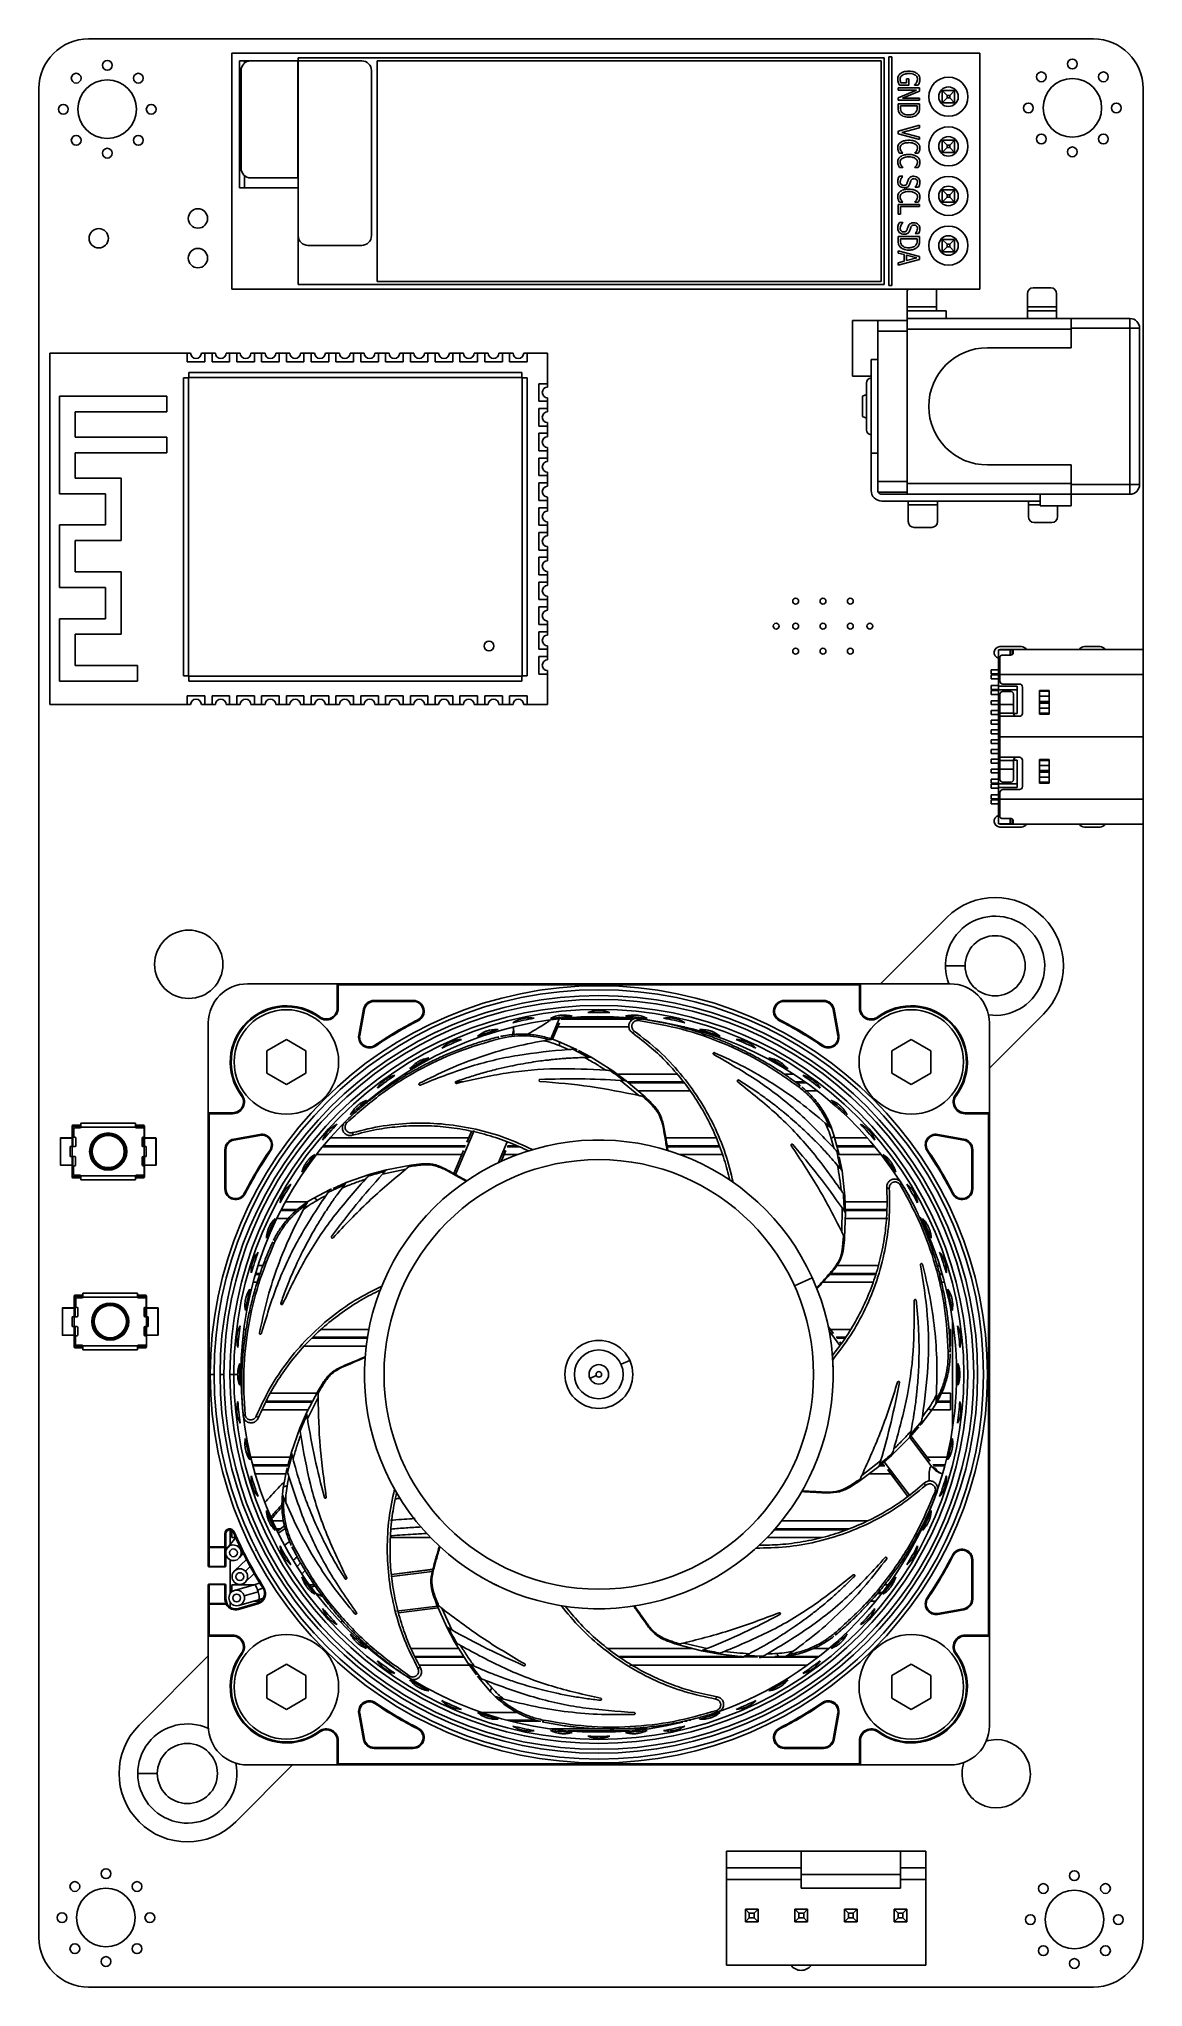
# Model space of a CAD drawing. Header units: millimetres. Extents: x -133.7 to -77.2, y -147.3 to -47.5.
import ezdxf

# ---------------------------------------------------------------- set-up
doc = ezdxf.new("R2010")
doc.units = ezdxf.units.MM

msp = doc.modelspace()

# ---------------------------------------------------------------- linework, layer by layer
at = {"color": 7, "linetype": 'Continuous', "lineweight": 25}
for p, q in [((-79.729, -47.522), (-131.192, -47.522)), ((-123.855, -48.242), (-123.855, -60.342)), ((-85.555, -48.242), (-123.855, -48.242)), ((-123.455, -55.142), (-123.455, -48.642)), ((-117.205, -48.642), (-123.455, -48.642)), ((-123.205, -48.759), (-123.205, -48.642)), ((-120.477, -54.642), (-120.477, -48.642)), ((-120.455, -60.092), (-120.455, -48.492)), ((-90.455, -48.492), (-120.455, -48.492)), ((-116.405, -48.642), (-116.405, -59.942)), ((-90.605, -48.642), (-116.405, -48.642)), ((-90.605, -59.942), (-90.605, -48.642)), ((-90.455, -60.092), (-90.455, -48.492)), ((-90.215, -48.442), (-90.215, -60.142)), ((-90.055, -48.442), (-90.215, -48.442)), ((-90.055, -60.142), (-90.055, -48.442)), ((-85.555, -60.342), (-85.555, -48.242)), ((-123.378, -49.142), (-123.378, -54.142)), ((-116.705, -57.592), (-116.705, -49.142)), ((-89.593, -49.767), (-89.308, -49.767)), ((-89.308, -49.767), (-89.308, -49.565)), ((-89.308, -49.565), (-89.18, -49.565)), ((-89.18, -49.565), (-89.18, -49.884)), ((-88.885, -49.88), (-88.885, -49.871)), ((-88.708, -49.88), (-88.885, -49.88)), ((-133.732, -50.062), (-133.732, -144.744)), ((-89.734, -50.141), (-89.734, -50.031)), ((-89.734, -50.031), (-88.634, -50.031)), ((-88.785, -50.141), (-89.734, -50.141)), ((-89.734, -50.529), (-88.785, -50.141)), ((-89.734, -50.66), (-89.734, -50.529)), ((-88.634, -50.66), (-89.734, -50.66)), ((-89.734, -50.839), (-88.634, -50.839)), ((-89.734, -51.041), (-89.734, -50.839)), ((-89.18, -49.884), (-89.66, -49.884)), ((-88.634, -50.198), (-89.504, -50.551)), ((-89.504, -50.551), (-88.634, -50.551)), ((-88.634, -50.031), (-88.634, -50.198)), ((-88.634, -50.551), (-88.634, -50.66)), ((-88.634, -50.839), (-88.634, -51.039)), ((-87.472, -50.164), (-86.838, -50.164)), ((-87.472, -50.164), (-87.219, -50.419)), ((-87.472, -50.8), (-87.472, -50.164)), ((-87.219, -50.545), (-87.472, -50.8)), ((-86.838, -50.8), (-87.472, -50.8)), ((-87.091, -50.419), (-87.219, -50.419)), ((-87.219, -50.419), (-87.219, -50.545)), ((-87.219, -50.545), (-87.091, -50.545)), ((-86.838, -50.164), (-87.091, -50.419)), ((-87.091, -50.545), (-87.091, -50.419)), ((-87.091, -50.545), (-86.838, -50.8)), ((-86.838, -50.164), (-86.838, -50.8)), ((-77.189, -144.744), (-77.189, -50.062)), ((-89.607, -50.955), (-88.76, -50.955)), ((-89.607, -51.045), (-89.607, -50.955)), ((-88.76, -50.955), (-88.76, -51.045)), ((-89.734, -52.246), (-88.634, -51.944)), ((-89.734, -52.373), (-89.734, -52.246)), ((-88.634, -52.675), (-89.734, -52.373)), ((-88.634, -52.069), (-89.547, -52.312)), ((-89.547, -52.312), (-88.634, -52.555)), ((-88.634, -51.944), (-88.634, -52.069)), ((-88.634, -52.555), (-88.634, -52.675)), ((-87.472, -53.34), (-87.472, -52.705)), ((-87.472, -52.705), (-87.219, -52.959)), ((-87.472, -52.705), (-86.838, -52.705)), ((-86.838, -52.705), (-87.091, -52.959)), ((-86.838, -52.705), (-86.838, -53.34)), ((-89.484, -53.376), (-89.659, -53.376)), ((-89.484, -53.368), (-89.484, -53.376)), ((-88.883, -53.376), (-88.883, -53.367)), ((-88.707, -53.376), (-88.883, -53.376)), ((-87.219, -53.086), (-87.472, -53.34)), ((-86.838, -53.34), (-87.472, -53.34)), ((-87.219, -52.959), (-87.219, -53.086)), ((-87.091, -52.959), (-87.219, -52.959)), ((-87.219, -53.086), (-87.091, -53.086)), ((-87.091, -53.086), (-87.091, -52.959)), ((-87.091, -53.086), (-86.838, -53.34)), ((-123.205, -55.142), (-123.205, -54.525)), ((-122.891, -54.642), (-120.455, -54.642)), ((-89.668, -54.547), (-89.484, -54.547)), ((-89.484, -54.103), (-89.659, -54.103)), ((-89.484, -54.094), (-89.484, -54.103)), ((-89.484, -54.547), (-89.484, -54.555)), ((-88.883, -54.103), (-88.883, -54.093)), ((-88.707, -54.103), (-88.883, -54.103)), ((-120.455, -55.142), (-123.455, -55.142)), ((-88.86, -55.111), (-88.86, -55.102)), ((-88.685, -55.111), (-88.86, -55.111)), ((-87.472, -55.245), (-86.838, -55.245)), ((-87.472, -55.245), (-87.219, -55.498)), ((-87.472, -55.88), (-87.472, -55.245)), ((-87.219, -55.626), (-87.472, -55.88)), ((-87.091, -55.498), (-87.219, -55.498)), ((-87.219, -55.498), (-87.219, -55.626)), ((-87.219, -55.626), (-87.091, -55.626)), ((-86.838, -55.245), (-87.091, -55.498)), ((-87.091, -55.626), (-87.091, -55.498)), ((-87.091, -55.626), (-86.838, -55.88)), ((-86.838, -55.245), (-86.838, -55.88)), ((-89.734, -55.991), (-88.634, -55.991)), ((-89.734, -56.501), (-89.734, -55.991)), ((-89.603, -56.501), (-89.734, -56.501)), ((-89.484, -55.881), (-89.659, -55.881)), ((-88.634, -56.108), (-89.603, -56.108)), ((-89.603, -56.108), (-89.603, -56.501)), ((-89.484, -55.872), (-89.484, -55.881)), ((-88.883, -55.881), (-88.883, -55.872)), ((-88.707, -55.881), (-88.883, -55.881)), ((-88.634, -55.991), (-88.634, -56.108)), ((-86.838, -55.88), (-87.472, -55.88)), ((-89.734, -57.847), (-89.734, -57.645)), ((-89.734, -57.645), (-88.634, -57.645)), ((-89.668, -56.927), (-89.484, -56.927)), ((-89.607, -57.761), (-88.76, -57.761)), ((-89.607, -57.85), (-89.607, -57.761)), ((-89.484, -56.927), (-89.484, -56.935)), ((-88.86, -57.491), (-88.86, -57.482)), ((-88.685, -57.491), (-88.86, -57.491)), ((-88.76, -57.761), (-88.76, -57.85)), ((-88.634, -57.645), (-88.634, -57.845)), ((-87.472, -57.785), (-86.838, -57.785)), ((-87.472, -57.785), (-87.219, -58.038)), ((-87.472, -58.419), (-87.472, -57.785)), ((-86.838, -57.785), (-87.091, -58.038)), ((-86.838, -57.785), (-86.838, -58.419)), ((-119.955, -58.092), (-117.205, -58.092)), ((-89.734, -58.489), (-89.734, -58.37)), ((-89.734, -58.37), (-88.634, -58.667)), ((-89.426, -58.568), (-89.734, -58.489)), ((-88.634, -58.811), (-89.734, -59.108)), ((-89.426, -58.906), (-89.426, -58.568)), ((-89.301, -58.601), (-88.781, -58.736)), ((-89.301, -58.873), (-89.301, -58.601)), ((-88.781, -58.736), (-89.301, -58.873)), ((-88.634, -58.667), (-88.634, -58.811)), ((-87.219, -58.166), (-87.472, -58.419)), ((-86.838, -58.419), (-87.472, -58.419)), ((-87.091, -58.038), (-87.219, -58.038)), ((-87.219, -58.038), (-87.219, -58.166)), ((-87.219, -58.166), (-87.091, -58.166)), ((-87.091, -58.166), (-87.091, -58.038)), ((-87.091, -58.166), (-86.838, -58.419)), ((-89.734, -58.985), (-89.426, -58.906)), ((-89.734, -59.108), (-89.734, -58.985)), ((-123.855, -60.342), (-85.555, -60.342)), ((-120.455, -60.092), (-90.455, -60.092)), ((-116.405, -59.942), (-90.605, -59.942)), ((-90.215, -60.142), (-90.055, -60.142)), ((-89.263, -60.437), (-89.263, -70.837)), ((-87.763, -61.437), (-87.763, -60.437)), ((-83.113, -60.567), (-83.113, -61.837)), ((-81.913, -60.267), (-82.813, -60.267)), ((-81.613, -61.837), (-81.613, -60.567)), ((-89.263, -61.237), (-87.763, -61.237)), ((-87.263, -61.437), (-89.263, -61.437)), ((-77.863, -61.837), (-89.263, -61.837)), ((-87.263, -61.837), (-87.263, -61.437)), ((-83.113, -61.237), (-81.613, -61.237)), ((-81.613, -61.437), (-83.113, -61.437)), ((-80.863, -61.837), (-80.863, -63.337)), ((-77.863, -61.837), (-77.863, -70.837)), ((-89.263, -61.937), (-92.063, -61.937)), ((-92.063, -64.787), (-92.063, -61.937)), ((-90.763, -61.937), (-90.763, -70.737)), ((-89.263, -62.487), (-90.763, -62.487)), ((-80.863, -62.387), (-89.263, -62.387)), ((-80.863, -62.337), (-77.363, -62.337)), ((-77.363, -62.337), (-77.363, -70.337)), ((-133.18, -63.61), (-133.18, -81.61)), ((-125.965, -63.61), (-133.18, -63.61)), ((-126.14, -64.06), (-126.14, -63.61)), ((-124.695, -63.61), (-125.415, -63.61)), ((-125.24, -64.06), (-125.24, -63.61)), ((-124.87, -64.06), (-124.87, -63.61)), ((-123.425, -63.61), (-124.145, -63.61)), ((-123.97, -64.06), (-123.97, -63.61)), ((-123.6, -64.06), (-123.6, -63.61)), ((-122.155, -63.61), (-122.875, -63.61)), ((-122.7, -64.06), (-122.7, -63.61)), ((-122.33, -64.06), (-122.33, -63.61)), ((-120.885, -63.61), (-121.605, -63.61)), ((-121.43, -64.06), (-121.43, -63.61)), ((-121.06, -64.06), (-121.06, -63.61)), ((-119.615, -63.61), (-120.335, -63.61)), ((-120.16, -64.06), (-120.16, -63.61)), ((-119.79, -64.06), (-119.79, -63.61)), ((-118.345, -63.61), (-119.065, -63.61)), ((-118.89, -64.06), (-118.89, -63.61)), ((-118.52, -64.06), (-118.52, -63.61)), ((-117.075, -63.61), (-117.795, -63.61)), ((-117.62, -64.06), (-117.62, -63.61)), ((-117.25, -64.06), (-117.25, -63.61)), ((-115.805, -63.61), (-116.525, -63.61)), ((-116.35, -64.06), (-116.35, -63.61)), ((-115.98, -64.06), (-115.98, -63.61)), ((-114.535, -63.61), (-115.255, -63.61)), ((-115.08, -64.06), (-115.08, -63.61)), ((-114.71, -64.06), (-114.71, -63.61)), ((-113.265, -63.61), (-113.985, -63.61)), ((-113.81, -64.06), (-113.81, -63.61)), ((-113.44, -64.06), (-113.44, -63.61)), ((-111.995, -63.61), (-112.715, -63.61)), ((-112.54, -64.06), (-112.54, -63.61)), ((-112.17, -64.06), (-112.17, -63.61)), ((-110.725, -63.61), (-111.445, -63.61)), ((-111.27, -64.06), (-111.27, -63.61)), ((-110.9, -64.06), (-110.9, -63.61)), ((-109.455, -63.61), (-110.175, -63.61)), ((-110, -64.06), (-110, -63.61)), ((-109.63, -64.06), (-109.63, -63.61)), ((-107.68, -63.61), (-108.905, -63.61)), ((-108.73, -64.06), (-108.73, -63.61)), ((-107.68, -65.35), (-107.68, -63.61)), ((-85.163, -63.337), (-80.863, -63.337)), ((-126.14, -64.06), (-125.24, -64.06)), ((-126.059, -64.61), (-109.001, -64.61)), ((-126.059, -64.881), (-126.059, -64.61)), ((-124.87, -64.06), (-123.97, -64.06)), ((-123.6, -64.06), (-122.7, -64.06)), ((-122.33, -64.06), (-121.43, -64.06)), ((-121.06, -64.06), (-120.16, -64.06)), ((-119.79, -64.06), (-118.89, -64.06)), ((-118.52, -64.06), (-117.62, -64.06)), ((-117.25, -64.06), (-116.35, -64.06)), ((-115.98, -64.06), (-115.08, -64.06)), ((-114.71, -64.06), (-113.81, -64.06)), ((-113.44, -64.06), (-112.54, -64.06)), ((-112.17, -64.06), (-111.27, -64.06)), ((-110.9, -64.06), (-110, -64.06)), ((-109.63, -64.06), (-108.73, -64.06)), ((-109.001, -64.61), (-109.001, -64.881)), ((-91.113, -64.787), (-92.063, -64.787)), ((-90.763, -63.937), (-91.113, -63.937)), ((-91.113, -70.637), (-91.113, -63.937)), ((-127.18, -65.81), (-132.68, -65.81)), ((-132.68, -65.81), (-132.68, -70.81)), ((-127.18, -66.61), (-127.18, -65.81)), ((-126.33, -80.139), (-126.33, -64.881)), ((-126.33, -64.881), (-126.059, -64.881)), ((-126.079, -64.881), (-126.079, -80.139)), ((-109.001, -64.861), (-126.059, -64.861)), ((-109.001, -64.881), (-108.73, -64.881)), ((-108.981, -80.139), (-108.981, -64.881)), ((-108.73, -64.881), (-108.73, -80.139)), ((-108.13, -65.175), (-107.68, -65.175)), ((-108.13, -66.075), (-108.13, -65.175)), ((-91.358, -65.73), (-91.563, -65.812)), ((-91.563, -65.812), (-91.563, -66.862)), ((-91.358, -65.137), (-91.358, -67.537)), ((-131.88, -67.91), (-131.88, -66.61)), ((-131.88, -66.61), (-127.18, -66.61)), ((-108.13, -66.075), (-107.68, -66.075)), ((-108.13, -66.445), (-107.68, -66.445)), ((-108.13, -67.345), (-108.13, -66.445)), ((-107.68, -66.62), (-107.68, -65.9)), ((-108.13, -67.345), (-107.68, -67.345)), ((-108.13, -67.715), (-107.68, -67.715)), ((-108.13, -68.615), (-108.13, -67.715)), ((-107.68, -67.89), (-107.68, -67.17)), ((-91.358, -66.944), (-91.563, -66.862)), ((-127.18, -67.91), (-131.88, -67.91)), ((-131.88, -70.01), (-131.88, -68.71)), ((-131.88, -68.71), (-127.18, -68.71)), ((-127.18, -68.71), (-127.18, -67.91)), ((-108.13, -68.615), (-107.68, -68.615)), ((-107.68, -69.16), (-107.68, -68.44)), ((-91.113, -68.737), (-90.763, -68.737)), ((-108.13, -68.985), (-107.68, -68.985)), ((-108.13, -69.885), (-108.13, -68.985)), ((-107.68, -70.43), (-107.68, -69.71)), ((-80.863, -69.337), (-85.163, -69.337)), ((-80.863, -69.337), (-80.863, -71.437)), ((-132.68, -70.81), (-130.33, -70.81)), ((-129.53, -70.01), (-131.88, -70.01)), ((-130.33, -70.81), (-130.33, -72.41)), ((-129.53, -73.21), (-129.53, -70.01)), ((-108.13, -69.885), (-107.68, -69.885)), ((-108.13, -70.255), (-107.68, -70.255)), ((-108.13, -71.155), (-108.13, -70.255)), ((-90.763, -70.187), (-89.263, -70.187)), ((-90.763, -70.737), (-89.263, -70.737)), ((-89.263, -70.287), (-80.863, -70.287)), ((-77.363, -70.337), (-80.863, -70.337)), ((-108.13, -71.155), (-107.68, -71.155)), ((-108.13, -71.525), (-107.68, -71.525)), ((-108.13, -72.425), (-108.13, -71.525)), ((-107.68, -71.7), (-107.68, -70.98)), ((-90.563, -70.837), (-77.863, -70.837)), ((-90.563, -71.187), (-82.463, -71.187)), ((-89.213, -71.187), (-89.213, -72.237)), ((-87.713, -71.387), (-89.213, -71.387)), ((-87.713, -72.237), (-87.713, -71.187)), ((-83.063, -71.187), (-83.063, -71.987)), ((-82.463, -71.387), (-83.063, -71.387)), ((-82.463, -70.837), (-82.463, -71.437)), ((-80.863, -71.437), (-82.463, -71.437)), ((-81.563, -71.987), (-81.563, -71.437)), ((-130.33, -72.41), (-132.68, -72.41)), ((-132.68, -72.41), (-132.68, -75.61)), ((-108.13, -72.425), (-107.68, -72.425)), ((-108.13, -72.795), (-107.68, -72.795)), ((-108.13, -73.695), (-108.13, -72.795)), ((-107.68, -72.97), (-107.68, -72.25)), ((-88.913, -72.537), (-88.013, -72.537)), ((-82.763, -72.287), (-81.863, -72.287)), ((-131.88, -74.81), (-131.88, -73.21)), ((-131.88, -73.21), (-129.53, -73.21)), ((-108.13, -73.695), (-107.68, -73.695)), ((-107.68, -74.24), (-107.68, -73.52)), ((-129.53, -74.81), (-131.88, -74.81)), ((-129.53, -78.01), (-129.53, -74.81)), ((-108.13, -74.065), (-107.68, -74.065)), ((-108.13, -74.965), (-108.13, -74.065)), ((-107.68, -75.51), (-107.68, -74.79)), ((-132.68, -75.61), (-130.33, -75.61)), ((-130.33, -75.61), (-130.33, -77.21)), ((-108.13, -74.965), (-107.68, -74.965)), ((-108.13, -75.335), (-107.68, -75.335)), ((-108.13, -76.235), (-108.13, -75.335)), ((-108.13, -76.235), (-107.68, -76.235)), ((-108.13, -76.605), (-107.68, -76.605)), ((-108.13, -77.505), (-108.13, -76.605)), ((-107.68, -76.78), (-107.68, -76.06)), ((-130.33, -77.21), (-132.68, -77.21)), ((-132.68, -77.21), (-132.68, -80.41)), ((-108.13, -77.505), (-107.68, -77.505)), ((-107.68, -78.05), (-107.68, -77.33)), ((-131.88, -79.61), (-131.88, -78.01)), ((-131.88, -78.01), (-129.53, -78.01)), ((-108.13, -77.875), (-107.68, -77.875)), ((-108.13, -78.775), (-108.13, -77.875)), ((-108.13, -78.775), (-107.68, -78.775)), ((-107.68, -79.32), (-107.68, -78.6)), ((-84.59, -87.71), (-84.59, -78.81)), ((-84.59, -78.81), (-83.89, -78.81)), ((-84.52, -78.64), (-83.42, -78.64)), ((-84.52, -78.79), (-84.52, -78.81)), ((-77.19, -78.79), (-84.52, -78.79)), ((-84.37, -78.79), (-84.37, -78.81)), ((-83.99, -79.075), (-83.99, -78.79)), ((-83.89, -79.05), (-83.89, -78.81)), ((-83.84, -78.987), (-83.84, -78.79)), ((-80.19, -78.64), (-79.39, -78.64)), ((-77.19, -78.79), (-77.19, -87.73)), ((-128.68, -79.61), (-131.88, -79.61)), ((-128.68, -80.41), (-128.68, -79.61)), ((-108.13, -79.145), (-107.68, -79.145)), ((-108.13, -80.045), (-108.13, -79.145)), ((-84.59, -79.357), (-84.52, -79.357)), ((-84.52, -80.41), (-84.52, -79.179)), ((-84.37, -79.075), (-83.99, -79.075)), ((-132.68, -80.41), (-128.68, -80.41)), ((-126.059, -80.139), (-126.33, -80.139)), ((-126.059, -80.41), (-126.059, -80.139)), ((-126.059, -80.159), (-109.001, -80.159)), ((-109.001, -80.41), (-126.059, -80.41)), ((-109.001, -80.139), (-109.001, -80.41)), ((-108.73, -80.139), (-109.001, -80.139)), ((-108.13, -80.045), (-107.68, -80.045)), ((-107.68, -81.61), (-107.68, -79.87)), ((-84.97, -79.835), (-84.97, -80.035)), ((-84.59, -79.835), (-84.97, -79.835)), ((-84.59, -80.035), (-84.97, -80.035)), ((-84.97, -80.085), (-84.97, -80.285)), ((-84.59, -80.085), (-84.97, -80.085)), ((-84.59, -80.285), (-84.97, -80.285)), ((-84.97, -80.635), (-84.97, -80.835)), ((-84.59, -80.635), (-84.97, -80.635)), ((-84.52, -80.09), (-84.59, -80.09)), ((-83.64, -80.66), (-84.59, -80.66)), ((-77.19, -80.07), (-84.52, -80.07)), ((-83.52, -80.56), (-84.37, -80.56)), ((-83.64, -82.06), (-83.64, -80.66)), ((-83.37, -82.06), (-83.37, -80.71)), ((-133.18, -81.61), (-125.965, -81.61)), ((-126.14, -81.16), (-125.24, -81.16)), ((-126.14, -81.61), (-126.14, -81.16)), ((-125.415, -81.61), (-124.695, -81.61)), ((-125.24, -81.61), (-125.24, -81.16)), ((-124.87, -81.16), (-123.97, -81.16)), ((-124.87, -81.61), (-124.87, -81.16)), ((-124.145, -81.61), (-123.425, -81.61)), ((-123.97, -81.61), (-123.97, -81.16)), ((-123.6, -81.16), (-122.7, -81.16)), ((-123.6, -81.61), (-123.6, -81.16)), ((-122.875, -81.61), (-122.155, -81.61)), ((-122.7, -81.61), (-122.7, -81.16)), ((-122.33, -81.16), (-121.43, -81.16)), ((-122.33, -81.61), (-122.33, -81.16)), ((-121.605, -81.61), (-120.885, -81.61)), ((-121.43, -81.61), (-121.43, -81.16)), ((-121.06, -81.16), (-120.16, -81.16)), ((-121.06, -81.61), (-121.06, -81.16)), ((-120.335, -81.61), (-119.615, -81.61)), ((-120.16, -81.61), (-120.16, -81.16)), ((-119.79, -81.16), (-118.89, -81.16)), ((-119.79, -81.61), (-119.79, -81.16)), ((-119.065, -81.61), (-118.345, -81.61)), ((-118.89, -81.61), (-118.89, -81.16)), ((-118.52, -81.16), (-117.62, -81.16)), ((-118.52, -81.61), (-118.52, -81.16)), ((-117.795, -81.61), (-117.075, -81.61)), ((-117.62, -81.61), (-117.62, -81.16)), ((-117.25, -81.16), (-116.35, -81.16)), ((-117.25, -81.61), (-117.25, -81.16)), ((-116.525, -81.61), (-115.805, -81.61)), ((-116.35, -81.61), (-116.35, -81.16)), ((-115.98, -81.16), (-115.08, -81.16)), ((-115.98, -81.61), (-115.98, -81.16)), ((-115.255, -81.61), (-114.535, -81.61)), ((-115.08, -81.61), (-115.08, -81.16)), ((-114.71, -81.16), (-113.81, -81.16)), ((-114.71, -81.61), (-114.71, -81.16)), ((-113.985, -81.61), (-113.265, -81.61)), ((-113.81, -81.61), (-113.81, -81.16)), ((-113.44, -81.16), (-112.54, -81.16)), ((-113.44, -81.61), (-113.44, -81.16)), ((-112.715, -81.61), (-111.995, -81.61)), ((-112.54, -81.61), (-112.54, -81.16)), ((-112.17, -81.16), (-111.27, -81.16)), ((-112.17, -81.61), (-112.17, -81.16)), ((-111.445, -81.61), (-110.725, -81.61)), ((-111.27, -81.61), (-111.27, -81.16)), ((-110.9, -81.16), (-110, -81.16)), ((-110.9, -81.61), (-110.9, -81.16)), ((-110.175, -81.61), (-109.455, -81.61)), ((-110, -81.61), (-110, -81.16)), ((-109.63, -81.16), (-108.73, -81.16)), ((-109.63, -81.61), (-109.63, -81.16)), ((-108.905, -81.61), (-107.68, -81.61)), ((-108.73, -81.61), (-108.73, -81.16)), ((-84.59, -80.835), (-84.97, -80.835)), ((-84.97, -80.885), (-84.97, -81.085)), ((-84.59, -80.885), (-84.97, -80.885)), ((-84.59, -81.085), (-84.97, -81.085)), ((-84.97, -81.41), (-84.97, -81.61)), ((-84.59, -81.41), (-84.97, -81.41)), ((-84.59, -81.61), (-84.97, -81.61)), ((-83.64, -80.86), (-84.59, -80.86)), ((-84.52, -81.074), (-84.52, -85.446)), ((-84.52, -81.604), (-83.82, -81.604)), ((-84.32, -80.932), (-84.02, -80.932)), ((-83.82, -81.074), (-83.82, -82.06)), ((-81.99, -80.88), (-82.49, -80.88)), ((-82.49, -80.88), (-82.49, -82.1)), ((-82.49, -80.93), (-81.99, -80.93)), ((-81.99, -81.186), (-82.49, -81.186)), ((-82.49, -81.446), (-81.99, -81.446)), ((-82.49, -81.534), (-81.99, -81.534)), ((-81.99, -81.794), (-82.49, -81.794)), ((-81.99, -82.1), (-81.99, -80.88)), ((-84.97, -81.91), (-84.97, -82.11)), ((-84.59, -81.91), (-84.97, -81.91)), ((-84.59, -82.11), (-84.97, -82.11)), ((-84.97, -82.41), (-84.97, -82.61)), ((-84.59, -82.41), (-84.97, -82.41)), ((-84.59, -82.61), (-84.97, -82.61)), ((-84.59, -82.06), (-84.52, -82.06)), ((-83.82, -82.05), (-84.52, -82.05)), ((-84.52, -82.21), (-83.52, -82.21)), ((-83.82, -82.06), (-83.64, -82.06)), ((-82.49, -82.05), (-81.99, -82.05)), ((-82.49, -82.1), (-81.99, -82.1)), ((-84.59, -82.91), (-84.97, -82.91)), ((-84.97, -82.91), (-84.97, -83.11)), ((-84.59, -83.11), (-84.97, -83.11)), ((-84.59, -83.41), (-84.97, -83.41)), ((-84.97, -83.61), (-84.97, -83.41)), ((-84.59, -83.61), (-84.97, -83.61)), ((-77.19, -83.26), (-84.59, -83.26)), ((-84.59, -83.91), (-84.97, -83.91)), ((-84.97, -84.11), (-84.97, -83.91)), ((-84.59, -84.11), (-84.97, -84.11)), ((-84.59, -84.41), (-84.97, -84.41)), ((-84.97, -84.61), (-84.97, -84.41)), ((-84.59, -84.61), (-84.97, -84.61)), ((-84.59, -84.46), (-84.52, -84.46)), ((-84.52, -84.31), (-83.52, -84.31)), ((-83.82, -84.47), (-84.52, -84.47)), ((-83.82, -85.446), (-83.82, -84.46)), ((-83.82, -84.46), (-83.64, -84.46)), ((-83.64, -84.46), (-83.64, -85.86)), ((-83.37, -84.46), (-83.37, -85.81)), ((-82.49, -85.64), (-82.49, -84.42)), ((-82.49, -84.42), (-81.99, -84.42)), ((-82.49, -84.47), (-81.99, -84.47)), ((-81.99, -84.726), (-82.49, -84.726)), ((-81.99, -84.42), (-81.99, -85.64)), ((-84.59, -84.91), (-84.97, -84.91)), ((-84.97, -85.11), (-84.97, -84.91)), ((-84.59, -85.11), (-84.97, -85.11)), ((-84.97, -85.635), (-84.97, -85.435)), ((-84.59, -85.435), (-84.97, -85.435)), ((-84.59, -85.635), (-84.97, -85.635)), ((-84.97, -85.885), (-84.97, -85.685)), ((-84.59, -85.685), (-84.97, -85.685)), ((-83.64, -85.66), (-84.59, -85.66)), ((-84.52, -84.916), (-83.82, -84.916)), ((-84.32, -85.588), (-84.02, -85.588)), ((-82.49, -84.986), (-81.99, -84.986)), ((-82.49, -85.074), (-81.99, -85.074)), ((-81.99, -85.334), (-82.49, -85.334)), ((-82.49, -85.59), (-81.99, -85.59)), ((-81.99, -85.64), (-82.49, -85.64)), ((-84.59, -85.885), (-84.97, -85.885)), ((-84.97, -86.435), (-84.97, -86.235)), ((-84.59, -86.235), (-84.97, -86.235)), ((-84.59, -86.435), (-84.97, -86.435)), ((-84.97, -86.685), (-84.97, -86.485)), ((-84.59, -86.485), (-84.97, -86.485)), ((-84.59, -86.685), (-84.97, -86.685)), ((-83.64, -85.86), (-84.59, -85.86)), ((-84.52, -86.43), (-84.59, -86.43)), ((-84.52, -86.11), (-84.52, -87.341)), ((-77.19, -86.45), (-84.52, -86.45)), ((-83.52, -85.96), (-84.37, -85.96)), ((-84.59, -87.163), (-84.52, -87.163)), ((-84.59, -87.71), (-83.89, -87.71)), ((-84.52, -87.73), (-84.52, -87.71)), ((-77.19, -87.73), (-84.52, -87.73)), ((-84.37, -87.445), (-83.99, -87.445)), ((-84.37, -87.73), (-84.37, -87.71)), ((-83.99, -87.445), (-83.99, -87.73)), ((-83.89, -87.47), (-83.89, -87.71)), ((-83.84, -87.533), (-83.84, -87.73)), ((-83.42, -87.88), (-84.52, -87.88)), ((-79.39, -87.88), (-80.19, -87.88)), ((-87.239, -92.509), (-90.64, -95.91)), ((-86.304, -94.984), (-87.304, -94.984)), ((-123.06, -95.91), (-87.06, -95.91)), ((-118.46, -97.154), (-118.46, -95.91)), ((-91.66, -95.96), (-118.46, -95.96)), ((-118.41, -95.91), (-118.41, -97.154)), ((-116.568, -96.76), (-114.56, -96.76)), ((-116.568, -96.76), (-116.568, -96.81)), ((-114.56, -96.76), (-114.56, -96.81)), ((-95.56, -96.76), (-93.552, -96.76)), ((-95.56, -96.76), (-95.56, -96.81)), ((-93.552, -96.76), (-93.552, -96.81)), ((-91.71, -97.154), (-91.71, -95.91)), ((-91.66, -95.91), (-91.66, -97.154)), ((-119.377, -97.641), (-119.348, -97.601)), ((-118.41, -97.154), (-118.46, -97.154)), ((-117.351, -98.545), (-117.109, -97.212)), ((-117.06, -97.221), (-117.302, -98.554)), ((-117.06, -97.221), (-117.109, -97.212)), ((-114.56, -96.81), (-116.568, -96.81)), ((-114.31, -97.8), (-114.333, -97.755)), ((-107.089, -97.698), (-107.521, -98.721)), ((-103.277, -97.717), (-106.995, -97.717)), ((-106.793, -97.667), (-103.327, -97.667)), ((-102.863, -97.717), (-103.12, -97.717)), ((-95.787, -97.755), (-95.81, -97.8)), ((-93.552, -96.81), (-95.56, -96.81)), ((-93.011, -97.212), (-93.06, -97.221)), ((-92.818, -98.554), (-93.06, -97.221)), ((-93.011, -97.212), (-92.769, -98.545)), ((-91.71, -97.154), (-91.66, -97.154)), ((-90.743, -97.641), (-90.772, -97.601)), ((-85.06, -100.23), (-82.289, -97.459)), ((-125.06, -125.71), (-125.06, -97.91)), ((-122.06, -99.333), (-121.06, -98.755)), ((-121.06, -98.755), (-120.06, -99.333)), ((-117.302, -98.554), (-117.351, -98.545)), ((-110.245, -98.64), (-110.173, -98.624)), ((-109.455, -98.161), (-109.412, -98.332)), ((-109.415, -98.297), (-109.417, -98.505)), ((-107.432, -98.745), (-107.133, -98.855)), ((-107.425, -98.747), (-107.069, -97.903)), ((-107.425, -98.747), (-107.072, -97.911)), ((-107.159, -98.117), (-103.521, -98.117)), ((-100.882, -98.117), (-100.676, -98.117)), ((-92.818, -98.554), (-92.769, -98.545)), ((-90.06, -99.333), (-89.06, -98.755)), ((-89.06, -98.755), (-88.06, -99.333)), ((-85.06, -97.91), (-85.06, -133.91)), ((-122.06, -100.487), (-122.06, -99.333)), ((-120.06, -99.333), (-120.06, -100.487)), ((-116.529, -99.056), (-116.501, -99.098)), ((-107.133, -98.855), (-106.243, -99.253)), ((-105.588, -99.674), (-106.395, -99.26)), ((-106.243, -99.253), (-106.169, -99.292)), ((-106.095, -99.331), (-105.448, -99.672)), ((-105.448, -99.672), (-104.343, -100.365)), ((-93.591, -99.056), (-93.619, -99.098)), ((-90.06, -100.487), (-90.06, -99.333)), ((-88.06, -99.333), (-88.06, -100.487)), ((-121.06, -101.065), (-122.06, -100.487)), ((-120.06, -100.487), (-121.06, -101.065)), ((-114.84, -100.535), (-115.031, -100.535)), ((-104.343, -100.365), (-103.653, -100.873)), ((-101.056, -100.535), (-104.111, -100.535)), ((-95.089, -100.535), (-95.565, -100.535)), ((-89.06, -101.065), (-90.06, -100.487)), ((-88.06, -100.487), (-89.06, -101.065)), ((-123.329, -101.593), (-123.369, -101.622)), ((-116.233, -101.385), (-116.135, -101.385)), ((-115.557, -100.985), (-115.693, -100.985)), ((-115.622, -100.935), (-115.479, -100.935)), ((-112.342, -100.935), (-112.004, -100.935)), ((-103.008, -101.629), (-103.956, -100.852)), ((-103.653, -100.873), (-102.684, -101.702)), ((-103.614, -100.935), (-100.723, -100.935)), ((-100.687, -100.985), (-103.522, -100.985)), ((-103.055, -101.385), (-100.397, -101.385)), ((-95.001, -100.935), (-94.498, -100.935)), ((-94.427, -100.985), (-94.932, -100.985)), ((-94.79, -101.088), (-94.733, -101.135)), ((-94.438, -101.385), (-93.887, -101.385)), ((-86.791, -101.593), (-86.751, -101.622)), ((-125.06, -102.51), (-123.816, -102.51)), ((-123.816, -102.56), (-125.06, -102.56)), ((-125.01, -102.51), (-125.01, -125.76)), ((-123.816, -102.56), (-123.816, -102.51)), ((-86.304, -102.51), (-85.06, -102.51)), ((-86.304, -102.56), (-86.304, -102.51)), ((-85.06, -102.56), (-86.304, -102.56)), ((-85.11, -129.31), (-85.11, -102.51)), ((-132.039, -103.2), (-132.039, -104.248)), ((-132.039, -103.2), (-131.589, -103.2)), ((-131.989, -104.248), (-131.989, -103.15)), ((-131.589, -103.15), (-131.989, -103.15)), ((-131.953, -103.34), (-131.953, -103.719)), ((-131.639, -103.29), (-131.903, -103.29)), ((-131.59, -103.248), (-128.782, -103.248)), ((-131.589, -103.048), (-131.589, -103.24)), ((-128.783, -103.048), (-131.589, -103.048)), ((-128.783, -103.24), (-128.783, -103.048)), ((-128.383, -103.15), (-128.783, -103.15)), ((-128.783, -103.2), (-128.333, -103.2)), ((-128.394, -103.29), (-128.733, -103.29)), ((-128.383, -103.15), (-128.383, -103.291)), ((-128.344, -103.719), (-128.344, -103.34)), ((-128.333, -104.248), (-128.333, -103.2)), ((-123.758, -103.861), (-122.425, -103.619)), ((-122.416, -103.668), (-123.749, -103.91)), ((-122.425, -103.619), (-122.416, -103.668)), ((-112.402, -105.671), (-111.452, -103.422)), ((-111.577, -103.465), (-111.811, -104.018)), ((-111.577, -103.465), (-111.807, -104.01)), ((-93.119, -103.353), (-93.019, -103.656)), ((-93.019, -103.656), (-92.775, -104.6)), ((-87.695, -103.619), (-87.704, -103.668)), ((-86.371, -103.91), (-87.704, -103.668)), ((-87.695, -103.619), (-86.362, -103.861)), ((-132.636, -103.808), (-132.039, -103.808)), ((-132.636, -103.808), (-132.636, -105.188)), ((-132.626, -105.198), (-132.626, -103.798)), ((-132.039, -103.798), (-132.626, -103.798)), ((-132.136, -104.248), (-132.136, -104.748)), ((-131.896, -104.248), (-132.136, -104.248)), ((-132.136, -104.748), (-131.903, -104.748)), ((-132.039, -104.748), (-132.039, -105.796)), ((-132.036, -104.748), (-132.036, -104.248)), ((-131.989, -105.846), (-131.989, -104.748)), ((-131.903, -103.769), (-131.896, -103.769)), ((-131.846, -103.819), (-131.846, -104.198)), ((-131.086, -104.498), (-131.136, -104.498)), ((-131.011, -104.498), (-131.061, -104.498)), ((-128.451, -104.198), (-128.451, -103.819)), ((-128.401, -103.769), (-128.394, -103.769)), ((-128.236, -104.248), (-128.401, -104.248)), ((-128.394, -104.748), (-128.236, -104.748)), ((-128.383, -103.768), (-128.383, -104.248)), ((-128.383, -104.748), (-128.383, -105.227)), ((-128.336, -104.248), (-128.336, -104.748)), ((-127.746, -103.798), (-128.333, -103.798)), ((-128.333, -103.808), (-127.736, -103.808)), ((-128.333, -105.796), (-128.333, -104.748)), ((-128.236, -104.748), (-128.236, -104.248)), ((-127.746, -103.798), (-127.746, -105.198)), ((-127.736, -105.188), (-127.736, -103.808)), ((-124.21, -106.41), (-124.21, -104.402)), ((-124.16, -104.402), (-124.21, -104.402)), ((-124.16, -104.402), (-124.16, -106.41)), ((-123.758, -103.861), (-123.749, -103.91)), ((-121.872, -104.469), (-121.914, -104.441)), ((-119.52, -104.653), (-112.079, -104.653)), ((-111.906, -104.253), (-119.2, -104.253)), ((-119.158, -104.203), (-111.885, -104.203)), ((-111.72, -103.803), (-118.816, -103.803)), ((-111.992, -104.447), (-112.489, -105.624)), ((-111.988, -104.439), (-112.488, -105.624)), ((-109.748, -103.998), (-110.199, -105.066)), ((-110.066, -105.004), (-109.828, -104.439)), ((-110.066, -105.004), (-109.831, -104.447)), ((-109.918, -104.653), (-109.218, -104.653)), ((-109.141, -104.253), (-109.754, -104.253)), ((-109.733, -104.203), (-109.255, -104.203)), ((-99.039, -103.803), (-101.63, -103.803)), ((-101.56, -104.203), (-98.894, -104.203)), ((-98.875, -104.253), (-101.551, -104.253)), ((-100.902, -104.653), (-98.73, -104.653)), ((-91.304, -103.803), (-92.981, -103.803)), ((-92.877, -104.203), (-90.962, -104.203)), ((-92.695, -105.374), (-92.874, -104.485)), ((-90.92, -104.253), (-92.864, -104.253)), ((-92.775, -104.6), (-92.759, -104.682)), ((-92.764, -104.653), (-90.6, -104.653)), ((-88.206, -104.441), (-88.248, -104.469)), ((-86.362, -103.861), (-86.371, -103.91)), ((-85.91, -104.402), (-85.96, -104.402)), ((-85.96, -106.41), (-85.96, -104.402)), ((-85.91, -104.402), (-85.91, -106.41)), ((-132.039, -105.188), (-132.636, -105.188)), ((-132.626, -105.198), (-132.039, -105.198)), ((-131.961, -105.277), (-131.961, -105.656)), ((-131.903, -105.227), (-131.911, -105.227)), ((-131.911, -105.706), (-131.639, -105.706)), ((-131.853, -104.798), (-131.853, -105.177)), ((-128.733, -105.706), (-128.386, -105.706)), ((-128.444, -105.177), (-128.444, -104.798)), ((-128.386, -105.227), (-128.394, -105.227)), ((-128.383, -105.706), (-128.383, -105.846)), ((-128.336, -105.277), (-128.336, -105.656)), ((-127.736, -105.188), (-128.333, -105.188)), ((-128.333, -105.198), (-127.746, -105.198)), ((-117.997, -106.089), (-116.767, -105.657)), ((-116.767, -105.657), (-115.939, -105.435)), ((-114.946, -105.401), (-116.144, -105.659)), ((-115.939, -105.435), (-114.687, -105.194)), ((-111.036, -105.505), (-111.063, -105.519)), ((-92.743, -104.764), (-92.606, -105.483)), ((-92.606, -105.483), (-92.459, -106.778)), ((-131.589, -105.796), (-132.039, -105.796)), ((-131.989, -105.846), (-131.589, -105.846)), ((-128.782, -105.748), (-131.59, -105.748)), ((-131.589, -105.756), (-131.589, -105.948)), ((-131.589, -105.948), (-128.783, -105.948)), ((-128.783, -105.948), (-128.783, -105.756)), ((-128.333, -105.796), (-128.783, -105.796)), ((-128.783, -105.846), (-128.383, -105.846)), ((-124.16, -106.41), (-124.21, -106.41)), ((-123.215, -106.637), (-123.17, -106.66)), ((-119.686, -106.897), (-118.82, -106.449)), ((-118.083, -106.2), (-118.91, -106.572)), ((-118.82, -106.449), (-118.744, -106.416)), ((-118.667, -106.382), (-117.997, -106.089)), ((-111.854, -106.019), (-111.913, -106.059)), ((-86.905, -106.637), (-86.95, -106.66)), ((-85.96, -106.41), (-85.91, -106.41)), ((-120.555, -107.522), (-121.352, -107.522)), ((-121.327, -107.472), (-120.505, -107.472)), ((-119.972, -107.072), (-121.113, -107.072)), ((-120.475, -107.472), (-120.443, -107.472)), ((-120.188, -107.472), (-120.16, -107.472)), ((-119.959, -107.062), (-119.686, -106.897)), ((-92.615, -108.61), (-92.599, -107.385)), ((-92.426, -107.634), (-92.471, -108.909)), ((-92.459, -106.778), (-92.426, -107.634)), ((-90.309, -107.072), (-92.448, -107.072)), ((-92.433, -107.472), (-90.307, -107.472)), ((-90.307, -107.522), (-92.431, -107.522)), ((-89.007, -107.072), (-89.03, -107.072)), ((-88.825, -107.472), (-88.793, -107.472)), ((-88.768, -107.522), (-88.801, -107.522)), ((-121.552, -107.922), (-120.954, -107.922)), ((-92.436, -107.922), (-90.258, -107.922)), ((-88.614, -107.922), (-88.568, -107.922)), ((-121.796, -109.196), (-121.763, -109.13)), ((-122.262, -110.34), (-122.518, -110.34)), ((-90.753, -110.34), (-92.883, -110.34)), ((-87.602, -110.34), (-87.73, -110.34)), ((-122.767, -111.19), (-122.553, -111.19)), ((-122.421, -110.79), (-122.655, -110.79)), ((-122.641, -110.74), (-122.405, -110.74)), ((-95.041, -111.369), (-94.13, -110.957)), ((-93.586, -111.19), (-91.013, -111.19)), ((-90.878, -110.79), (-93.231, -110.79)), ((-93.186, -110.74), (-90.864, -110.74)), ((-87.623, -110.74), (-87.479, -110.74)), ((-87.465, -110.79), (-87.609, -110.79)), ((-87.514, -111.19), (-87.353, -111.19)), ((-132.532, -112.515), (-132.532, -113.895)), ((-132.532, -112.515), (-131.935, -112.515)), ((-132.522, -113.905), (-132.522, -112.505)), ((-131.935, -112.505), (-132.522, -112.505)), ((-131.935, -111.907), (-131.485, -111.907)), ((-131.935, -111.907), (-131.935, -112.955)), ((-131.885, -112.955), (-131.885, -111.857)), ((-131.485, -111.857), (-131.885, -111.857)), ((-131.849, -112.047), (-131.849, -112.426)), ((-131.535, -111.997), (-131.799, -111.997)), ((-131.799, -112.476), (-131.792, -112.476)), ((-131.742, -112.526), (-131.742, -112.905)), ((-131.486, -111.955), (-128.678, -111.955)), ((-131.485, -111.755), (-131.485, -111.947)), ((-128.679, -111.755), (-131.485, -111.755)), ((-128.679, -111.947), (-128.679, -111.755)), ((-128.279, -111.857), (-128.679, -111.857)), ((-128.679, -111.907), (-128.229, -111.907)), ((-128.29, -111.997), (-128.629, -111.997)), ((-128.347, -112.905), (-128.347, -112.526)), ((-128.297, -112.476), (-128.29, -112.476)), ((-128.279, -111.857), (-128.279, -111.998)), ((-128.279, -112.475), (-128.279, -112.955)), ((-128.24, -112.426), (-128.24, -112.047)), ((-128.229, -112.955), (-128.229, -111.907)), ((-127.642, -112.505), (-128.229, -112.505)), ((-128.229, -112.515), (-127.632, -112.515)), ((-127.642, -112.505), (-127.642, -113.905)), ((-127.632, -113.895), (-127.632, -112.515)), ((-132.032, -112.955), (-132.032, -113.455)), ((-131.792, -112.955), (-132.032, -112.955)), ((-132.032, -113.455), (-131.799, -113.455)), ((-131.935, -113.455), (-131.935, -114.503)), ((-131.932, -113.455), (-131.932, -112.955)), ((-131.885, -114.553), (-131.885, -113.455)), ((-131.749, -113.505), (-131.749, -113.884)), ((-130.982, -113.205), (-131.032, -113.205)), ((-130.907, -113.205), (-130.957, -113.205)), ((-128.34, -113.884), (-128.34, -113.505)), ((-128.132, -112.955), (-128.297, -112.955)), ((-128.29, -113.455), (-128.132, -113.455)), ((-128.279, -113.455), (-128.279, -113.934)), ((-128.232, -112.955), (-128.232, -113.455)), ((-128.229, -114.503), (-128.229, -113.455)), ((-128.132, -113.455), (-128.132, -112.955)), ((-123.124, -113.608), (-123.24, -113.608)), ((-116.837, -113.608), (-119.278, -113.608)), ((-93.047, -113.814), (-93.312, -113.464)), ((-93.041, -113.822), (-93.312, -113.465)), ((-93.268, -113.686), (-92.711, -114.422)), ((-92.17, -113.608), (-93.203, -113.608)), ((-87.047, -113.608), (-87.132, -113.608)), ((-87.047, -114.458), (-87.047, -113.608)), ((-86.947, -118.69), (-86.947, -113.13)), ((-131.935, -113.895), (-132.532, -113.895)), ((-132.522, -113.905), (-131.935, -113.905)), ((-131.485, -114.503), (-131.935, -114.503)), ((-131.885, -114.553), (-131.485, -114.553)), ((-131.857, -113.984), (-131.857, -114.363)), ((-131.799, -113.934), (-131.807, -113.934)), ((-131.807, -114.413), (-131.535, -114.413)), ((-128.678, -114.455), (-131.486, -114.455)), ((-131.485, -114.463), (-131.485, -114.655)), ((-131.485, -114.655), (-128.679, -114.655)), ((-128.679, -114.655), (-128.679, -114.463)), ((-128.229, -114.503), (-128.679, -114.503)), ((-128.679, -114.553), (-128.279, -114.553)), ((-128.629, -114.413), (-128.282, -114.413)), ((-128.282, -113.934), (-128.29, -113.934)), ((-128.279, -114.413), (-128.279, -114.553)), ((-128.232, -113.984), (-128.232, -114.363)), ((-127.632, -113.895), (-128.229, -113.895)), ((-128.229, -113.905), (-127.642, -113.905)), ((-123.327, -114.458), (-123.236, -114.458)), ((-123.192, -114.058), (-123.291, -114.058)), ((-123.286, -114.008), (-123.184, -114.008)), ((-120.137, -114.458), (-116.972, -114.458)), ((-116.916, -114.058), (-119.753, -114.058)), ((-119.7, -114.008), (-116.908, -114.008)), ((-92.906, -114.008), (-92.414, -114.008)), ((-92.445, -114.058), (-92.868, -114.058)), ((-92.65, -114.339), (-92.722, -114.244)), ((-92.65, -114.339), (-92.716, -114.252)), ((-87.101, -114.008), (-87.047, -114.008)), ((-87.047, -114.058), (-87.098, -114.058)), ((-87.069, -114.698), (-87.07, -114.772)), ((-103.921, -115.394), (-103.475, -115.192)), ((-124.76, -115.91), (-124.96, -115.91)), ((-124.26, -115.91), (-124.46, -115.91)), ((-123.557, -115.91), (-123.954, -115.91)), ((-123.385, -115.91), (-123.457, -115.91)), ((-105.515, -116.116), (-105.19, -115.969)), ((-93.061, -115.937), (-93.06, -115.907)), ((-123.339, -116.876), (-123.36, -116.876)), ((-119.74, -117.326), (-122.115, -117.326)), ((-122.092, -117.276), (-119.714, -117.276)), ((-119.504, -116.876), (-121.887, -116.876)), ((-120.033, -117.885), (-119.44, -116.755)), ((-119.44, -117.087), (-119.986, -118.185)), ((-87.972, -117.684), (-88.557, -118.463)), ((-87.797, -117.417), (-87.972, -117.684)), ((-87.76, -117.276), (-87.047, -117.276)), ((-87.047, -117.326), (-87.75, -117.326)), ((-87.047, -116.876), (-87.516, -116.876)), ((-87.047, -117.726), (-87.047, -116.876)), ((-123.295, -117.726), (-123.294, -117.726)), ((-122.306, -117.726), (-119.95, -117.726)), ((-120.805, -119.901), (-120.375, -118.67)), ((-120.375, -118.67), (-120.033, -117.885)), ((-88.666, -118.59), (-89.143, -119.146)), ((-89.113, -119.008), (-88.53, -118.314)), ((-88.557, -118.463), (-88.612, -118.527)), ((-88.004, -117.726), (-87.047, -117.726)), ((-89.143, -119.146), (-90.064, -120.068)), ((-89.139, -119.142), (-88.008, -120.636)), ((-88.101, -120.351), (-89.074, -119.065)), ((-88.095, -120.359), (-89.074, -119.065)), ((-120.87, -120.144), (-122.889, -120.144)), ((-122.789, -120.544), (-120.976, -120.544)), ((-120.989, -120.594), (-122.776, -120.594)), ((-121.036, -120.77), (-121.015, -120.689)), ((-120.772, -120.037), (-120.996, -120.916)), ((-120.989, -120.594), (-120.805, -119.901)), ((-90.713, -120.628), (-91.737, -121.388)), ((-91.593, -121.089), (-90.626, -120.337)), ((-90.064, -120.068), (-90.713, -120.628)), ((-90.408, -120.594), (-90.674, -120.594)), ((-90.659, -120.544), (-90.446, -120.544)), ((-90.621, -120.319), (-90.6, -120.348)), ((-90.621, -120.319), (-90.6, -120.347)), ((-89.154, -122.094), (-90.441, -120.394)), ((-87.231, -120.144), (-88.257, -120.144)), ((-87.959, -120.544), (-87.331, -120.544)), ((-87.344, -120.594), (-87.921, -120.594)), ((-122.666, -120.994), (-121.081, -120.994)), ((-121.226, -121.726), (-121.036, -120.77)), ((-115.983, -120.926), (-115.933, -120.941)), ((-115.983, -120.926), (-115.928, -120.932)), ((-91.207, -120.994), (-90.11, -120.994)), ((-90.272, -120.78), (-89.231, -122.156)), ((-90.266, -120.788), (-89.231, -122.156)), ((-87.453, -120.994), (-87.66, -120.93)), ((-121.267, -122.042), (-121.226, -121.726)), ((-121.209, -123.413), (-121.779, -123.413)), ((-121.162, -123.661), (-121.5, -123.918)), ((-119.223, -123.413), (-119.298, -123.413)), ((-91.291, -123.413), (-95.695, -123.413)), ((-88.341, -123.413), (-88.375, -123.413)), ((-88.338, -123.337), (-88.319, -123.362)), ((-88.338, -123.337), (-88.319, -123.362)), ((-88.273, -123.259), (-88.291, -123.235)), ((-124.21, -125.76), (-124.21, -124.068)), ((-124.16, -124.068), (-124.21, -124.068)), ((-124.16, -124.068), (-124.16, -125.71)), ((-123.657, -124.26), (-124.084, -124.796)), ((-123.947, -123.869), (-123.947, -124.624)), ((-123.847, -123.903), (-123.847, -124.263)), ((-123.847, -124.263), (-123.659, -124.263)), ((-123.776, -123.989), (-123.73, -123.969)), ((-123.469, -124.666), (-123.522, -124.732)), ((-121.593, -123.813), (-121.361, -123.813)), ((-121.427, -123.863), (-121.569, -123.863)), ((-121.128, -123.795), (-121.444, -124.028)), ((-121.128, -124.645), (-120.902, -124.467)), ((-119.996, -123.813), (-119.955, -123.813)), ((-115.738, -124.263), (-113.676, -124.263)), ((-96.444, -124.263), (-93.643, -124.263)), ((-92.348, -123.863), (-96.074, -123.863)), ((-96.03, -123.813), (-92.23, -123.813)), ((-88.819, -124.263), (-88.749, -124.263)), ((-88.551, -123.863), (-88.599, -123.863)), ((-88.573, -123.813), (-88.527, -123.813)), ((-125.06, -124.739), (-124.16, -124.739)), ((-124.21, -124.775), (-125.01, -124.775)), ((-123.947, -125.405), (-123.947, -127.15)), ((-123.111, -125.383), (-123.723, -125.978)), ((-123.459, -125.294), (-123.275, -125.064)), ((-122.566, -124.858), (-122.647, -124.93)), ((-120.744, -124.808), (-120.775, -124.741)), ((-120.334, -125.561), (-120.499, -125.734)), ((-86.95, -125.16), (-86.905, -125.183)), ((-85.91, -125.41), (-85.96, -125.41)), ((-85.96, -127.418), (-85.96, -125.41)), ((-85.91, -125.41), (-85.91, -127.418)), ((-125.01, -125.745), (-124.21, -125.745)), ((-124.21, -125.76), (-125.01, -125.76)), ((-125.01, -126.66), (-125.01, -129.31)), ((-125.01, -126.66), (-124.21, -126.66)), ((-124.21, -126.675), (-125.01, -126.675)), ((-124.21, -127.383), (-124.21, -126.66)), ((-122.704, -126.681), (-123.847, -126.681)), ((-123.847, -126.681), (-123.847, -127.039)), ((-122.707, -126.682), (-123.717, -126.974)), ((-123.165, -126.551), (-122.711, -126.109)), ((-123.157, -125.986), (-122.914, -125.749)), ((-122.41, -126.577), (-122.707, -126.682)), ((-119.632, -126.681), (-119.886, -126.681)), ((-113.564, -125.893), (-115.676, -126.157)), ((-113.564, -125.894), (-115.676, -126.157)), ((-115.668, -126.255), (-113.589, -125.996)), ((-111.083, -126.288), (-111.057, -126.304)), ((-90.234, -126.681), (-90.427, -126.681)), ((-125.06, -126.71), (-125.06, -133.91)), ((-124.143, -127.681), (-125.06, -127.681)), ((-125.01, -127.645), (-124.143, -127.645)), ((-124.16, -126.71), (-124.16, -127.418)), ((-124.16, -127.418), (-124.099, -127.657)), ((-124.143, -127.645), (-124.143, -127.681)), ((-124.099, -127.657), (-124.143, -127.681)), ((-123.947, -127.566), (-123.947, -127.827)), ((-123.52, -127.898), (-122.535, -127.61)), ((-122.521, -127.658), (-123.506, -127.946)), ((-123.494, -127.742), (-122.485, -127.45)), ((-123.221, -127.247), (-122.505, -127.039)), ((-122.764, -127.531), (-122.377, -127.531)), ((-122.535, -127.61), (-122.521, -127.658)), ((-122.229, -126.847), (-122.532, -126.956)), ((-122.505, -127.039), (-122.532, -126.956)), ((-122.485, -127.45), (-122.233, -127.363)), ((-122.254, -126.862), (-122.212, -126.835)), ((-119.793, -126.808), (-119.571, -126.743)), ((-112.852, -128.848), (-113.365, -127.68)), ((-91.145, -127.531), (-90.891, -127.531)), ((-90.572, -127.131), (-90.792, -127.131)), ((-90.749, -127.081), (-90.533, -127.081)), ((-88.248, -127.351), (-88.206, -127.379)), ((-85.96, -127.418), (-85.91, -127.418)), ((-123.52, -127.898), (-123.506, -127.946)), ((-118.25, -128.577), (-118.191, -128.542)), ((-118.235, -128.593), (-118.169, -128.529)), ((-113.325, -127.771), (-115.416, -128.032)), ((-115.313, -128.118), (-113.284, -127.865)), ((-115.313, -128.118), (-113.284, -127.865)), ((-113.105, -127.887), (-112.588, -128.998)), ((-87.704, -128.152), (-86.371, -127.91)), ((-87.704, -128.152), (-87.695, -128.201)), ((-86.362, -127.959), (-87.695, -128.201)), ((-86.371, -127.91), (-86.362, -127.959)), ((-125.06, -129.26), (-123.816, -129.26)), ((-123.816, -129.31), (-125.06, -129.31)), ((-123.816, -129.31), (-123.816, -129.26)), ((-112.451, -129.605), (-112.852, -128.848)), ((-111.756, -130.708), (-112.451, -129.605)), ((-100.712, -129.668), (-99.521, -129.955)), ((-92.895, -129.22), (-92.953, -129.266)), ((-86.304, -129.26), (-85.06, -129.26)), ((-86.304, -129.26), (-86.304, -129.31)), ((-85.06, -129.31), (-86.304, -129.31)), ((-125.06, -130.33), (-128.605, -133.875)), ((-123.369, -130.198), (-123.329, -130.227)), ((-116.745, -129.949), (-116.838, -129.949)), ((-116.344, -130.349), (-116.281, -130.349)), ((-116.22, -130.399), (-116.279, -130.399)), ((-112.234, -129.949), (-114.673, -129.949)), ((-114.479, -130.349), (-111.983, -130.349)), ((-111.951, -130.399), (-114.454, -130.399)), ((-100.254, -129.949), (-104.589, -129.949)), ((-104.043, -130.349), (-97.727, -130.349)), ((-97.647, -130.399), (-103.968, -130.399)), ((-99.803, -130.068), (-101.036, -129.741)), ((-98.961, -130.227), (-99.803, -130.068)), ((-97.665, -130.372), (-98.961, -130.227)), ((-96.934, -130.398), (-97.665, -130.372)), ((-97.54, -130.309), (-96.633, -130.332)), ((-96.767, -130.404), (-96.851, -130.401)), ((-93.841, -130.399), (-96.809, -130.399)), ((-95.792, -130.376), (-96.767, -130.404)), ((-96.049, -130.349), (-93.776, -130.349)), ((-95.475, -130.346), (-95.792, -130.376)), ((-93.282, -129.949), (-94.061, -129.949)), ((-86.791, -130.227), (-86.751, -130.198)), ((-122.06, -131.333), (-121.06, -130.755)), ((-122.06, -132.487), (-122.06, -131.333)), ((-121.06, -130.755), (-120.06, -131.333)), ((-120.06, -131.333), (-120.06, -132.487)), ((-115.743, -130.799), (-115.707, -130.799)), ((-114.26, -130.799), (-111.689, -130.799)), ((-111.321, -131.296), (-111.756, -130.708)), ((-111.629, -130.767), (-111.082, -131.491)), ((-111.221, -131.431), (-111.271, -131.364)), ((-110.592, -132.175), (-111.221, -131.431)), ((-103.479, -130.799), (-94.377, -130.799)), ((-90.06, -131.333), (-89.06, -130.755)), ((-90.06, -132.487), (-90.06, -131.333)), ((-89.06, -130.755), (-88.06, -131.333)), ((-88.06, -131.333), (-88.06, -132.487)), ((-121.06, -133.065), (-122.06, -132.487)), ((-120.06, -132.487), (-121.06, -133.065)), ((-110.37, -132.405), (-110.592, -132.175)), ((-89.06, -133.065), (-90.06, -132.487)), ((-88.06, -132.487), (-89.06, -133.065)), ((-117.302, -133.266), (-117.351, -133.275)), ((-117.109, -134.608), (-117.351, -133.275)), ((-117.302, -133.266), (-117.06, -134.599)), ((-116.501, -132.722), (-116.529, -132.764)), ((-109.257, -133.217), (-111.082, -133.217)), ((-109.778, -133.617), (-108.29, -133.617)), ((-108.1, -133.667), (-109.587, -133.667)), ((-100.533, -133.667), (-100.682, -133.667)), ((-100.452, -133.617), (-100.342, -133.617)), ((-93.619, -132.722), (-93.591, -132.764)), ((-93.06, -134.599), (-92.818, -133.266)), ((-92.769, -133.275), (-93.011, -134.608)), ((-92.769, -133.275), (-92.818, -133.266)), ((-119.348, -134.219), (-119.377, -134.179)), ((-118.46, -135.91), (-118.46, -134.666)), ((-118.46, -134.666), (-118.41, -134.666)), ((-118.41, -134.666), (-118.41, -135.91)), ((-117.06, -134.599), (-117.109, -134.608)), ((-114.31, -134.02), (-114.333, -134.065)), ((-107.881, -133.72), (-107.954, -133.703)), ((-107.535, -134.067), (-104.22, -134.067)), ((-106.636, -134.167), (-103.484, -134.167)), ((-104.077, -134.067), (-102.585, -134.067)), ((-95.81, -134.02), (-95.787, -134.065)), ((-93.06, -134.599), (-93.011, -134.608)), ((-91.71, -135.91), (-91.71, -134.666)), ((-91.71, -134.666), (-91.66, -134.666)), ((-91.66, -134.666), (-91.66, -135.91)), ((-90.743, -134.179), (-90.772, -134.219)), ((-116.568, -135.01), (-116.568, -135.06)), ((-116.568, -135.01), (-114.56, -135.01)), ((-114.56, -135.06), (-116.568, -135.06)), ((-114.56, -135.06), (-114.56, -135.01)), ((-95.56, -135.01), (-95.56, -135.06)), ((-95.56, -135.01), (-93.552, -135.01)), ((-93.552, -135.06), (-95.56, -135.06)), ((-93.552, -135.01), (-93.552, -135.06)), ((-127.67, -136.35), (-128.67, -136.35)), ((-123.655, -138.825), (-120.74, -135.91)), ((-87.06, -135.91), (-123.06, -135.91)), ((-118.46, -135.86), (-91.66, -135.86)), ((-98.521, -140.322), (-88.321, -140.322)), ((-98.521, -140.322), (-98.521, -146.162)), ((-94.691, -140.322), (-94.691, -142.222)), ((-89.611, -140.322), (-89.611, -142.222)), ((-88.321, -140.322), (-88.321, -146.162)), ((-98.521, -141.172), (-94.691, -141.172)), ((-94.691, -141.522), (-89.611, -141.522)), ((-89.611, -141.172), (-88.321, -141.172)), ((-98.521, -141.772), (-94.691, -141.772)), ((-94.691, -142.222), (-89.611, -142.222)), ((-89.611, -141.772), (-88.321, -141.772)), ((-97.556, -143.297), (-97.355, -143.498)), ((-97.556, -143.297), (-96.906, -143.297)), ((-97.556, -143.947), (-97.556, -143.297)), ((-97.355, -143.498), (-97.107, -143.498)), ((-97.355, -143.746), (-97.355, -143.498)), ((-96.906, -143.297), (-97.107, -143.498)), ((-97.107, -143.746), (-97.107, -143.498)), ((-96.906, -143.947), (-96.906, -143.297)), ((-95.016, -143.297), (-94.815, -143.498)), ((-95.016, -143.297), (-94.366, -143.297)), ((-95.016, -143.947), (-95.016, -143.297)), ((-94.815, -143.498), (-94.567, -143.498)), ((-94.815, -143.746), (-94.815, -143.498)), ((-94.366, -143.297), (-94.567, -143.498)), ((-94.567, -143.746), (-94.567, -143.498)), ((-94.366, -143.947), (-94.366, -143.297)), ((-92.476, -143.297), (-92.275, -143.498)), ((-92.476, -143.297), (-91.826, -143.297)), ((-92.476, -143.947), (-92.476, -143.297)), ((-92.275, -143.498), (-92.027, -143.498)), ((-92.275, -143.746), (-92.275, -143.498)), ((-91.826, -143.297), (-92.027, -143.498)), ((-92.027, -143.746), (-92.027, -143.498)), ((-91.826, -143.947), (-91.826, -143.297)), ((-89.936, -143.947), (-89.936, -143.297)), ((-89.936, -143.297), (-89.735, -143.498)), ((-89.936, -143.297), (-89.286, -143.297)), ((-89.735, -143.746), (-89.735, -143.498)), ((-89.735, -143.498), (-89.487, -143.498)), ((-89.286, -143.297), (-89.487, -143.498)), ((-89.487, -143.746), (-89.487, -143.498)), ((-89.286, -143.947), (-89.286, -143.297)), ((-97.556, -143.947), (-97.355, -143.746)), ((-96.906, -143.947), (-97.556, -143.947)), ((-97.107, -143.746), (-97.355, -143.746)), ((-96.906, -143.947), (-97.107, -143.746)), ((-95.016, -143.947), (-94.815, -143.746)), ((-94.366, -143.947), (-95.016, -143.947)), ((-94.567, -143.746), (-94.815, -143.746)), ((-94.366, -143.947), (-94.567, -143.746)), ((-92.476, -143.947), (-92.275, -143.746)), ((-91.826, -143.947), (-92.476, -143.947)), ((-92.027, -143.746), (-92.275, -143.746)), ((-91.826, -143.947), (-92.027, -143.746)), ((-89.936, -143.947), (-89.735, -143.746)), ((-89.286, -143.947), (-89.936, -143.947)), ((-89.487, -143.746), (-89.735, -143.746)), ((-89.286, -143.947), (-89.487, -143.746)), ((-98.521, -146.162), (-88.321, -146.162)), ((-131.192, -147.284), (-79.729, -147.284))]:
    msp.add_line(p, q, dxfattribs=at)
at = {"color": 7, "linetype": 'Continuous', "lineweight": 25, "flags": 128}
for points in [[(-89.247, -60.342), (-89.257, -60.378), (-89.263, -60.437)], [(-87.763, -60.437), (-87.769, -60.378), (-87.778, -60.342)], [(-103.073, -97.683), (-103.063, -97.686), (-103.053, -97.693), (-103.046, -97.703), (-103.039, -97.716), (-103.035, -97.732), (-103.032, -97.749), (-103.031, -97.768), (-103.033, -97.788)], [(-110.245, -98.64), (-110.235, -98.639), (-110.224, -98.642), (-110.213, -98.648), (-110.202, -98.658), (-110.192, -98.671), (-110.183, -98.686), (-110.175, -98.703), (-110.169, -98.721)], [(-103.357, -98.405), (-103.346, -98.409), (-103.333, -98.409), (-103.318, -98.405), (-103.302, -98.396), (-103.286, -98.383), (-103.27, -98.367), (-103.256, -98.349), (-103.244, -98.329)], [(-107.089, -99.07), (-107.081, -99.032), (-107.077, -98.996), (-107.077, -98.962), (-107.081, -98.931), (-107.089, -98.905), (-107.101, -98.883), (-107.115, -98.866), (-107.133, -98.855)], [(-94.79, -101.088), (-94.783, -101.096), (-94.779, -101.106), (-94.777, -101.119), (-94.778, -101.133), (-94.781, -101.149), (-94.788, -101.166), (-94.796, -101.182), (-94.807, -101.198)], [(-118.072, -102.991), (-118.063, -102.986), (-118.052, -102.983), (-118.039, -102.983), (-118.025, -102.986), (-118.01, -102.993), (-117.994, -103.001), (-117.979, -103.013), (-117.965, -103.026)], [(-117.684, -103.664), (-117.674, -103.658), (-117.666, -103.648), (-117.66, -103.633), (-117.657, -103.615), (-117.657, -103.595), (-117.66, -103.573), (-117.665, -103.55), (-117.673, -103.529)], [(-101.744, -103.147), (-101.744, -103.151), (-101.745, -103.155), (-101.748, -103.16), (-101.752, -103.164), (-101.757, -103.168), (-101.763, -103.173), (-101.77, -103.177), (-101.779, -103.181)], [(-93.159, -103.824), (-93.125, -103.807), (-93.094, -103.787), (-93.067, -103.766), (-93.046, -103.743), (-93.03, -103.721), (-93.02, -103.698), (-93.016, -103.676), (-93.019, -103.656)], [(-112.971, -105.36), (-112.967, -105.362), (-112.965, -105.366), (-112.963, -105.371), (-112.962, -105.376), (-112.962, -105.383), (-112.963, -105.391), (-112.964, -105.399), (-112.966, -105.408)], [(-90.312, -106.328), (-90.309, -106.339), (-90.3, -106.349), (-90.287, -106.358), (-90.27, -106.365), (-90.25, -106.369), (-90.228, -106.371), (-90.205, -106.371), (-90.183, -106.368)], [(-89.57, -106.099), (-89.566, -106.109), (-89.566, -106.12), (-89.569, -106.133), (-89.576, -106.146), (-89.585, -106.16), (-89.597, -106.173), (-89.611, -106.185), (-89.627, -106.196)], [(-119.491, -106.997), (-119.516, -106.967), (-119.542, -106.942), (-119.568, -106.92), (-119.595, -106.904), (-119.621, -106.894), (-119.645, -106.889), (-119.667, -106.89), (-119.686, -106.897)], [(-121.796, -109.196), (-121.79, -109.188), (-121.78, -109.181), (-121.768, -109.176), (-121.754, -109.174), (-121.738, -109.174), (-121.72, -109.176), (-121.702, -109.181), (-121.684, -109.188)], [(-93.014, -110.545), (-93.017, -110.548), (-93.021, -110.549), (-93.026, -110.55), (-93.032, -110.55), (-93.039, -110.548), (-93.046, -110.546), (-93.054, -110.543), (-93.062, -110.539)], [(-87.069, -114.698), (-87.07, -114.708), (-87.076, -114.718), (-87.084, -114.728), (-87.096, -114.736), (-87.111, -114.743), (-87.128, -114.748), (-87.146, -114.752), (-87.165, -114.754)], [(-118.241, -115.517), (-118.237, -115.516), (-118.232, -115.516), (-118.228, -115.518), (-118.223, -115.521), (-118.217, -115.525), (-118.212, -115.53), (-118.206, -115.536), (-118.2, -115.543)], [(-88.191, -117.679), (-88.156, -117.695), (-88.121, -117.707), (-88.088, -117.714), (-88.057, -117.717), (-88.029, -117.716), (-88.005, -117.709), (-87.986, -117.699), (-87.972, -117.684)], [(-123.273, -118.028), (-123.272, -118.018), (-123.267, -118.008), (-123.259, -117.998), (-123.247, -117.988), (-123.233, -117.98), (-123.217, -117.974), (-123.198, -117.969), (-123.179, -117.966)], [(-122.505, -118.144), (-122.503, -118.133), (-122.506, -118.12), (-122.514, -118.107), (-122.527, -118.093), (-122.543, -118.08), (-122.562, -118.069), (-122.582, -118.059), (-122.604, -118.052)], [(-87.615, -120.951), (-87.814, -120.835), (-88.008, -120.636)], [(-121.026, -121.635), (-121.065, -121.636), (-121.101, -121.641), (-121.134, -121.648), (-121.163, -121.659), (-121.188, -121.672), (-121.206, -121.688), (-121.219, -121.707), (-121.226, -121.726)], [(-88.373, -121.466), (-88.38, -121.475), (-88.382, -121.488), (-88.381, -121.504), (-88.376, -121.521), (-88.367, -121.54), (-88.355, -121.559), (-88.34, -121.576), (-88.324, -121.592)], [(-93.355, -121.983), (-93.359, -121.982), (-93.363, -121.98), (-93.366, -121.977), (-93.37, -121.972), (-93.373, -121.966), (-93.376, -121.959), (-93.378, -121.951), (-93.38, -121.942)], [(-87.732, -121.904), (-87.737, -121.913), (-87.746, -121.92), (-87.758, -121.925), (-87.772, -121.929), (-87.788, -121.93), (-87.806, -121.928), (-87.825, -121.925), (-87.843, -121.919)], [(-120.744, -124.808), (-120.747, -124.798), (-120.746, -124.787), (-120.742, -124.775), (-120.735, -124.762), (-120.725, -124.749), (-120.712, -124.737), (-120.697, -124.726), (-120.681, -124.716)], [(-113.585, -125.97), (-113.584, -125.966), (-113.581, -125.963), (-113.577, -125.96), (-113.571, -125.958), (-113.565, -125.957), (-113.557, -125.955), (-113.549, -125.955), (-113.539, -125.955)], [(-102.51, -128.848), (-102.512, -128.844), (-102.513, -128.84), (-102.512, -128.835), (-102.511, -128.829), (-102.508, -128.823), (-102.504, -128.817), (-102.499, -128.81), (-102.493, -128.802)], [(-92.895, -129.22), (-92.904, -129.225), (-92.915, -129.228), (-92.928, -129.227), (-92.942, -129.222), (-92.957, -129.215), (-92.971, -129.206), (-92.985, -129.194), (-92.999, -129.18)], [(-95.925, -130.202), (-95.916, -130.239), (-95.904, -130.274), (-95.889, -130.304), (-95.872, -130.33), (-95.853, -130.351), (-95.833, -130.366), (-95.813, -130.374), (-95.792, -130.376)], [(-114.759, -131.47), (-114.767, -131.463), (-114.772, -131.453), (-114.775, -131.44), (-114.775, -131.425), (-114.772, -131.409), (-114.767, -131.392), (-114.759, -131.375), (-114.749, -131.358)], [(-114.19, -130.942), (-114.198, -130.934), (-114.21, -130.928), (-114.225, -130.926), (-114.243, -130.927), (-114.263, -130.932), (-114.284, -130.939), (-114.305, -130.95), (-114.324, -130.962)], [(-110.538, -131.962), (-110.562, -131.993), (-110.581, -132.024), (-110.596, -132.055), (-110.606, -132.084), (-110.61, -132.112), (-110.609, -132.137), (-110.603, -132.158), (-110.592, -132.175)], [(-99, -132.421), (-99.011, -132.421), (-99.023, -132.427), (-99.034, -132.438), (-99.045, -132.453), (-99.054, -132.471), (-99.061, -132.492), (-99.066, -132.515), (-99.068, -132.538)], [(-107.881, -133.72), (-107.891, -133.716), (-107.9, -133.709), (-107.907, -133.698), (-107.913, -133.685), (-107.916, -133.669), (-107.918, -133.651), (-107.917, -133.632), (-107.915, -133.613)], [(-98.942, -133.195), (-98.952, -133.196), (-98.964, -133.194), (-98.975, -133.188), (-98.987, -133.179), (-98.998, -133.167), (-99.008, -133.152), (-99.016, -133.135), (-99.023, -133.117)], [(-84.71, -134.61), (-85.099, -134.654), (-85.216, -134.685)]]:
    msp.add_lwpolyline(points, dxfattribs=at)
at = {"color": 7, "linetype": 'Continuous', "lineweight": 25}
for centre, radius in [((-130.235, -48.871), 0.25), ((-80.808, -48.804), 0.25), ((-131.826, -49.53), 0.25), ((-130.235, -51.121), 1.5), ((-128.644, -49.53), 0.25), ((-87.155, -50.482), 1), ((-82.399, -49.463), 0.25), ((-80.808, -51.054), 1.5), ((-79.217, -49.463), 0.25), ((-132.485, -51.121), 0.25), ((-127.985, -51.121), 0.25), ((-87.155, -50.482), 0.5), ((-83.058, -51.054), 0.25), ((-78.558, -51.054), 0.25), ((-131.826, -52.712), 0.25), ((-128.644, -52.712), 0.25), ((-87.155, -53.022), 1), ((-87.155, -53.022), 0.5), ((-82.399, -52.645), 0.25), ((-79.217, -52.645), 0.25), ((-130.235, -53.371), 0.25), ((-80.808, -53.304), 0.25), ((-87.155, -55.562), 1), ((-87.155, -55.562), 0.5), ((-125.59, -56.714), 0.495), ((-130.67, -57.73), 0.495), ((-87.155, -58.102), 1), ((-87.155, -58.102), 0.5), ((-125.59, -58.746), 0.495), ((-94.98, -76.31), 0.15), ((-93.58, -76.31), 0.15), ((-92.18, -76.31), 0.15), ((-95.98, -77.59), 0.15), ((-94.98, -77.59), 0.15), ((-93.58, -77.59), 0.15), ((-92.18, -77.59), 0.15), ((-91.18, -77.59), 0.15), ((-110.68, -78.61), 0.25), ((-94.98, -78.87), 0.15), ((-93.58, -78.87), 0.15), ((-92.18, -78.87), 0.15), ((-126.06, -94.91), 1.75), ((-84.764, -94.984), 1.54), ((-105.06, -115.91), 19.9), ((-105.06, -115.91), 19.7), ((-105.06, -115.91), 19.4), ((-105.06, -115.91), 19.2), ((-105.06, -115.91), 18.894), ((-105.06, -115.91), 18.694), ((-121.06, -99.91), 2.675), ((-89.06, -99.91), 2.675), ((-130.186, -104.498), 0.95), ((-130.186, -104.498), 0.9), ((-130.186, -104.498), 0.875), ((-130.186, -104.498), 0.825), ((-105.06, -115.91), 11), ((-130.082, -113.205), 0.95), ((-130.082, -113.205), 0.9), ((-130.082, -113.205), 0.875), ((-130.082, -113.205), 0.825), ((-105.06, -115.91), 1.74), ((-105.06, -115.91), 1.25), ((-105.06, -115.91), 0.5), ((-105.06, -115.91), 0.143), ((-123.772, -125.045), 0.2), ((-123.772, -125.045), 0.2), ((-123.444, -126.265), 0.4), ((-123.444, -126.265), 0.2), ((-123.444, -126.265), 0.2), ((-123.606, -127.358), 0.4), ((-123.606, -127.358), 0.2), ((-123.606, -127.358), 0.2), ((-121.06, -131.91), 2.675), ((-89.06, -131.91), 2.675), ((-126.13, -136.35), 1.54), ((-130.302, -141.478), 0.25), ((-80.705, -141.581), 0.25), ((-131.893, -142.137), 0.25), ((-130.302, -143.728), 1.5), ((-128.711, -142.137), 0.25), ((-82.296, -142.24), 0.25), ((-80.705, -143.831), 1.5), ((-79.114, -142.24), 0.25), ((-132.552, -143.728), 0.25), ((-128.052, -143.728), 0.25), ((-82.955, -143.831), 0.25), ((-78.455, -143.831), 0.25), ((-131.893, -145.319), 0.25), ((-128.711, -145.319), 0.25), ((-82.296, -145.422), 0.25), ((-79.114, -145.422), 0.25), ((-130.302, -145.978), 0.25), ((-80.705, -146.081), 0.25)]:
    msp.add_circle(centre, radius, dxfattribs=at)
for centre, radius, start, end in [((-131.192, -50.062), 2.54, 90.00002, 179.99998), ((-79.729, -50.062), 2.54, 0.00002, 89.99998), ((-122.885, -49.136), 0.494, 90.75339, 180.73408), ((-117.205, -49.142), 0.5, 0, 90), ((-122.885, -54.148), 0.494, 179.26592, 269.24661), ((-119.955, -57.592), 0.5, 180, 270), ((-117.205, -57.592), 0.5, 270, 360), ((-82.813, -60.567), 0.3, 90, 180), ((-81.913, -60.567), 0.3, 360, 90), ((-77.863, -62.337), 0.5, 0, 90), ((-125.69, -63.61), 0.275, 180, 0), ((-124.42, -63.61), 0.275, 180, 0), ((-123.15, -63.61), 0.275, 180, 0), ((-121.88, -63.61), 0.275, 180, 0), ((-120.61, -63.61), 0.275, 180, 0), ((-119.34, -63.61), 0.275, 180, 0), ((-118.07, -63.61), 0.275, 180, 0), ((-116.8, -63.61), 0.275, 180, 0), ((-115.53, -63.61), 0.275, 180, 0), ((-114.26, -63.61), 0.275, 180, 0), ((-112.99, -63.61), 0.275, 180, 0), ((-111.72, -63.61), 0.275, 180, 0), ((-110.45, -63.61), 0.275, 180, 0), ((-109.18, -63.61), 0.275, 180, 0), ((-85.163, -66.337), 3, 90, 270), ((-107.68, -65.625), 0.275, 90, 270), ((-91.108, -65.137), 0.25, 91.04164, 180), ((-107.68, -66.895), 0.275, 90, 270), ((-91.108, -67.537), 0.25, 180, 268.95836), ((-107.68, -68.165), 0.275, 90, 270), ((-107.68, -69.435), 0.275, 90, 270), ((-107.68, -70.705), 0.275, 90, 270), ((-90.563, -70.637), 0.55, 180, 270), ((-90.563, -70.637), 0.2, 210, 270), ((-77.863, -70.337), 0.5, 270, 360), ((-107.68, -71.975), 0.275, 90, 270), ((-88.913, -72.237), 0.3, 180, 270), ((-88.013, -72.237), 0.3, 270, 0), ((-82.763, -71.987), 0.3, 180, 270), ((-81.863, -71.987), 0.3, 270, 0), ((-107.68, -73.245), 0.275, 90, 270), ((-107.68, -74.515), 0.275, 90, 270), ((-107.68, -75.785), 0.275, 90, 270), ((-107.68, -77.055), 0.275, 90, 270), ((-107.68, -78.325), 0.275, 90, 270), ((-84.52, -78.94), 0.3, 90, 256.5066), ((-83.42, -78.94), 0.3, 30, 90), ((-80.19, -78.94), 0.3, 90, 150), ((-79.39, -78.94), 0.3, 30, 90), ((-107.68, -79.595), 0.275, 90, 270), ((-84.37, -80.41), 0.15, 180, 270), ((-83.52, -80.71), 0.15, 0, 90), ((-125.69, -81.61), 0.275, 0, 180), ((-124.42, -81.61), 0.275, 0, 180), ((-123.15, -81.61), 0.275, 0, 180), ((-121.88, -81.61), 0.275, 0, 180), ((-120.61, -81.61), 0.275, 0, 180), ((-119.34, -81.61), 0.275, 0, 180), ((-118.07, -81.61), 0.275, 0, 180), ((-116.8, -81.61), 0.275, 0, 180), ((-115.53, -81.61), 0.275, 0, 180), ((-114.26, -81.61), 0.275, 0, 180), ((-112.99, -81.61), 0.275, 0, 180), ((-111.72, -81.61), 0.275, 360, 180), ((-110.45, -81.61), 0.275, 0, 180), ((-109.18, -81.61), 0.275, 0, 180), ((-84.345, -81.109), 0.179, 81.95053, 168.57825), ((-83.995, -81.109), 0.179, 11.42175, 98.04947), ((-83.67, -82.06), 0.15, 180, 270), ((-83.52, -82.06), 0.15, 270, 0), ((-83.67, -84.46), 0.15, 90, 180), ((-83.52, -84.46), 0.15, 360, 90), ((-84.345, -85.411), 0.179, 191.42175, 278.04947), ((-83.995, -85.411), 0.179, 261.95053, 348.57825), ((-84.37, -86.11), 0.15, 90, 180), ((-83.52, -85.81), 0.15, 270, 360), ((-84.52, -87.58), 0.3, 103.4934, 270), ((-83.42, -87.58), 0.3, 270, 330), ((-80.19, -87.58), 0.3, 210, 270), ((-79.39, -87.58), 0.3, 270, 330), ((-84.764, -94.984), 3.5, 315, 135), ((-84.764, -94.984), 2.54, 262.35584, 201.3748), ((-123.06, -97.91), 2, 90, 180), ((-118.41, -95.96), 0.05, 90, 180), ((-116.568, -97.31), 0.55, 90, 169.71227), ((-114.56, -97.31), 0.55, 297.0558, 90), ((-95.56, -97.31), 0.55, 90, 242.9442), ((-93.552, -97.31), 0.55, 10.28773, 90), ((-91.71, -95.96), 0.05, 360, 90), ((-87.06, -97.91), 2, 0, 90), ((-121.06, -99.91), 2.875, 53.4447, 216.5553), ((-121.06, -99.91), 2.825, 53.4447, 216.5553), ((-105.06, -115.91), 18.325, 29.79063, 283.5635), ((-119.016, -97.154), 0.606, 233.4447, 360), ((-119.016, -97.154), 0.556, 233.4447, 0), ((-116.568, -97.31), 0.5, 90, 169.71227), ((-105.06, -115.91), 20.386, 117.0558, 124.23493), ((-114.56, -97.31), 0.5, 297.0558, 90), ((-105.06, -115.91), 18.539, 100.28128, 103.71872), ((-105.06, -115.91), 18.397, 94.26818, 97.73182), ((-105.06, -115.91), 18.539, 88.28128, 91.71872), ((-105.06, -115.91), 18.397, 82.26818, 85.73182), ((-105.06, -115.91), 18.539, 76.28128, 79.71872), ((-95.56, -97.31), 0.5, 90, 242.9442), ((-105.06, -115.91), 20.386, 55.76507, 62.9442), ((-93.552, -97.31), 0.5, 10.28773, 90), ((-91.104, -97.154), 0.606, 180, 306.5553), ((-91.104, -97.154), 0.556, 180, 306.5553), ((-89.06, -99.91), 2.875, 323.4447, 126.5553), ((-89.06, -99.91), 2.825, 323.4447, 126.5553), ((-116.81, -98.643), 0.55, 169.71227, 304.23493), ((-116.81, -98.643), 0.5, 169.71227, 304.23493), ((-105.06, -115.91), 20.336, 117.0558, 124.23493), ((-105.06, -115.91), 18.539, 112.28128, 115.71872), ((-105.06, -115.91), 18.397, 106.26818, 109.73182), ((-105.06, -115.91), 18.397, 70.26818, 73.73182), ((-105.06, -115.91), 18.539, 64.28128, 67.71872), ((-105.06, -115.91), 20.336, 55.76507, 62.9442), ((-93.31, -98.643), 0.55, 235.76507, 10.28773), ((-93.31, -98.643), 0.5, 235.76507, 10.28773), ((-105.06, -115.91), 18.397, 118.26818, 121.73182), ((-112.562, -112.34), 14.354, 65.56602, 67.58571), ((-105.06, -115.91), 18.397, 58.26818, 61.73182), ((-105.06, -115.91), 18.539, 124.28128, 127.71872), ((-105.06, -115.91), 18.539, 52.28128, 55.71872), ((-123.816, -101.954), 0.606, 270, 36.5553), ((-123.816, -101.954), 0.556, 270, 36.5553), ((-112.583, -112.314), 14.446, 44.63665, 47.44521), ((-112.609, -112.313), 14.529, 44.76626, 46.91131), ((-86.304, -101.954), 0.606, 143.4447, 270), ((-86.304, -101.954), 0.556, 143.4447, 270), ((-125.01, -102.56), 0.05, 90, 180), ((-105.06, -115.91), 18.397, 130.26818, 133.73182), ((-102.354, -102.117), 0.0692, 316.82657, 30.84096), ((-105.06, -115.91), 18.397, 46.26818, 49.73182), ((-85.11, -102.56), 0.05, 0, 90), ((-131.989, -103.2), 0.05, 90, 180), ((-131.903, -103.34), 0.05, 90, 180), ((-131.903, -103.719), 0.05, 180, 270), ((-131.639, -103.24), 0.05, 270, 350.47699), ((-131.639, -103.24), 0.05, 350.47692, 0.00007), ((-128.733, -103.24), 0.05, 179.99993, 189.52308), ((-128.733, -103.24), 0.05, 189.52301, 270), ((-128.394, -103.34), 0.05, 360, 90), ((-128.394, -103.719), 0.05, 270, 360), ((-128.383, -103.2), 0.05, 0, 90), ((-122.327, -104.16), 0.55, 325.76507, 100.28773), ((-122.327, -104.16), 0.5, 325.76507, 100.28773), ((-105.06, -115.91), 18.539, 136.28128, 139.71872), ((-105.06, -115.91), 18.539, 40.28128, 43.71872), ((-87.793, -104.16), 0.55, 79.71227, 214.23493), ((-87.793, -104.16), 0.5, 79.71227, 214.23493), ((-132.626, -103.808), 0.01, 90, 180), ((-131.903, -104.798), 0.05, 0, 90), ((-131.896, -103.819), 0.05, 360, 90), ((-131.896, -104.198), 0.05, 270, 360), ((-128.401, -103.819), 0.05, 90, 180), ((-128.401, -104.198), 0.05, 180, 270), ((-128.394, -104.798), 0.05, 90, 180), ((-127.746, -103.808), 0.01, 360, 90), ((-123.66, -104.402), 0.55, 100.28773, 180), ((-123.66, -104.402), 0.5, 100.28773, 180), ((-105.06, -115.91), 20.386, 145.76507, 152.9442), ((-105.06, -115.91), 20.336, 145.76507, 152.9442), ((-105.06, -115.91), 18.397, 142.26818, 145.73182), ((-105.06, -115.91), 12, 24.37922, 204.37922), ((-106.947, -107.819), 14.354, 14.13745, 16.15714), ((-105.06, -115.91), 18.397, 34.26818, 37.73182), ((-105.06, -115.91), 20.336, 27.0558, 34.23493), ((-105.06, -115.91), 20.386, 27.0558, 34.23493), ((-86.46, -104.402), 0.5, 360, 79.71227), ((-86.46, -104.402), 0.55, 0, 79.71227), ((-132.626, -105.188), 0.01, 180, 270), ((-131.911, -105.277), 0.05, 90, 180), ((-131.911, -105.656), 0.05, 180, 270), ((-131.903, -105.177), 0.05, 270, 0), ((-131.639, -105.756), 0.05, 9.52301, 90), ((-128.733, -105.756), 0.05, 90, 170.47699), ((-128.394, -105.177), 0.05, 180, 270), ((-128.386, -105.277), 0.05, 360, 90), ((-128.386, -105.656), 0.05, 270, 360), ((-127.746, -105.188), 0.01, 270, 0), ((-112.562, -119.549), 14.446, 96.06523, 98.87378), ((-112.579, -119.569), 14.529, 96.19484, 98.33988), ((-114.157, -105.194), 0.0692, 8.25514, 82.26953), ((-131.989, -105.796), 0.05, 180, 270), ((-131.639, -105.756), 0.05, 359.99993, 9.52308), ((-128.733, -105.756), 0.05, 170.47692, 180.00007), ((-128.383, -105.796), 0.05, 270, 0), ((-123.66, -106.41), 0.55, 180, 332.9442), ((-123.66, -106.41), 0.5, 180, 332.9442), ((-105.06, -115.91), 18.539, 148.28128, 151.71872), ((-105.06, -115.91), 18.539, 28.28128, 31.71872), ((-86.46, -106.41), 0.55, 207.0558, 0), ((-86.46, -106.41), 0.5, 207.0558, 0), ((-112.529, -119.55), 14.354, 116.99459, 119.01428), ((-105.06, -115.91), 18.397, 154.26818, 157.73182), ((-105.06, -115.91), 18.325, 288.5467, 26.0523), ((-105.06, -115.91), 18.397, 22.26818, 25.73182), ((-105.06, -115.91), 18.539, 160.28128, 163.71872), ((-106.939, -107.787), 14.446, 353.20808, 356.01664), ((-92.589, -109.426), 0.0692, 265.398, 339.41239), ((-106.954, -107.765), 14.529, 353.33769, 355.48274), ((-105.06, -115.91), 18.539, 16.28128, 19.71872), ((-105.06, -115.91), 18.397, 166.26818, 169.73182), ((-105.06, -115.91), 12, 204.37922, 24.37922), ((-105.06, -115.91), 18.397, 10.26818, 13.73182), ((-132.522, -112.515), 0.01, 90, 180), ((-131.885, -111.907), 0.05, 90, 180), ((-131.799, -112.047), 0.05, 90, 180), ((-131.799, -112.426), 0.05, 180, 270), ((-131.792, -112.526), 0.05, 360, 90), ((-131.535, -111.947), 0.05, 270, 350.47699), ((-131.535, -111.947), 0.05, 350.47692, 0.00007), ((-128.629, -111.947), 0.05, 179.99993, 189.52308), ((-128.629, -111.947), 0.05, 189.52301, 270), ((-128.297, -112.526), 0.05, 90, 180), ((-128.29, -112.047), 0.05, 360, 90), ((-128.29, -112.426), 0.05, 270, 360), ((-128.279, -111.907), 0.05, 0, 90), ((-127.642, -112.515), 0.01, 360, 90), ((-131.799, -113.505), 0.05, 0, 90), ((-131.792, -112.905), 0.05, 270, 360), ((-128.297, -112.905), 0.05, 180, 270), ((-128.29, -113.505), 0.05, 90, 180), ((-105.06, -115.91), 18.539, 172.28128, 175.71872), ((-105.06, -115.91), 18.539, 4.28128, 7.71872), ((-132.522, -113.895), 0.01, 180, 270), ((-131.885, -114.503), 0.05, 180, 270), ((-131.807, -113.984), 0.05, 90, 180), ((-131.807, -114.363), 0.05, 180, 270), ((-131.799, -113.884), 0.05, 270, 0), ((-131.535, -114.463), 0.05, 9.52301, 90), ((-131.535, -114.463), 0.05, 359.99993, 9.52308), ((-128.629, -114.463), 0.05, 170.47692, 180.00007), ((-128.629, -114.463), 0.05, 90, 170.47699), ((-128.29, -113.884), 0.05, 180, 270), ((-128.282, -113.984), 0.05, 0, 90), ((-128.282, -114.363), 0.05, 270, 360), ((-128.279, -114.503), 0.05, 270, 0), ((-127.642, -113.895), 0.01, 270, 0), ((-105.06, -115.91), 18.397, 178.26818, 181.73182), ((-105.06, -115.91), 18.397, 358.26818, 1.73182), ((-106.892, -124.044), 14.446, 147.4938, 150.30235), ((-106.887, -124.071), 14.529, 147.62341, 149.76845), ((-119.11, -116.341), 0.0692, 59.68371, 133.6981), ((-105.06, -115.91), 18.539, 184.28128, 187.71872), ((-99.91, -109.39), 14.354, 322.70888, 324.72856), ((-88.004, -117.703), 1.489, 332.06674, 15.93326), ((-105.06, -115.91), 18.539, 352.28128, 355.71872), ((-105.06, -115.91), 18.397, 190.26818, 193.73182), ((-105.06, -115.91), 18.397, 346.26818, 349.73182), ((-85.401, -115.662), 5.617, 242.34016, 244.59958), ((-105.06, -115.91), 18.539, 196.28128, 199.71872), ((-106.871, -124.019), 14.354, 168.42316, 170.44285), ((-99.88, -109.376), 14.446, 301.77951, 304.58807), ((-92.215, -121.618), 0.0692, 213.96943, 287.98382), ((-99.873, -109.35), 14.529, 301.90912, 304.05417), ((-105.06, -115.91), 18.539, 340.28128, 343.71872), ((-105.06, -115.91), 18.397, 202.26818, 205.73182), ((-105.06, -115.91), 18.397, 334.26818, 337.73182), ((-123.96, -124.068), 0.25, 23.34786, 180), ((-123.96, -124.068), 0.2, 23.34786, 180), ((-123.772, -125.045), 0.4, 193.82394, 166.17606), ((-105.06, -115.91), 20.386, 203.34786, 212.49437), ((-105.06, -115.91), 20.336, 203.34786, 212.49437), ((-105.06, -115.91), 18.539, 208.28128, 211.71872), ((-105.06, -115.91), 18.539, 328.28128, 331.71872), ((-125.016, -124.73), 0.0446, 191.42175, 278.04947), ((-124.204, -124.73), 0.0446, 261.95053, 348.57825), ((-105.06, -115.91), 20.336, 325.76507, 332.9442), ((-105.06, -115.91), 20.386, 325.76507, 332.9442), ((-86.46, -125.41), 0.55, 0, 152.9442), ((-86.46, -125.41), 0.5, 0, 152.9442), ((-125.016, -125.701), 0.0446, 191.42175, 278.04947), ((-125.01, -125.71), 0.05, 180, 270), ((-125.01, -126.71), 0.05, 90, 180), ((-125.016, -126.719), 0.0446, 81.95053, 168.57825), ((-124.204, -125.701), 0.0446, 261.95053, 348.57825), ((-124.21, -125.71), 0.05, 270, 0), ((-124.21, -126.71), 0.05, 0, 90), ((-124.204, -126.719), 0.0446, 11.42175, 98.04947), ((-105.06, -115.91), 18.397, 214.26818, 217.73182), ((-105.06, -115.91), 18.397, 322.26818, 325.73182), ((-125.016, -127.69), 0.0446, 81.95053, 168.57825), ((-124.204, -127.427), 0.0446, 11.42175, 98.04947), ((-123.658, -127.382), 0.552, 180.05439, 208.47347), ((-124.129, -127.68), 0.0373, 37.84469, 112.87392), ((-123.66, -127.418), 0.55, 208.52786, 286.30769), ((-123.66, -127.418), 0.5, 208.52786, 286.30769), ((-122.676, -127.13), 0.5, 286.30769, 32.49437), ((-122.676, -127.13), 0.55, 286.30769, 32.49437), ((-113.483, -127.163), 0.0692, 111.11228, 185.12667), ((-99.819, -122.427), 14.529, 199.05198, 201.19702), ((-99.843, -122.414), 14.446, 198.92237, 201.73092), ((-87.793, -127.66), 0.55, 145.76507, 280.28773), ((-87.793, -127.66), 0.5, 145.76507, 280.28773), ((-86.46, -127.418), 0.5, 280.28773, 360), ((-86.46, -127.418), 0.55, 280.28773, 0), ((-105.06, -115.91), 18.539, 220.28128, 223.71872), ((-105.06, -115.91), 18.539, 316.28128, 319.71872), ((-125.01, -129.26), 0.05, 180, 270), ((-123.816, -129.866), 0.606, 323.4447, 90), ((-123.816, -129.866), 0.556, 323.4447, 90), ((-105.06, -115.91), 18.397, 226.26818, 229.73182), ((-101.514, -129.512), 0.0692, 162.54086, 236.55525), ((-96.722, -115.886), 14.446, 250.35094, 253.15949), ((-96.697, -115.875), 14.529, 250.48055, 252.62559), ((-105.06, -115.91), 18.397, 310.26818, 313.73182), ((-86.304, -129.866), 0.606, 90, 216.5553), ((-86.304, -129.866), 0.556, 90, 216.5553), ((-85.11, -129.26), 0.05, 270, 0), ((-121.06, -131.91), 2.875, 143.4447, 306.5553), ((-121.06, -131.91), 2.825, 143.4447, 306.5553), ((-105.06, -115.91), 18.539, 232.28128, 235.71872), ((-96.752, -115.871), 14.354, 271.2803, 273.29999), ((-105.06, -115.91), 18.539, 304.28128, 307.71872), ((-89.06, -131.91), 2.875, 233.4447, 36.5553), ((-89.06, -131.91), 2.825, 233.4447, 36.5553), ((-105.06, -115.91), 18.397, 238.26818, 241.73182), ((-99.85, -122.381), 14.354, 219.85173, 221.87142), ((-105.06, -115.91), 18.397, 298.26818, 301.73182), ((-116.81, -133.177), 0.55, 55.76507, 190.28773), ((-116.81, -133.177), 0.5, 55.76507, 190.28773), ((-105.06, -115.91), 18.539, 244.28128, 247.71872), ((-105.06, -115.91), 18.539, 292.28128, 295.71872), ((-93.31, -133.177), 0.55, 349.71227, 124.23493), ((-93.31, -133.177), 0.5, 349.71227, 124.23493), ((-105.06, -115.91), 20.386, 235.76507, 242.9442), ((-105.06, -115.91), 20.336, 235.76507, 242.9442), ((-105.06, -115.91), 18.397, 250.26818, 253.73182), ((-105.06, -115.91), 18.397, 286.26818, 289.73182), ((-105.06, -115.91), 20.336, 297.0558, 304.23493), ((-105.06, -115.91), 20.386, 297.0558, 304.23493), ((-126.13, -136.35), 3.5, 135, 315), ((-126.13, -136.35), 2.54, 64.96618, 11.98835), ((-123.06, -133.91), 2, 180, 270), ((-119.016, -134.666), 0.606, 360, 126.5553), ((-119.016, -134.666), 0.556, 360, 126.5553), ((-116.568, -134.51), 0.55, 190.28773, 270), ((-116.568, -134.51), 0.5, 190.28773, 270), ((-114.56, -134.51), 0.55, 270, 62.9442), ((-114.56, -134.51), 0.5, 270, 62.9442), ((-105.06, -115.91), 18.539, 256.28128, 259.71872), ((-105.06, -115.91), 18.397, 262.26818, 265.73182), ((-105.06, -115.91), 18.539, 268.28128, 271.71872), ((-105.06, -115.91), 18.397, 274.26818, 277.73182), ((-105.06, -115.91), 18.539, 280.28128, 283.71872), ((-95.56, -134.51), 0.55, 117.0558, 270), ((-95.56, -134.51), 0.5, 117.0558, 270), ((-93.552, -134.51), 0.5, 270, 349.71227), ((-93.552, -134.51), 0.55, 270, 349.71227), ((-91.104, -134.666), 0.606, 53.4447, 180), ((-91.104, -134.666), 0.556, 53.4447, 180), ((-87.06, -133.91), 2, 270, 0), ((-84.71, -136.36), 1.75, 160.80029, 90), ((-118.41, -135.86), 0.05, 180, 270), ((-91.71, -135.86), 0.05, 270, 360), ((-131.192, -144.744), 2.54, 180.00002, 269.99998), ((-79.729, -144.744), 2.54, 270.00002, 359.99998), ((-94.701, -145.782), 0.648, 215.92246, 324.07754)]:
    msp.add_arc(centre, radius, start, end, dxfattribs=at)
for points, knots in [([(-89.755, -49.592), (-89.753, -49.558), (-89.749, -49.493), (-89.708, -49.382), (-89.648, -49.324), (-89.611, -49.288)], [0, 0, 0, 0, 0.289334, 0.564402, 1, 1, 1, 1]), ([(-89.723, -49.754), (-89.733, -49.725), (-89.752, -49.673), (-89.754, -49.617), (-89.755, -49.592)], [0, 0, 0, 0, 0.540721, 1, 1, 1, 1]), ([(-89.66, -49.884), (-89.673, -49.861), (-89.696, -49.819), (-89.715, -49.774), (-89.723, -49.754)], [0, 0, 0, 0, 0.537047, 1, 1, 1, 1]), ([(-89.512, -49.375), (-89.531, -49.39), (-89.569, -49.418), (-89.617, -49.489), (-89.624, -49.549), (-89.628, -49.586)], [0, 0, 0, 0, 0.289226, 0.562704, 1, 1, 1, 1]), ([(-89.628, -49.586), (-89.627, -49.623), (-89.625, -49.686), (-89.602, -49.744), (-89.593, -49.767)], [0, 0, 0, 0, 0.5935824, 1, 1, 1, 1]), ([(-89.611, -49.288), (-89.581, -49.269), (-89.517, -49.227), (-89.372, -49.183), (-89.257, -49.177), (-89.183, -49.173)], [0, 0, 0, 0, 0.238679, 0.506154, 1, 1, 1, 1]), ([(-89.178, -49.295), (-89.251, -49.297), (-89.369, -49.3), (-89.472, -49.354), (-89.512, -49.375)], [0, 0, 0, 0, 0.618696, 1, 1, 1, 1]), ([(-89.183, -49.173), (-89.093, -49.178), (-88.943, -49.185), (-88.815, -49.259), (-88.765, -49.288)], [0, 0, 0, 0, 0.604656, 1, 1, 1, 1]), ([(-88.741, -49.578), (-88.744, -49.548), (-88.75, -49.488), (-88.807, -49.409), (-88.897, -49.345), (-89.025, -49.301), (-89.125, -49.297), (-89.178, -49.295)], [0, 0, 0, 0, 0.154514, 0.309424, 0.486568, 0.722863, 1, 1, 1, 1]), ([(-88.885, -49.871), (-88.867, -49.854), (-88.831, -49.821), (-88.805, -49.78), (-88.792, -49.759)], [0, 0, 0, 0, 0.498007, 1, 1, 1, 1]), ([(-88.792, -49.759), (-88.776, -49.729), (-88.747, -49.672), (-88.742, -49.608), (-88.741, -49.578)], [0, 0, 0, 0, 0.531778, 1, 1, 1, 1]), ([(-88.765, -49.288), (-88.74, -49.31), (-88.69, -49.353), (-88.629, -49.455), (-88.62, -49.54), (-88.614, -49.592)], [0, 0, 0, 0, 0.2791315, 0.5566558, 1, 1, 1, 1]), ([(-88.644, -49.756), (-88.655, -49.781), (-88.674, -49.824), (-88.698, -49.864), (-88.708, -49.88)], [0, 0, 0, 0, 0.585992, 1, 1, 1, 1]), ([(-88.614, -49.592), (-88.616, -49.624), (-88.619, -49.68), (-88.637, -49.733), (-88.644, -49.756)], [0, 0, 0, 0, 0.572315, 1, 1, 1, 1]), ([(-89.645, -51.353), (-89.675, -51.303), (-89.733, -51.207), (-89.733, -51.095), (-89.734, -51.041)], [0, 0, 0, 0, 0.516198, 1, 1, 1, 1]), ([(-89.184, -51.532), (-89.288, -51.522), (-89.426, -51.508), (-89.576, -51.424), (-89.623, -51.376), (-89.645, -51.353)], [0, 0, 0, 0, 0.603904, 0.810755, 1, 1, 1, 1]), ([(-89.534, -51.289), (-89.558, -51.249), (-89.605, -51.174), (-89.606, -51.086), (-89.607, -51.045)], [0, 0, 0, 0, 0.525127, 1, 1, 1, 1]), ([(-89.183, -51.411), (-89.226, -51.409), (-89.305, -51.406), (-89.432, -51.376), (-89.497, -51.32), (-89.534, -51.289)], [0, 0, 0, 0, 0.341923, 0.623404, 1, 1, 1, 1]), ([(-88.721, -51.354), (-88.751, -51.383), (-88.812, -51.445), (-88.971, -51.518), (-89.1, -51.527), (-89.184, -51.532)], [0, 0, 0, 0, 0.244154, 0.509341, 1, 1, 1, 1]), ([(-88.826, -51.277), (-88.848, -51.3), (-88.894, -51.348), (-89.017, -51.401), (-89.117, -51.407), (-89.183, -51.411)], [0, 0, 0, 0, 0.239278, 0.501536, 1, 1, 1, 1]), ([(-88.76, -51.045), (-88.762, -51.095), (-88.764, -51.178), (-88.808, -51.249), (-88.826, -51.277)], [0, 0, 0, 0, 0.598161, 1, 1, 1, 1]), ([(-88.634, -51.039), (-88.635, -51.08), (-88.636, -51.151), (-88.66, -51.261), (-88.699, -51.32), (-88.721, -51.354)], [0, 0, 0, 0, 0.367253, 0.642342, 1, 1, 1, 1]), ([(-89.753, -53.104), (-89.751, -53.073), (-89.747, -53.012), (-89.705, -52.907), (-89.646, -52.853), (-89.609, -52.82)], [0, 0, 0, 0, 0.282456, 0.555627, 1, 1, 1, 1]), ([(-89.609, -52.82), (-89.579, -52.802), (-89.516, -52.762), (-89.372, -52.719), (-89.258, -52.713), (-89.184, -52.71)], [0, 0, 0, 0, 0.2351913, 0.5030322, 1, 1, 1, 1]), ([(-89.184, -52.831), (-89.258, -52.834), (-89.375, -52.838), (-89.478, -52.892), (-89.517, -52.912)], [0, 0, 0, 0, 0.623685, 1, 1, 1, 1]), ([(-89.184, -52.71), (-89.094, -52.713), (-88.945, -52.719), (-88.816, -52.791), (-88.766, -52.819)], [0, 0, 0, 0, 0.609631, 1, 1, 1, 1]), ([(-88.852, -52.909), (-88.905, -52.885), (-89.011, -52.835), (-89.127, -52.832), (-89.184, -52.831)], [0, 0, 0, 0, 0.5035805, 1, 1, 1, 1]), ([(-88.766, -52.819), (-88.74, -52.84), (-88.691, -52.88), (-88.628, -52.976), (-88.619, -53.056), (-88.614, -53.105)], [0, 0, 0, 0, 0.288679, 0.562464, 1, 1, 1, 1]), ([(-89.721, -53.26), (-89.731, -53.234), (-89.751, -53.183), (-89.753, -53.129), (-89.753, -53.104)], [0, 0, 0, 0, 0.521369, 1, 1, 1, 1]), ([(-89.753, -53.83), (-89.751, -53.799), (-89.747, -53.738), (-89.705, -53.633), (-89.646, -53.58), (-89.609, -53.547)], [0, 0, 0, 0, 0.282456, 0.555627, 1, 1, 1, 1]), ([(-89.721, -53.986), (-89.731, -53.96), (-89.751, -53.91), (-89.753, -53.856), (-89.753, -53.83)], [0, 0, 0, 0, 0.521369, 1, 1, 1, 1]), ([(-89.659, -53.376), (-89.671, -53.357), (-89.695, -53.319), (-89.713, -53.279), (-89.721, -53.26)], [0, 0, 0, 0, 0.533565, 1, 1, 1, 1]), ([(-89.517, -52.912), (-89.535, -52.926), (-89.571, -52.953), (-89.615, -53.018), (-89.622, -53.072), (-89.627, -53.104)], [0, 0, 0, 0, 0.3023, 0.582807, 1, 1, 1, 1]), ([(-89.627, -53.104), (-89.623, -53.139), (-89.617, -53.2), (-89.585, -53.252), (-89.572, -53.274)], [0, 0, 0, 0, 0.586904, 1, 1, 1, 1]), ([(-89.517, -53.639), (-89.535, -53.653), (-89.571, -53.68), (-89.615, -53.745), (-89.622, -53.798), (-89.627, -53.83)], [0, 0, 0, 0, 0.3023, 0.582807, 1, 1, 1, 1]), ([(-89.627, -53.83), (-89.623, -53.866), (-89.617, -53.927), (-89.585, -53.979), (-89.572, -54)], [0, 0, 0, 0, 0.586904, 1, 1, 1, 1]), ([(-89.609, -53.547), (-89.579, -53.528), (-89.516, -53.489), (-89.372, -53.445), (-89.258, -53.44), (-89.184, -53.436)], [0, 0, 0, 0, 0.235191, 0.503032, 1, 1, 1, 1]), ([(-89.572, -53.274), (-89.555, -53.295), (-89.529, -53.329), (-89.496, -53.357), (-89.484, -53.368)], [0, 0, 0, 0, 0.632998, 1, 1, 1, 1]), ([(-89.184, -53.557), (-89.258, -53.56), (-89.375, -53.564), (-89.478, -53.618), (-89.517, -53.639)], [0, 0, 0, 0, 0.623685, 1, 1, 1, 1]), ([(-89.184, -53.436), (-89.094, -53.44), (-88.945, -53.445), (-88.816, -53.518), (-88.766, -53.546)], [0, 0, 0, 0, 0.609631, 1, 1, 1, 1]), ([(-88.852, -53.636), (-88.905, -53.611), (-89.011, -53.562), (-89.127, -53.559), (-89.184, -53.557)], [0, 0, 0, 0, 0.5035805, 1, 1, 1, 1]), ([(-88.883, -53.367), (-88.866, -53.352), (-88.832, -53.323), (-88.805, -53.287), (-88.791, -53.269)], [0, 0, 0, 0, 0.493514, 1, 1, 1, 1]), ([(-88.739, -53.104), (-88.741, -53.083), (-88.744, -53.041), (-88.779, -52.969), (-88.824, -52.933), (-88.852, -52.909)], [0, 0, 0, 0, 0.264712, 0.536808, 1, 1, 1, 1]), ([(-88.739, -53.83), (-88.741, -53.81), (-88.744, -53.768), (-88.779, -53.696), (-88.824, -53.659), (-88.852, -53.636)], [0, 0, 0, 0, 0.264712, 0.536808, 1, 1, 1, 1]), ([(-88.791, -53.269), (-88.775, -53.242), (-88.744, -53.191), (-88.741, -53.132), (-88.739, -53.104)], [0, 0, 0, 0, 0.5296807, 1, 1, 1, 1]), ([(-88.791, -53.995), (-88.775, -53.968), (-88.744, -53.917), (-88.741, -53.858), (-88.739, -53.83)], [0, 0, 0, 0, 0.529681, 1, 1, 1, 1]), ([(-88.766, -53.546), (-88.74, -53.566), (-88.691, -53.606), (-88.628, -53.702), (-88.619, -53.783), (-88.614, -53.832)], [0, 0, 0, 0, 0.288679, 0.562464, 1, 1, 1, 1]), ([(-88.643, -53.26), (-88.653, -53.282), (-88.671, -53.322), (-88.696, -53.36), (-88.707, -53.376)], [0, 0, 0, 0, 0.546851, 1, 1, 1, 1]), ([(-88.614, -53.105), (-88.616, -53.136), (-88.619, -53.189), (-88.636, -53.239), (-88.643, -53.26)], [0, 0, 0, 0, 0.585762, 1, 1, 1, 1]), ([(-88.614, -53.832), (-88.616, -53.863), (-88.619, -53.916), (-88.636, -53.965), (-88.643, -53.986)], [0, 0, 0, 0, 0.585762, 1, 1, 1, 1]), ([(-89.753, -54.836), (-89.748, -54.775), (-89.739, -54.672), (-89.688, -54.583), (-89.668, -54.547)], [0, 0, 0, 0, 0.596236, 1, 1, 1, 1]), ([(-89.653, -55.066), (-89.685, -55.031), (-89.745, -54.966), (-89.751, -54.878), (-89.753, -54.836)], [0, 0, 0, 0, 0.525922, 1, 1, 1, 1]), ([(-89.659, -54.103), (-89.671, -54.083), (-89.695, -54.046), (-89.713, -54.005), (-89.721, -53.986)], [0, 0, 0, 0, 0.533565, 1, 1, 1, 1]), ([(-89.484, -54.555), (-89.529, -54.601), (-89.604, -54.679), (-89.62, -54.785), (-89.627, -54.828)], [0, 0, 0, 0, 0.595948, 1, 1, 1, 1]), ([(-89.627, -54.828), (-89.626, -54.85), (-89.624, -54.891), (-89.602, -54.947), (-89.564, -54.99), (-89.509, -55.019), (-89.466, -55.022), (-89.443, -55.024)], [0, 0, 0, 0, 0.218002, 0.404398, 0.57713, 0.778499, 1, 1, 1, 1]), ([(-89.572, -54), (-89.555, -54.022), (-89.529, -54.056), (-89.496, -54.084), (-89.484, -54.094)], [0, 0, 0, 0, 0.632998, 1, 1, 1, 1]), ([(-89.275, -54.915), (-89.266, -54.887), (-89.249, -54.834), (-89.232, -54.781), (-89.225, -54.755)], [0, 0, 0, 0, 0.522583, 1, 1, 1, 1]), ([(-89.225, -54.755), (-89.213, -54.724), (-89.191, -54.668), (-89.147, -54.628), (-89.127, -54.61)], [0, 0, 0, 0, 0.565302, 1, 1, 1, 1]), ([(-89.085, -54.79), (-89.095, -54.825), (-89.114, -54.885), (-89.134, -54.945), (-89.143, -54.97)], [0, 0, 0, 0, 0.571502, 1, 1, 1, 1]), ([(-89.127, -54.61), (-89.096, -54.592), (-89.034, -54.557), (-88.963, -54.554), (-88.929, -54.553)], [0, 0, 0, 0, 0.51353, 1, 1, 1, 1]), ([(-88.913, -54.674), (-88.937, -54.676), (-88.98, -54.678), (-89.033, -54.706), (-89.067, -54.746), (-89.079, -54.775), (-89.085, -54.79)], [0, 0, 0, 0, 0.313108, 0.576665, 0.779892, 1, 1, 1, 1]), ([(-88.929, -54.553), (-88.882, -54.558), (-88.79, -54.567), (-88.686, -54.644), (-88.623, -54.743), (-88.617, -54.813), (-88.614, -54.849)], [0, 0, 0, 0, 0.28882, 0.566789, 0.778604, 1, 1, 1, 1]), ([(-88.741, -54.857), (-88.743, -54.829), (-88.748, -54.775), (-88.793, -54.714), (-88.851, -54.679), (-88.892, -54.676), (-88.913, -54.674)], [0, 0, 0, 0, 0.295912, 0.56676, 0.775363, 1, 1, 1, 1]), ([(-88.883, -54.093), (-88.866, -54.079), (-88.832, -54.049), (-88.805, -54.013), (-88.791, -53.995)], [0, 0, 0, 0, 0.4935143, 1, 1, 1, 1]), ([(-88.86, -55.102), (-88.824, -55.064), (-88.759, -54.994), (-88.746, -54.899), (-88.741, -54.857)], [0, 0, 0, 0, 0.551494, 1, 1, 1, 1]), ([(-88.643, -53.986), (-88.653, -54.008), (-88.671, -54.049), (-88.696, -54.086), (-88.707, -54.103)], [0, 0, 0, 0, 0.546851, 1, 1, 1, 1]), ([(-88.614, -54.849), (-88.618, -54.902), (-88.624, -54.995), (-88.667, -55.076), (-88.685, -55.111)], [0, 0, 0, 0, 0.573637, 1, 1, 1, 1]), ([(-89.753, -55.609), (-89.751, -55.577), (-89.747, -55.516), (-89.705, -55.412), (-89.646, -55.358), (-89.609, -55.325)], [0, 0, 0, 0, 0.2824559, 0.5556274, 1, 1, 1, 1]), ([(-89.721, -55.765), (-89.731, -55.738), (-89.751, -55.688), (-89.753, -55.634), (-89.753, -55.609)], [0, 0, 0, 0, 0.521369, 1, 1, 1, 1]), ([(-89.659, -55.881), (-89.671, -55.861), (-89.695, -55.824), (-89.713, -55.783), (-89.721, -55.765)], [0, 0, 0, 0, 0.533565, 1, 1, 1, 1]), ([(-89.42, -55.145), (-89.469, -55.141), (-89.554, -55.133), (-89.624, -55.086), (-89.653, -55.066)], [0, 0, 0, 0, 0.577682, 1, 1, 1, 1]), ([(-89.517, -55.417), (-89.535, -55.431), (-89.571, -55.458), (-89.615, -55.523), (-89.622, -55.576), (-89.627, -55.609)], [0, 0, 0, 0, 0.3023, 0.582807, 1, 1, 1, 1]), ([(-89.627, -55.609), (-89.623, -55.644), (-89.617, -55.705), (-89.585, -55.757), (-89.572, -55.779)], [0, 0, 0, 0, 0.586904, 1, 1, 1, 1]), ([(-89.609, -55.325), (-89.579, -55.307), (-89.516, -55.267), (-89.372, -55.224), (-89.258, -55.218), (-89.184, -55.215)], [0, 0, 0, 0, 0.235191, 0.503032, 1, 1, 1, 1]), ([(-89.572, -55.779), (-89.555, -55.8), (-89.529, -55.834), (-89.496, -55.862), (-89.484, -55.872)], [0, 0, 0, 0, 0.632998, 1, 1, 1, 1]), ([(-89.184, -55.336), (-89.258, -55.338), (-89.375, -55.343), (-89.478, -55.397), (-89.517, -55.417)], [0, 0, 0, 0, 0.623685, 1, 1, 1, 1]), ([(-89.443, -55.024), (-89.421, -55.023), (-89.379, -55.02), (-89.328, -54.996), (-89.293, -54.959), (-89.281, -54.93), (-89.275, -54.915)], [0, 0, 0, 0, 0.3088189, 0.5696564, 0.7732509, 1, 1, 1, 1]), ([(-89.143, -54.97), (-89.157, -55.001), (-89.184, -55.059), (-89.258, -55.114), (-89.338, -55.141), (-89.392, -55.144), (-89.42, -55.145)], [0, 0, 0, 0, 0.2848119, 0.5446765, 0.7595729, 1, 1, 1, 1]), ([(-89.184, -55.215), (-89.094, -55.218), (-88.945, -55.224), (-88.816, -55.296), (-88.766, -55.324)], [0, 0, 0, 0, 0.609631, 1, 1, 1, 1]), ([(-88.852, -55.414), (-88.905, -55.389), (-89.011, -55.34), (-89.127, -55.337), (-89.184, -55.336)], [0, 0, 0, 0, 0.5035805, 1, 1, 1, 1]), ([(-88.883, -55.872), (-88.866, -55.857), (-88.832, -55.828), (-88.805, -55.792), (-88.791, -55.773)], [0, 0, 0, 0, 0.493514, 1, 1, 1, 1]), ([(-88.739, -55.609), (-88.741, -55.588), (-88.744, -55.546), (-88.779, -55.474), (-88.824, -55.437), (-88.852, -55.414)], [0, 0, 0, 0, 0.264712, 0.536808, 1, 1, 1, 1]), ([(-88.791, -55.773), (-88.775, -55.746), (-88.744, -55.696), (-88.741, -55.636), (-88.739, -55.609)], [0, 0, 0, 0, 0.5296807, 1, 1, 1, 1]), ([(-88.766, -55.324), (-88.74, -55.345), (-88.691, -55.384), (-88.628, -55.48), (-88.619, -55.561), (-88.614, -55.61)], [0, 0, 0, 0, 0.288679, 0.562464, 1, 1, 1, 1]), ([(-88.643, -55.765), (-88.653, -55.787), (-88.671, -55.827), (-88.696, -55.864), (-88.707, -55.881)], [0, 0, 0, 0, 0.546851, 1, 1, 1, 1]), ([(-88.614, -55.61), (-88.616, -55.641), (-88.619, -55.694), (-88.636, -55.744), (-88.643, -55.765)], [0, 0, 0, 0, 0.585762, 1, 1, 1, 1]), ([(-89.753, -57.216), (-89.748, -57.155), (-89.739, -57.052), (-89.688, -56.963), (-89.668, -56.927)], [0, 0, 0, 0, 0.596236, 1, 1, 1, 1]), ([(-89.653, -57.446), (-89.685, -57.411), (-89.745, -57.346), (-89.751, -57.258), (-89.753, -57.216)], [0, 0, 0, 0, 0.525922, 1, 1, 1, 1]), ([(-89.645, -58.159), (-89.675, -58.109), (-89.733, -58.013), (-89.733, -57.901), (-89.734, -57.847)], [0, 0, 0, 0, 0.516198, 1, 1, 1, 1]), ([(-89.42, -57.525), (-89.469, -57.521), (-89.554, -57.513), (-89.624, -57.466), (-89.653, -57.446)], [0, 0, 0, 0, 0.577682, 1, 1, 1, 1]), ([(-89.484, -56.935), (-89.529, -56.981), (-89.604, -57.059), (-89.62, -57.165), (-89.627, -57.208)], [0, 0, 0, 0, 0.595948, 1, 1, 1, 1]), ([(-89.627, -57.208), (-89.626, -57.23), (-89.624, -57.271), (-89.602, -57.327), (-89.564, -57.37), (-89.509, -57.399), (-89.466, -57.402), (-89.443, -57.404)], [0, 0, 0, 0, 0.218002, 0.404398, 0.57713, 0.778499, 1, 1, 1, 1]), ([(-89.534, -58.095), (-89.558, -58.055), (-89.605, -57.98), (-89.606, -57.892), (-89.607, -57.85)], [0, 0, 0, 0, 0.525127, 1, 1, 1, 1]), ([(-89.443, -57.404), (-89.421, -57.403), (-89.379, -57.4), (-89.328, -57.376), (-89.293, -57.339), (-89.281, -57.31), (-89.275, -57.295)], [0, 0, 0, 0, 0.308819, 0.569656, 0.773251, 1, 1, 1, 1]), ([(-89.143, -57.35), (-89.157, -57.381), (-89.184, -57.439), (-89.258, -57.494), (-89.338, -57.521), (-89.392, -57.524), (-89.42, -57.525)], [0, 0, 0, 0, 0.284812, 0.544676, 0.759573, 1, 1, 1, 1]), ([(-89.275, -57.295), (-89.266, -57.267), (-89.249, -57.214), (-89.232, -57.161), (-89.225, -57.136)], [0, 0, 0, 0, 0.5225834, 1, 1, 1, 1]), ([(-89.225, -57.136), (-89.213, -57.104), (-89.191, -57.048), (-89.147, -57.008), (-89.127, -56.99)], [0, 0, 0, 0, 0.565302, 1, 1, 1, 1]), ([(-89.085, -57.17), (-89.095, -57.205), (-89.114, -57.265), (-89.134, -57.325), (-89.143, -57.35)], [0, 0, 0, 0, 0.5715019, 1, 1, 1, 1]), ([(-89.127, -56.99), (-89.096, -56.972), (-89.034, -56.937), (-88.963, -56.935), (-88.929, -56.933)], [0, 0, 0, 0, 0.51353, 1, 1, 1, 1]), ([(-88.913, -57.054), (-88.937, -57.056), (-88.98, -57.058), (-89.033, -57.087), (-89.067, -57.126), (-89.079, -57.155), (-89.085, -57.17)], [0, 0, 0, 0, 0.313108, 0.576665, 0.779892, 1, 1, 1, 1]), ([(-88.929, -56.933), (-88.882, -56.938), (-88.79, -56.947), (-88.686, -57.024), (-88.623, -57.123), (-88.617, -57.193), (-88.614, -57.229)], [0, 0, 0, 0, 0.2888196, 0.5667894, 0.7786036, 1, 1, 1, 1]), ([(-88.741, -57.237), (-88.743, -57.209), (-88.748, -57.155), (-88.793, -57.094), (-88.851, -57.059), (-88.892, -57.056), (-88.913, -57.054)], [0, 0, 0, 0, 0.295912, 0.56676, 0.775363, 1, 1, 1, 1]), ([(-88.86, -57.482), (-88.824, -57.444), (-88.759, -57.374), (-88.746, -57.279), (-88.741, -57.237)], [0, 0, 0, 0, 0.551494, 1, 1, 1, 1]), ([(-88.76, -57.85), (-88.762, -57.901), (-88.764, -57.984), (-88.808, -58.055), (-88.826, -58.083)], [0, 0, 0, 0, 0.598161, 1, 1, 1, 1]), ([(-88.634, -57.845), (-88.635, -57.886), (-88.636, -57.957), (-88.66, -58.067), (-88.699, -58.126), (-88.721, -58.16)], [0, 0, 0, 0, 0.367253, 0.642342, 1, 1, 1, 1]), ([(-88.614, -57.229), (-88.618, -57.282), (-88.624, -57.375), (-88.667, -57.456), (-88.685, -57.491)], [0, 0, 0, 0, 0.573637, 1, 1, 1, 1]), ([(-89.184, -58.338), (-89.288, -58.328), (-89.426, -58.314), (-89.576, -58.23), (-89.623, -58.182), (-89.645, -58.159)], [0, 0, 0, 0, 0.603904, 0.810755, 1, 1, 1, 1]), ([(-89.183, -58.217), (-89.226, -58.215), (-89.305, -58.212), (-89.432, -58.182), (-89.497, -58.126), (-89.534, -58.095)], [0, 0, 0, 0, 0.341923, 0.623404, 1, 1, 1, 1]), ([(-88.721, -58.16), (-88.751, -58.189), (-88.812, -58.251), (-88.971, -58.324), (-89.1, -58.333), (-89.184, -58.338)], [0, 0, 0, 0, 0.244154, 0.509341, 1, 1, 1, 1]), ([(-88.826, -58.083), (-88.848, -58.106), (-88.894, -58.154), (-89.017, -58.207), (-89.117, -58.213), (-89.183, -58.217)], [0, 0, 0, 0, 0.2392775, 0.5015362, 1, 1, 1, 1]), ([(-84.37, -79.075), (-84.392, -79.077), (-84.436, -79.08), (-84.486, -79.107), (-84.515, -79.141), (-84.518, -79.166), (-84.52, -79.179)], [0, 0, 0, 0, 0.275039, 0.55242, 0.774361, 1, 1, 1, 1]), ([(-83.84, -78.987), (-83.843, -78.999), (-83.849, -79.023), (-83.889, -79.053), (-83.938, -79.071), (-83.973, -79.074), (-83.99, -79.075)], [0, 0, 0, 0, 0.280215, 0.560544, 0.780672, 1, 1, 1, 1]), ([(-84.37, -87.445), (-84.392, -87.443), (-84.436, -87.44), (-84.486, -87.413), (-84.515, -87.379), (-84.518, -87.354), (-84.52, -87.341)], [0, 0, 0, 0, 0.275039, 0.55242, 0.774361, 1, 1, 1, 1]), ([(-83.84, -87.533), (-83.843, -87.521), (-83.849, -87.497), (-83.889, -87.467), (-83.938, -87.449), (-83.973, -87.446), (-83.99, -87.445)], [0, 0, 0, 0, 0.280215, 0.560544, 0.780672, 1, 1, 1, 1]), ([(-108.369, -97.668), (-108.443, -97.656), (-108.536, -97.642), (-108.738, -97.649), (-108.839, -97.661), (-108.89, -97.669), (-108.917, -97.675), (-108.935, -97.678), (-108.954, -97.682), (-108.98, -97.689), (-109.031, -97.702), (-109.127, -97.731), (-109.315, -97.808), (-109.394, -97.859), (-109.457, -97.899)], [0, 0, 0, 0, 0.368391, 0.462059, 0.487003, 0.494583, 0.497456, 0.499995, 0.502533, 0.505402, 0.512974, 0.537904, 0.63156, 1, 1, 1, 1]), ([(-106.429, -97.564), (-106.501, -97.544), (-106.592, -97.52), (-106.794, -97.506), (-106.896, -97.507), (-106.948, -97.51), (-106.974, -97.513), (-106.993, -97.514), (-107.012, -97.517), (-107.039, -97.52), (-107.091, -97.528), (-107.19, -97.547), (-107.385, -97.603), (-107.468, -97.646), (-107.535, -97.68)], [0, 0, 0, 0, 0.368385, 0.462054, 0.486999, 0.494581, 0.497454, 0.499995, 0.502534, 0.505404, 0.512978, 0.537909, 0.631565, 1, 1, 1, 1]), ([(-104.504, -97.379), (-104.574, -97.352), (-104.661, -97.318), (-104.861, -97.283), (-104.962, -97.274), (-105.014, -97.272), (-105.041, -97.271), (-105.06, -97.271), (-105.079, -97.271), (-105.106, -97.272), (-105.158, -97.274), (-105.259, -97.283), (-105.459, -97.318), (-105.546, -97.352), (-105.616, -97.379)], [0, 0, 0, 0, 0.368391, 0.462059, 0.487003, 0.494583, 0.497456, 0.499995, 0.502533, 0.505402, 0.512974, 0.537904, 0.63156, 1, 1, 1, 1]), ([(-102.585, -97.68), (-102.652, -97.646), (-102.735, -97.603), (-102.93, -97.547), (-103.029, -97.528), (-103.081, -97.52), (-103.108, -97.517), (-103.127, -97.514), (-103.146, -97.513), (-103.172, -97.51), (-103.224, -97.507), (-103.326, -97.506), (-103.528, -97.52), (-103.619, -97.544), (-103.691, -97.564)], [0, 0, 0, 0, 0.368385, 0.462054, 0.486999, 0.494581, 0.497454, 0.499995, 0.502534, 0.505404, 0.512978, 0.537909, 0.631565, 1, 1, 1, 1]), ([(-103.357, -98.405), (-103.382, -98.384), (-103.432, -98.343), (-103.484, -98.262), (-103.516, -98.177), (-103.528, -98.088), (-103.52, -97.997), (-103.49, -97.908), (-103.44, -97.825), (-103.391, -97.782), (-103.367, -97.761)], [0, 0, 0, 0, 0.138864, 0.268026, 0.388296, 0.50068, 0.617234, 0.738485, 0.865706, 1, 1, 1, 1]), ([(-103.367, -97.761), (-103.321, -97.733), (-103.229, -97.677), (-103.125, -97.681), (-103.073, -97.683)], [0, 0, 0, 0, 0.497018, 1, 1, 1, 1]), ([(-103.073, -97.683), (-102.821, -97.719), (-102.319, -97.791), (-101.626, -97.931), (-100.887, -98.107), (-100.111, -98.329), (-99.345, -98.592), (-98.661, -98.861), (-98.018, -99.141), (-97.344, -99.47), (-96.671, -99.837), (-96.038, -100.218), (-95.408, -100.632), (-95.003, -100.931), (-94.79, -101.088)], [0, 0, 0, 0, 0.083922, 0.167842, 0.233354, 0.335298, 0.434931, 0.501492, 0.578711, 0.667087, 0.749954, 0.833035, 0.912189, 1, 1, 1, 1]), ([(-100.663, -97.899), (-100.726, -97.859), (-100.805, -97.808), (-100.993, -97.731), (-101.089, -97.702), (-101.14, -97.689), (-101.166, -97.682), (-101.185, -97.678), (-101.203, -97.675), (-101.23, -97.669), (-101.281, -97.661), (-101.382, -97.649), (-101.584, -97.642), (-101.677, -97.656), (-101.751, -97.668)], [0, 0, 0, 0, 0.368391, 0.462059, 0.487003, 0.494583, 0.497456, 0.499995, 0.502533, 0.505402, 0.512974, 0.537904, 0.63156, 1, 1, 1, 1]), ([(-118.072, -102.991), (-117.887, -102.818), (-117.517, -102.47), (-116.976, -102.015), (-116.377, -101.548), (-115.72, -101.08), (-115.037, -100.645), (-114.4, -100.277), (-113.78, -99.949), (-113.103, -99.627), (-112.396, -99.329), (-111.704, -99.072), (-110.987, -98.838), (-110.501, -98.708), (-110.245, -98.64)], [0, 0, 0, 0, 0.083922, 0.167842, 0.233354, 0.335298, 0.434931, 0.501492, 0.578711, 0.667087, 0.749954, 0.833035, 0.912189, 1, 1, 1, 1]), ([(-110.169, -98.721), (-110.89, -98.93), (-112.326, -99.346), (-114.355, -100.321), (-116.27, -101.52), (-117.398, -102.523), (-117.965, -103.026)], [0, 0, 0, 0, 0.250066, 0.498539, 0.748314, 1, 1, 1, 1]), ([(-112.089, -98.755), (-112.164, -98.759), (-112.258, -98.764), (-112.455, -98.812), (-112.55, -98.845), (-112.599, -98.864), (-112.624, -98.875), (-112.641, -98.882), (-112.659, -98.89), (-112.683, -98.902), (-112.73, -98.925), (-112.818, -98.974), (-112.986, -99.088), (-113.052, -99.154), (-113.105, -99.207)], [0, 0, 0, 0, 0.368391, 0.462059, 0.487003, 0.494583, 0.497456, 0.499995, 0.502533, 0.505402, 0.512974, 0.537904, 0.63156, 1, 1, 1, 1]), ([(-110.214, -98.249), (-110.288, -98.245), (-110.382, -98.24), (-110.583, -98.268), (-110.682, -98.291), (-110.732, -98.305), (-110.758, -98.313), (-110.776, -98.318), (-110.794, -98.324), (-110.819, -98.333), (-110.868, -98.351), (-110.961, -98.391), (-111.14, -98.487), (-111.213, -98.546), (-111.271, -98.593)], [0, 0, 0, 0, 0.368385, 0.462054, 0.486999, 0.494581, 0.497454, 0.499995, 0.502534, 0.505404, 0.512978, 0.537909, 0.631565, 1, 1, 1, 1]), ([(-107.602, -98.772), (-107.815, -98.718), (-108.24, -98.612), (-108.889, -98.563), (-109.537, -98.588), (-109.958, -98.677), (-110.169, -98.721)], [0, 0, 0, 0, 0.2511013, 0.5010708, 0.7495898, 1, 1, 1, 1]), ([(-110.091, -98.606), (-110.026, -98.591), (-109.856, -98.553), (-109.59, -98.517), (-109.308, -98.493), (-109.063, -98.485), (-108.659, -98.491), (-108.112, -98.547), (-107.649, -98.681), (-107.432, -98.745)], [0, 0, 0, 0, 0.075034, 0.194837, 0.300377, 0.391653, 0.468664, 0.750986, 1, 1, 1, 1]), ([(-109.435, -98.156), (-109.433, -98.198), (-109.425, -98.336), (-109.473, -98.467), (-109.506, -98.558)], [0, 0, 0, 0, 0.306626, 1, 1, 1, 1]), ([(-107.557, -97.779), (-107.616, -97.819), (-107.778, -97.929), (-108.029, -98.086), (-108.258, -98.226), (-108.477, -98.359), (-108.622, -98.443), (-108.725, -98.503)], [0, 0, 0, 0, 0.163326, 0.452164, 0.635227, 0.741068, 1, 1, 1, 1]), ([(-107.886, -98.82), (-107.77, -98.8), (-107.608, -98.772), (-107.477, -98.752), (-107.438, -98.746), (-107.434, -98.745), (-107.432, -98.745)], [0, 0, 0, 0, 0.600918, 0.834494, 0.924617, 1, 1, 1, 1]), ([(-103.033, -97.788), (-103.063, -97.786), (-103.124, -97.783), (-103.213, -97.814), (-103.292, -97.872), (-103.341, -97.944), (-103.364, -98.011), (-103.372, -98.065), (-103.37, -98.119), (-103.356, -98.188), (-103.317, -98.267), (-103.269, -98.308), (-103.244, -98.329)], [0, 0, 0, 0, 0.124573, 0.248883, 0.373297, 0.49789, 0.560426, 0.62304, 0.685763, 0.748714, 0.874144, 1, 1, 1, 1]), ([(-98.357, -105.957), (-98.443, -105.61), (-98.621, -104.884), (-99.017, -103.814), (-99.514, -102.758), (-100.106, -101.757), (-100.79, -100.812), (-101.541, -99.955), (-102.388, -99.138), (-103.017, -98.662), (-103.357, -98.405)], [0, 0, 0, 0, 0.119423, 0.250158, 0.375112, 0.500514, 0.625814, 0.750137, 0.865044, 1, 1, 1, 1]), ([(-103.244, -98.329), (-102.818, -98.658), (-101.967, -99.314), (-100.868, -100.485), (-99.919, -101.765), (-99.148, -103.145), (-98.547, -104.591), (-98.303, -105.581), (-98.181, -106.078)], [0, 0, 0, 0, 0.166921, 0.332838, 0.499694, 0.66689, 0.833086, 1, 1, 1, 1]), ([(-94.807, -101.198), (-95.419, -100.765), (-96.64, -99.902), (-98.668, -98.924), (-100.798, -98.174), (-102.286, -97.917), (-103.033, -97.788)], [0, 0, 0, 0, 0.250066, 0.498539, 0.748314, 1, 1, 1, 1]), ([(-98.849, -98.593), (-98.907, -98.546), (-98.98, -98.487), (-99.159, -98.391), (-99.252, -98.351), (-99.301, -98.333), (-99.326, -98.324), (-99.344, -98.318), (-99.362, -98.313), (-99.388, -98.305), (-99.438, -98.291), (-99.537, -98.268), (-99.738, -98.24), (-99.832, -98.245), (-99.906, -98.249)], [0, 0, 0, 0, 0.3683851, 0.4620538, 0.4869991, 0.4945811, 0.4974544, 0.4999951, 0.5025343, 0.5054045, 0.5129784, 0.5379091, 0.6315655, 1, 1, 1, 1]), ([(-97.015, -99.207), (-97.068, -99.154), (-97.134, -99.088), (-97.302, -98.974), (-97.39, -98.925), (-97.437, -98.902), (-97.461, -98.89), (-97.479, -98.882), (-97.496, -98.875), (-97.521, -98.864), (-97.57, -98.845), (-97.666, -98.812), (-97.862, -98.764), (-97.956, -98.759), (-98.031, -98.755)], [0, 0, 0, 0, 0.3683907, 0.4620592, 0.487003, 0.4945834, 0.4974557, 0.4999951, 0.502533, 0.5054022, 0.5129745, 0.5379037, 0.6315598, 1, 1, 1, 1]), ([(-113.773, -99.707), (-113.847, -99.718), (-113.94, -99.733), (-114.13, -99.802), (-114.222, -99.845), (-114.268, -99.869), (-114.292, -99.882), (-114.308, -99.891), (-114.325, -99.901), (-114.348, -99.915), (-114.392, -99.943), (-114.475, -100.001), (-114.63, -100.132), (-114.689, -100.204), (-114.736, -100.263)], [0, 0, 0, 0, 0.368385, 0.462054, 0.486999, 0.494581, 0.497454, 0.499995, 0.502534, 0.505404, 0.512978, 0.537909, 0.631565, 1, 1, 1, 1]), ([(-107.886, -98.82), (-108.432, -98.928), (-109.534, -99.147), (-111.155, -99.642), (-112.736, -100.247), (-113.744, -100.753), (-114.244, -101.004)], [0, 0, 0, 0, 0.247839, 0.500123, 0.752193, 1, 1, 1, 1]), ([(-106.625, -99.271), (-107.487, -99.351), (-109.209, -99.509), (-111.756, -100.118), (-113.384, -100.768), (-114.2, -101.094)], [0, 0, 0, 0, 0.333641, 0.665861, 1, 1, 1, 1]), ([(-112.371, -100.909), (-112.133, -100.827), (-111.658, -100.664), (-110.936, -100.45), (-110.251, -100.272), (-109.449, -100.091), (-108.728, -99.958), (-108.09, -99.865), (-107.742, -99.821), (-107.426, -99.786), (-107.118, -99.756), (-106.804, -99.73), (-106.522, -99.711), (-106.197, -99.692), (-105.95, -99.684), (-105.799, -99.679)], [0, 0, 0, 0, 0.111845, 0.22335, 0.33521, 0.427241, 0.59019, 0.663299, 0.715788, 0.747635, 0.805853, 0.854276, 0.888859, 0.932447, 1, 1, 1, 1]), ([(-107.089, -99.07), (-107.236, -99.014), (-107.497, -98.913), (-107.767, -98.848), (-107.886, -98.82)], [0, 0, 0, 0, 0.559931, 1, 1, 1, 1]), ([(-106.243, -99.253), (-106.254, -99.253), (-106.279, -99.254), (-106.415, -99.26), (-106.542, -99.267), (-106.625, -99.271)], [0, 0, 0, 0, 0.230316, 0.495914, 1, 1, 1, 1]), ([(-105.799, -99.679), (-105.701, -99.676), (-105.573, -99.673), (-105.465, -99.672), (-105.453, -99.672), (-105.448, -99.672)], [0, 0, 0, 0, 0.631739, 0.828064, 1, 1, 1, 1]), ([(-104.698, -100.332), (-104.877, -100.218), (-105.235, -99.989), (-105.611, -99.783), (-105.799, -99.679)], [0, 0, 0, 0, 0.497211, 1, 1, 1, 1]), ([(-99.175, -99.527), (-99.18, -99.523), (-99.19, -99.517), (-99.2, -99.5), (-99.204, -99.48), (-99.198, -99.459), (-99.185, -99.443), (-99.168, -99.434), (-99.149, -99.431), (-99.138, -99.435), (-99.132, -99.436)], [0, 0, 0, 0, 0.124726, 0.249591, 0.374037, 0.498517, 0.623585, 0.748903, 0.874342, 1, 1, 1, 1]), ([(-93.027, -104.313), (-93.627, -103.688), (-94.824, -102.44), (-96.889, -100.829), (-98.412, -99.962), (-99.175, -99.527)], [0, 0, 0, 0, 0.333641, 0.665861, 1, 1, 1, 1]), ([(-93.46, -103.045), (-93.886, -102.685), (-94.744, -101.96), (-96.141, -101.002), (-97.6, -100.143), (-98.624, -99.671), (-99.132, -99.436)], [0, 0, 0, 0, 0.247839, 0.500123, 0.752193, 1, 1, 1, 1]), ([(-95.384, -100.263), (-95.431, -100.204), (-95.49, -100.132), (-95.645, -100.001), (-95.728, -99.943), (-95.772, -99.915), (-95.795, -99.901), (-95.812, -99.891), (-95.828, -99.882), (-95.852, -99.869), (-95.898, -99.845), (-95.99, -99.802), (-96.18, -99.733), (-96.273, -99.718), (-96.347, -99.707)], [0, 0, 0, 0, 0.368385, 0.462054, 0.486999, 0.494581, 0.497454, 0.499995, 0.502534, 0.505404, 0.512978, 0.537909, 0.631565, 1, 1, 1, 1]), ([(-115.502, -100.591), (-115.575, -100.611), (-115.665, -100.635), (-115.848, -100.723), (-115.935, -100.775), (-115.978, -100.804), (-116, -100.82), (-116.016, -100.831), (-116.031, -100.842), (-116.052, -100.858), (-116.093, -100.891), (-116.17, -100.957), (-116.31, -101.103), (-116.361, -101.182), (-116.402, -101.245)], [0, 0, 0, 0, 0.368391, 0.462059, 0.487003, 0.494583, 0.497456, 0.499995, 0.502533, 0.505402, 0.512974, 0.537904, 0.63156, 1, 1, 1, 1]), ([(-104.698, -100.332), (-105.547, -100.289), (-107.24, -100.202), (-109.807, -100.423), (-111.495, -100.81), (-112.342, -101.005)], [0, 0, 0, 0, 0.333616, 0.665951, 1, 1, 1, 1]), ([(-104.343, -100.365), (-104.345, -100.365), (-104.349, -100.364), (-104.385, -100.361), (-104.487, -100.351), (-104.611, -100.34), (-104.698, -100.332)], [0, 0, 0, 0, 0.096395, 0.211802, 0.448584, 1, 1, 1, 1]), ([(-103.774, -100.864), (-103.889, -100.777), (-104.122, -100.6), (-104.363, -100.434), (-104.484, -100.351)], [0, 0, 0, 0, 0.497734, 1, 1, 1, 1]), ([(-93.718, -101.245), (-93.759, -101.182), (-93.81, -101.103), (-93.95, -100.957), (-94.027, -100.891), (-94.068, -100.858), (-94.089, -100.842), (-94.104, -100.831), (-94.12, -100.82), (-94.142, -100.804), (-94.185, -100.775), (-94.272, -100.723), (-94.455, -100.635), (-94.545, -100.611), (-94.618, -100.591)], [0, 0, 0, 0, 0.368391, 0.462059, 0.487003, 0.494583, 0.497456, 0.499995, 0.502533, 0.505402, 0.512974, 0.537904, 0.63156, 1, 1, 1, 1]), ([(-114.2, -101.094), (-114.206, -101.096), (-114.217, -101.1), (-114.236, -101.097), (-114.254, -101.088), (-114.267, -101.07), (-114.272, -101.049), (-114.268, -101.03), (-114.258, -101.014), (-114.249, -101.008), (-114.244, -101.004)], [0, 0, 0, 0, 0.124726, 0.249591, 0.374037, 0.498517, 0.623585, 0.748903, 0.874342, 1, 1, 1, 1]), ([(-112.342, -101.005), (-112.347, -101.005), (-112.359, -101.007), (-112.378, -101.002), (-112.394, -100.989), (-112.404, -100.97), (-112.405, -100.949), (-112.399, -100.931), (-112.387, -100.917), (-112.377, -100.912), (-112.371, -100.909)], [0, 0, 0, 0, 0.124711, 0.249538, 0.374205, 0.498728, 0.623629, 0.748936, 0.87431, 1, 1, 1, 1]), ([(-108.076, -100.805), (-108.082, -100.806), (-108.094, -100.807), (-108.11, -100.818), (-108.12, -100.833), (-108.125, -100.851), (-108.123, -100.866), (-108.119, -100.878), (-108.111, -100.89), (-108.096, -100.901), (-108.084, -100.903), (-108.077, -100.905)], [0, 0, 0, 0, 0.1345577, 0.268901, 0.3897659, 0.4993699, 0.5992093, 0.6521973, 0.7286741, 0.860229, 1, 1, 1, 1]), ([(-108.077, -100.905), (-107.215, -100.978), (-105.49, -101.123), (-103.835, -101.46), (-103.008, -101.629)], [0, 0, 0, 0, 0.500068, 1, 1, 1, 1]), ([(-108.076, -100.805), (-107.386, -100.786), (-106.007, -100.749), (-104.64, -100.818), (-103.956, -100.852)], [0, 0, 0, 0, 0.500032, 1, 1, 1, 1]), ([(-103.956, -100.852), (-103.877, -100.858), (-103.768, -100.865), (-103.672, -100.871), (-103.66, -100.872), (-103.653, -100.873)], [0, 0, 0, 0, 0.573813, 0.788863, 1, 1, 1, 1]), ([(-102.684, -101.702), (-102.687, -101.702), (-102.698, -101.699), (-102.81, -101.673), (-102.936, -101.645), (-103.008, -101.629)], [0, 0, 0, 0, 0.1116609, 0.4963969, 1, 1, 1, 1]), ([(-97.947, -100.924), (-97.951, -100.92), (-97.96, -100.912), (-97.967, -100.894), (-97.967, -100.873), (-97.958, -100.853), (-97.943, -100.839), (-97.924, -100.833), (-97.906, -100.833), (-97.896, -100.838), (-97.89, -100.841)], [0, 0, 0, 0, 0.124711, 0.249538, 0.374205, 0.498728, 0.623629, 0.748936, 0.87431, 1, 1, 1, 1]), ([(-92.655, -106.48), (-93.15, -105.79), (-94.138, -104.412), (-95.911, -102.543), (-97.267, -101.464), (-97.947, -100.924)], [0, 0, 0, 0, 0.333616, 0.665951, 1, 1, 1, 1]), ([(-97.89, -100.841), (-97.678, -100.976), (-97.254, -101.246), (-96.637, -101.677), (-96.07, -102.101), (-95.428, -102.615), (-94.875, -103.096), (-94.405, -103.537), (-94.153, -103.782), (-93.928, -104.007), (-93.713, -104.229), (-93.497, -104.459), (-93.306, -104.667), (-93.09, -104.909), (-92.929, -105.098), (-92.831, -105.212)], [0, 0, 0, 0, 0.111845, 0.22335, 0.33521, 0.427241, 0.59019, 0.663299, 0.715788, 0.747635, 0.805853, 0.854276, 0.888859, 0.932447, 1, 1, 1, 1]), ([(-93.245, -103.237), (-93.337, -103.037), (-93.519, -102.639), (-93.885, -102.1), (-94.309, -101.609), (-94.64, -101.336), (-94.807, -101.198)], [0, 0, 0, 0, 0.251101, 0.501071, 0.74959, 1, 1, 1, 1]), ([(-94.668, -101.188), (-94.616, -101.23), (-94.48, -101.338), (-94.286, -101.524), (-94.091, -101.729), (-93.932, -101.916), (-93.686, -102.235), (-93.388, -102.698), (-93.205, -103.144), (-93.119, -103.353)], [0, 0, 0, 0, 0.075034, 0.194837, 0.300377, 0.391653, 0.468663, 0.750986, 1, 1, 1, 1]), ([(-116.951, -101.872), (-117.021, -101.899), (-117.109, -101.933), (-117.281, -102.04), (-117.362, -102.101), (-117.402, -102.134), (-117.423, -102.152), (-117.437, -102.164), (-117.451, -102.177), (-117.47, -102.195), (-117.508, -102.232), (-117.577, -102.306), (-117.701, -102.466), (-117.744, -102.55), (-117.778, -102.616)], [0, 0, 0, 0, 0.368385, 0.462054, 0.486999, 0.494581, 0.497454, 0.499995, 0.502534, 0.505404, 0.512978, 0.537909, 0.631565, 1, 1, 1, 1]), ([(-101.779, -103.181), (-101.832, -102.983), (-101.938, -102.587), (-102.181, -102.305), (-102.303, -102.164)], [0, 0, 0, 0, 0.49879, 1, 1, 1, 1]), ([(-102.294, -102.081), (-102.165, -102.23), (-101.909, -102.526), (-101.799, -102.941), (-101.744, -103.147)], [0, 0, 0, 0, 0.5015212, 1, 1, 1, 1]), ([(-92.342, -102.616), (-92.376, -102.55), (-92.419, -102.466), (-92.543, -102.306), (-92.612, -102.232), (-92.65, -102.195), (-92.669, -102.177), (-92.683, -102.164), (-92.697, -102.152), (-92.718, -102.134), (-92.758, -102.101), (-92.839, -102.04), (-93.011, -101.933), (-93.099, -101.899), (-93.169, -101.872)], [0, 0, 0, 0, 0.368385, 0.462054, 0.486999, 0.494581, 0.497454, 0.499995, 0.502534, 0.505404, 0.512978, 0.537909, 0.631565, 1, 1, 1, 1]), ([(-118.459, -103.097), (-118.526, -103.131), (-118.61, -103.174), (-118.769, -103.298), (-118.844, -103.367), (-118.88, -103.404), (-118.899, -103.424), (-118.911, -103.438), (-118.924, -103.452), (-118.942, -103.473), (-118.975, -103.513), (-119.036, -103.594), (-119.143, -103.766), (-119.177, -103.854), (-119.203, -103.923)], [0, 0, 0, 0, 0.368391, 0.462059, 0.487003, 0.494583, 0.497456, 0.499995, 0.502533, 0.505402, 0.512974, 0.537904, 0.63156, 1, 1, 1, 1]), ([(-118.194, -103.27), (-118.187, -103.217), (-118.173, -103.111), (-118.106, -103.031), (-118.072, -102.991)], [0, 0, 0, 0, 0.4970183, 1, 1, 1, 1]), ([(-117.684, -103.664), (-117.716, -103.671), (-117.779, -103.684), (-117.875, -103.675), (-117.962, -103.646), (-118.039, -103.6), (-118.105, -103.537), (-118.156, -103.459), (-118.189, -103.367), (-118.192, -103.303), (-118.194, -103.27)], [0, 0, 0, 0, 0.138864, 0.268026, 0.388296, 0.50068, 0.617234, 0.738485, 0.865706, 1, 1, 1, 1]), ([(-117.965, -103.026), (-117.985, -103.049), (-118.025, -103.094), (-118.056, -103.183), (-118.06, -103.281), (-118.034, -103.365), (-117.996, -103.424), (-117.96, -103.464), (-117.916, -103.496), (-117.853, -103.528), (-117.767, -103.547), (-117.705, -103.535), (-117.673, -103.529)], [0, 0, 0, 0, 0.124573, 0.248883, 0.373297, 0.49789, 0.560426, 0.62304, 0.685763, 0.748714, 0.874144, 1, 1, 1, 1]), ([(-108.663, -104.464), (-108.987, -104.314), (-109.666, -104.001), (-110.749, -103.643), (-111.885, -103.374), (-113.036, -103.213), (-114.202, -103.157), (-115.34, -103.211), (-116.507, -103.363), (-117.271, -103.559), (-117.684, -103.664)], [0, 0, 0, 0, 0.119423, 0.250158, 0.375112, 0.500514, 0.625814, 0.750137, 0.865044, 1, 1, 1, 1]), ([(-117.673, -103.529), (-117.15, -103.401), (-116.106, -103.144), (-114.506, -103.015), (-112.913, -103.071), (-111.354, -103.329), (-109.849, -103.76), (-108.922, -104.187), (-108.458, -104.401)], [0, 0, 0, 0, 0.166921, 0.332838, 0.499694, 0.66689, 0.833086, 1, 1, 1, 1]), ([(-101.56, -104.432), (-101.6, -104.2), (-101.672, -103.787), (-101.746, -103.366), (-101.779, -103.181)], [0, 0, 0, 0, 0.5599875, 1, 1, 1, 1]), ([(-101.744, -103.147), (-101.701, -103.392), (-101.625, -103.828), (-101.551, -104.256), (-101.518, -104.445)], [0, 0, 0, 0, 0.559985, 1, 1, 1, 1]), ([(-93.159, -103.824), (-93.207, -103.675), (-93.291, -103.407), (-93.409, -103.156), (-93.46, -103.045)], [0, 0, 0, 0, 0.559931, 1, 1, 1, 1]), ([(-93.46, -103.045), (-93.372, -103.123), (-93.25, -103.233), (-93.152, -103.322), (-93.123, -103.349), (-93.12, -103.352), (-93.119, -103.353)], [0, 0, 0, 0, 0.600918, 0.834494, 0.924617, 1, 1, 1, 1]), ([(-90.917, -103.923), (-90.943, -103.854), (-90.977, -103.766), (-91.084, -103.594), (-91.145, -103.513), (-91.178, -103.473), (-91.196, -103.452), (-91.209, -103.438), (-91.221, -103.424), (-91.24, -103.404), (-91.276, -103.367), (-91.351, -103.298), (-91.51, -103.174), (-91.594, -103.131), (-91.661, -103.097)], [0, 0, 0, 0, 0.368391, 0.462059, 0.487003, 0.494583, 0.497456, 0.499995, 0.502533, 0.505402, 0.512974, 0.537904, 0.63156, 1, 1, 1, 1]), ([(-119.61, -104.651), (-119.673, -104.692), (-119.752, -104.743), (-119.898, -104.884), (-119.964, -104.96), (-119.997, -105.001), (-120.013, -105.022), (-120.024, -105.038), (-120.035, -105.053), (-120.051, -105.075), (-120.08, -105.119), (-120.132, -105.206), (-120.22, -105.388), (-120.245, -105.479), (-120.264, -105.551)], [0, 0, 0, 0, 0.3683851, 0.4620538, 0.4869991, 0.4945811, 0.4974544, 0.4999951, 0.5025343, 0.5054045, 0.5129784, 0.5379091, 0.6315655, 1, 1, 1, 1]), ([(-95.131, -104.134), (-95.135, -104.13), (-95.144, -104.121), (-95.162, -104.116), (-95.18, -104.117), (-95.197, -104.124), (-95.208, -104.135), (-95.215, -104.146), (-95.219, -104.16), (-95.219, -104.178), (-95.213, -104.19), (-95.21, -104.195)], [0, 0, 0, 0, 0.134558, 0.268901, 0.389766, 0.49937, 0.599209, 0.652197, 0.728674, 0.860229, 1, 1, 1, 1]), ([(-95.21, -104.195), (-94.729, -104.915), (-93.767, -106.355), (-92.999, -107.858), (-92.615, -108.61)], [0, 0, 0, 0, 0.500068, 1, 1, 1, 1]), ([(-95.131, -104.134), (-94.686, -104.661), (-93.797, -105.716), (-92.999, -106.829), (-92.599, -107.385)], [0, 0, 0, 0, 0.500032, 1, 1, 1, 1]), ([(-92.775, -104.6), (-92.782, -104.591), (-92.798, -104.573), (-92.887, -104.47), (-92.972, -104.375), (-93.027, -104.313)], [0, 0, 0, 0, 0.230316, 0.495914, 1, 1, 1, 1]), ([(-89.856, -105.551), (-89.875, -105.479), (-89.9, -105.388), (-89.988, -105.206), (-90.04, -105.119), (-90.069, -105.075), (-90.085, -105.053), (-90.096, -105.038), (-90.107, -105.022), (-90.123, -105.001), (-90.156, -104.96), (-90.222, -104.884), (-90.368, -104.743), (-90.447, -104.692), (-90.51, -104.651)], [0, 0, 0, 0, 0.368385, 0.462054, 0.486999, 0.494581, 0.497454, 0.499995, 0.502534, 0.505404, 0.512978, 0.537909, 0.631565, 1, 1, 1, 1]), ([(-118.75, -108.85), (-118.335, -108.299), (-117.504, -107.198), (-116.598, -106.172), (-116.144, -105.659)], [0, 0, 0, 0, 0.500032, 1, 1, 1, 1]), ([(-118.673, -108.913), (-118.078, -108.284), (-116.889, -107.027), (-115.594, -105.943), (-114.946, -105.401)], [0, 0, 0, 0, 0.500068, 1, 1, 1, 1]), ([(-116.767, -105.657), (-116.768, -105.658), (-116.771, -105.661), (-116.796, -105.688), (-116.867, -105.761), (-116.954, -105.851), (-117.014, -105.915)], [0, 0, 0, 0, 0.096395, 0.211802, 0.448584, 1, 1, 1, 1]), ([(-116.021, -105.524), (-116.162, -105.559), (-116.445, -105.631), (-116.725, -105.716), (-116.865, -105.759)], [0, 0, 0, 0, 0.497734, 1, 1, 1, 1]), ([(-116.144, -105.659), (-116.091, -105.6), (-116.018, -105.52), (-115.952, -105.449), (-115.944, -105.439), (-115.939, -105.435)], [0, 0, 0, 0, 0.573813, 0.788863, 1, 1, 1, 1]), ([(-114.687, -105.194), (-114.689, -105.196), (-114.697, -105.203), (-114.788, -105.274), (-114.889, -105.355), (-114.946, -105.401)], [0, 0, 0, 0, 0.111661, 0.496397, 1, 1, 1, 1]), ([(-114.147, -105.125), (-113.951, -105.118), (-113.559, -105.102), (-113.166, -105.274), (-112.971, -105.36)], [0, 0, 0, 0, 0.501521, 1, 1, 1, 1]), ([(-112.966, -105.408), (-113.154, -105.326), (-113.53, -105.162), (-113.902, -105.177), (-114.088, -105.184)], [0, 0, 0, 0, 0.49879, 1, 1, 1, 1]), ([(-112.971, -105.36), (-112.753, -105.479), (-112.365, -105.692), (-111.983, -105.9), (-111.816, -105.992)], [0, 0, 0, 0, 0.559985, 1, 1, 1, 1]), ([(-111.851, -106.017), (-112.058, -105.904), (-112.426, -105.703), (-112.801, -105.498), (-112.966, -105.408)], [0, 0, 0, 0, 0.559988, 1, 1, 1, 1]), ([(-111.037, -105.504), (-111.117, -105.551), (-111.261, -105.635), (-111.404, -105.724), (-111.467, -105.764)], [0, 0, 0, 0, 0.559859, 1, 1, 1, 1]), ([(-92.655, -106.48), (-92.677, -106.27), (-92.722, -105.846), (-92.794, -105.424), (-92.831, -105.212)], [0, 0, 0, 0, 0.497211, 1, 1, 1, 1]), ([(-92.831, -105.212), (-92.768, -105.287), (-92.685, -105.386), (-92.617, -105.469), (-92.61, -105.478), (-92.606, -105.482)], [0, 0, 0, 0, 0.631739, 0.828064, 1, 1, 1, 1]), ([(-120.83, -106.163), (-120.889, -106.21), (-120.962, -106.269), (-121.092, -106.424), (-121.15, -106.507), (-121.178, -106.551), (-121.192, -106.574), (-121.202, -106.591), (-121.211, -106.607), (-121.224, -106.631), (-121.248, -106.677), (-121.291, -106.769), (-121.36, -106.959), (-121.375, -107.052), (-121.386, -107.126)], [0, 0, 0, 0, 0.368415, 0.462078, 0.487014, 0.494591, 0.497461, 0.5, 0.502539, 0.505409, 0.512986, 0.537922, 0.631585, 1, 1, 1, 1]), ([(-121.347, -112.273), (-121.262, -112.036), (-121.094, -111.563), (-120.811, -110.865), (-120.523, -110.219), (-120.164, -109.478), (-119.819, -108.832), (-119.494, -108.275), (-119.311, -107.975), (-119.141, -107.706), (-118.973, -107.447), (-118.797, -107.185), (-118.636, -106.953), (-118.449, -106.688), (-118.301, -106.489), (-118.211, -106.368)], [0, 0, 0, 0, 0.111845, 0.22335, 0.33521, 0.427241, 0.59019, 0.663299, 0.715788, 0.747635, 0.805853, 0.854276, 0.888859, 0.932447, 1, 1, 1, 1]), ([(-117.014, -105.915), (-117.577, -106.551), (-118.7, -107.821), (-120.128, -109.965), (-120.878, -111.527), (-121.254, -112.31)], [0, 0, 0, 0, 0.333616, 0.665951, 1, 1, 1, 1]), ([(-118.82, -106.449), (-118.827, -106.459), (-118.842, -106.478), (-118.922, -106.588), (-118.996, -106.692), (-119.044, -106.759)], [0, 0, 0, 0, 0.230316, 0.495914, 1, 1, 1, 1]), ([(-117.014, -105.914), (-117.214, -105.983), (-117.617, -106.121), (-118.012, -106.285), (-118.211, -106.368)], [0, 0, 0, 0, 0.497211, 1, 1, 1, 1]), ([(-118.211, -106.368), (-118.152, -106.29), (-118.074, -106.188), (-118.008, -106.103), (-118.001, -106.093), (-117.997, -106.089)], [0, 0, 0, 0, 0.631739, 0.828064, 1, 1, 1, 1]), ([(-111.467, -105.764), (-111.518, -105.796), (-111.603, -105.85), (-111.719, -105.927), (-111.784, -105.971), (-111.816, -105.993)], [0, 0, 0, 0, 0.4352725, 0.7175994, 1, 1, 1, 1]), ([(-93.099, -114.945), (-92.881, -114.662), (-92.425, -114.069), (-91.835, -113.093), (-91.32, -112.046), (-90.906, -110.959), (-90.593, -109.835), (-90.392, -108.714), (-90.281, -107.542), (-90.301, -106.754), (-90.312, -106.328)], [0, 0, 0, 0, 0.119423, 0.250158, 0.375112, 0.500514, 0.625814, 0.750137, 0.865044, 1, 1, 1, 1]), ([(-90.183, -106.368), (-90.174, -106.907), (-90.156, -107.981), (-90.386, -109.57), (-90.796, -111.11), (-91.394, -112.573), (-92.149, -113.945), (-92.772, -114.753), (-93.084, -115.158)], [0, 0, 0, 0, 0.1669213, 0.3328381, 0.4996936, 0.6668901, 0.8330857, 1, 1, 1, 1]), ([(-92.459, -106.778), (-92.46, -106.777), (-92.463, -106.773), (-92.482, -106.743), (-92.538, -106.657), (-92.607, -106.553), (-92.655, -106.48)], [0, 0, 0, 0, 0.096395, 0.211802, 0.448584, 1, 1, 1, 1]), ([(-92.495, -107.535), (-92.498, -107.39), (-92.505, -107.098), (-92.526, -106.806), (-92.537, -106.659)], [0, 0, 0, 0, 0.497734, 1, 1, 1, 1]), ([(-90.312, -106.328), (-90.311, -106.295), (-90.31, -106.23), (-90.28, -106.139), (-90.233, -106.06), (-90.171, -105.996), (-90.095, -105.946), (-90.007, -105.913), (-89.91, -105.901), (-89.847, -105.912), (-89.815, -105.918)], [0, 0, 0, 0, 0.138864, 0.268026, 0.388296, 0.50068, 0.617234, 0.738485, 0.865706, 1, 1, 1, 1]), ([(-89.627, -106.196), (-89.645, -106.171), (-89.681, -106.122), (-89.76, -106.072), (-89.855, -106.046), (-89.942, -106.053), (-90.009, -106.077), (-90.056, -106.103), (-90.097, -106.138), (-90.142, -106.193), (-90.179, -106.272), (-90.182, -106.336), (-90.183, -106.368)], [0, 0, 0, 0, 0.1245734, 0.2488834, 0.3732972, 0.4978901, 0.5604257, 0.6230395, 0.6857627, 0.7487142, 0.8741439, 1, 1, 1, 1]), ([(-89.815, -105.918), (-89.764, -105.936), (-89.664, -105.974), (-89.601, -106.057), (-89.57, -106.099)], [0, 0, 0, 0, 0.4970183, 1, 1, 1, 1]), ([(-87.165, -114.754), (-87.208, -114.005), (-87.295, -112.512), (-87.794, -110.317), (-88.536, -108.183), (-89.263, -106.86), (-89.627, -106.196)], [0, 0, 0, 0, 0.250066, 0.498539, 0.748314, 1, 1, 1, 1]), ([(-89.57, -106.099), (-89.442, -106.318), (-89.185, -106.756), (-88.862, -107.385), (-88.54, -108.072), (-88.229, -108.817), (-87.957, -109.58), (-87.74, -110.283), (-87.559, -110.96), (-87.396, -111.692), (-87.263, -112.447), (-87.166, -113.18), (-87.097, -113.931), (-87.078, -114.433), (-87.069, -114.698)], [0, 0, 0, 0, 0.083922, 0.167842, 0.233354, 0.335298, 0.434931, 0.501492, 0.578711, 0.667087, 0.749954, 0.833035, 0.912189, 1, 1, 1, 1]), ([(-88.734, -107.126), (-88.742, -107.073), (-88.756, -106.995), (-88.794, -106.865), (-88.829, -106.771), (-88.857, -106.708), (-88.884, -106.652), (-88.9, -106.623), (-88.908, -106.608), (-88.915, -106.597), (-88.921, -106.585), (-88.931, -106.568), (-88.951, -106.535), (-88.976, -106.498), (-88.994, -106.472), (-89.006, -106.456), (-89.011, -106.45), (-89.013, -106.447), (-89.013, -106.446), (-89.013, -106.446), (-89.064, -106.379), (-89.167, -106.266), (-89.24, -106.205), (-89.29, -106.163)], [0, 0, 0, 0, 0.255294, 0.379211, 0.438461, 0.477921, 0.490804, 0.495302, 0.497189, 0.499021, 0.500875, 0.502787, 0.507268, 0.520825, 0.541936, 0.548462, 0.551914, 0.553688, 0.5538, 0.553828, 0.553842, 0.694375, 1, 1, 1, 1]), ([(-120.184, -107.464), (-120.439, -107.959), (-120.955, -108.957), (-121.579, -110.532), (-122.092, -112.146), (-122.324, -113.249), (-122.44, -113.797)], [0, 0, 0, 0, 0.247839, 0.500123, 0.752193, 1, 1, 1, 1]), ([(-119.044, -106.759), (-119.52, -107.483), (-120.47, -108.928), (-121.581, -111.299), (-122.088, -112.977), (-122.342, -113.819)], [0, 0, 0, 0, 0.333641, 0.665861, 1, 1, 1, 1]), ([(-121.725, -109.055), (-121.696, -108.994), (-121.621, -108.838), (-121.483, -108.607), (-121.326, -108.372), (-121.179, -108.175), (-120.923, -107.864), (-120.538, -107.471), (-120.144, -107.193), (-119.959, -107.062)], [0, 0, 0, 0, 0.075034, 0.194837, 0.300377, 0.391653, 0.468663, 0.750986, 1, 1, 1, 1]), ([(-120.044, -107.211), (-120.219, -107.345), (-120.567, -107.611), (-121.01, -108.088), (-121.394, -108.61), (-121.587, -108.995), (-121.684, -109.188)], [0, 0, 0, 0, 0.251101, 0.501071, 0.74959, 1, 1, 1, 1]), ([(-119.491, -106.997), (-119.626, -107.076), (-119.868, -107.218), (-120.087, -107.389), (-120.184, -107.464)], [0, 0, 0, 0, 0.559931, 1, 1, 1, 1]), ([(-120.184, -107.464), (-120.127, -107.36), (-120.048, -107.217), (-119.982, -107.101), (-119.962, -107.067), (-119.96, -107.064), (-119.96, -107.062)], [0, 0, 0, 0, 0.6009176, 0.8344941, 0.924617, 1, 1, 1, 1]), ([(-92.599, -107.385), (-92.554, -107.45), (-92.492, -107.539), (-92.437, -107.619), (-92.43, -107.629), (-92.426, -107.634)], [0, 0, 0, 0, 0.573813, 0.788863, 1, 1, 1, 1]), ([(-121.633, -107.923), (-121.686, -107.975), (-121.752, -108.042), (-121.866, -108.21), (-121.915, -108.298), (-121.938, -108.345), (-121.95, -108.369), (-121.958, -108.387), (-121.965, -108.404), (-121.976, -108.429), (-121.995, -108.477), (-122.028, -108.573), (-122.077, -108.77), (-122.081, -108.864), (-122.085, -108.938)], [0, 0, 0, 0, 0.36841, 0.462072, 0.48701, 0.494588, 0.49746, 0.5, 0.50254, 0.505412, 0.51299, 0.537928, 0.63159, 1, 1, 1, 1]), ([(-92.471, -108.909), (-92.472, -108.907), (-92.477, -108.897), (-92.526, -108.793), (-92.583, -108.676), (-92.615, -108.61)], [0, 0, 0, 0, 0.111661, 0.496397, 1, 1, 1, 1]), ([(-88.035, -108.938), (-88.035, -108.927), (-88.036, -108.904), (-88.039, -108.869), (-88.042, -108.835), (-88.046, -108.802), (-88.052, -108.758), (-88.061, -108.705), (-88.073, -108.651), (-88.083, -108.614), (-88.087, -108.598), (-88.092, -108.581), (-88.101, -108.55), (-88.112, -108.514), (-88.131, -108.463), (-88.141, -108.436), (-88.148, -108.419), (-88.154, -108.405), (-88.161, -108.39), (-88.168, -108.375), (-88.174, -108.36), (-88.184, -108.34), (-88.207, -108.293), (-88.226, -108.259), (-88.246, -108.225), (-88.261, -108.202), (-88.274, -108.181), (-88.287, -108.162), (-88.317, -108.118), (-88.363, -108.058), (-88.425, -107.985), (-88.465, -107.945), (-88.487, -107.923)], [0, 0, 0, 0, 0.058288, 0.112343, 0.162168, 0.207763, 0.24987, 0.326406, 0.388693, 0.402048, 0.41452, 0.426111, 0.437641, 0.474652, 0.486665, 0.491833, 0.49479, 0.497305, 0.499537, 0.501702, 0.504039, 0.50674, 0.513677, 0.541049, 0.55839, 0.576441, 0.592276, 0.609573, 0.62791, 0.724573, 0.848576, 1, 1, 1, 1]), ([(-123.273, -118.028), (-123.293, -117.775), (-123.334, -117.269), (-123.353, -116.563), (-123.345, -115.803), (-123.301, -114.998), (-123.215, -114.192), (-123.106, -113.465), (-122.976, -112.776), (-122.805, -112.046), (-122.597, -111.308), (-122.366, -110.606), (-122.103, -109.899), (-121.902, -109.438), (-121.796, -109.196)], [0, 0, 0, 0, 0.0839216, 0.1678418, 0.2333542, 0.3352983, 0.4349311, 0.5014924, 0.5787114, 0.667087, 0.7499537, 0.8330355, 0.9121889, 1, 1, 1, 1]), ([(-121.684, -109.188), (-121.97, -109.881), (-122.54, -111.263), (-123.043, -113.458), (-123.3, -115.702), (-123.22, -117.21), (-123.179, -117.966)], [0, 0, 0, 0, 0.250066, 0.498539, 0.748314, 1, 1, 1, 1]), ([(-122.512, -109.655), (-122.559, -109.713), (-122.619, -109.786), (-122.714, -109.965), (-122.754, -110.058), (-122.772, -110.107), (-122.781, -110.132), (-122.787, -110.15), (-122.792, -110.168), (-122.8, -110.194), (-122.814, -110.244), (-122.837, -110.343), (-122.865, -110.544), (-122.86, -110.638), (-122.856, -110.712)], [0, 0, 0, 0, 0.3684155, 0.4620777, 0.4870143, 0.4945906, 0.4974613, 0.5, 0.5025387, 0.5054094, 0.5129857, 0.5379223, 0.6315845, 1, 1, 1, 1]), ([(-118.75, -108.85), (-118.753, -108.855), (-118.76, -108.866), (-118.761, -108.885), (-118.756, -108.902), (-118.745, -108.917), (-118.732, -108.925), (-118.72, -108.929), (-118.705, -108.93), (-118.687, -108.926), (-118.678, -108.918), (-118.673, -108.913)], [0, 0, 0, 0, 0.1345577, 0.268901, 0.3897659, 0.4993699, 0.5992093, 0.6521973, 0.7286741, 0.860229, 1, 1, 1, 1]), ([(-93.062, -110.539), (-92.941, -110.374), (-92.697, -110.044), (-92.628, -109.678), (-92.594, -109.495)], [0, 0, 0, 0, 0.49879, 1, 1, 1, 1]), ([(-92.524, -109.45), (-92.56, -109.644), (-92.632, -110.029), (-92.887, -110.374), (-93.014, -110.545)], [0, 0, 0, 0, 0.5015212, 1, 1, 1, 1]), ([(-87.264, -110.712), (-87.262, -110.682), (-87.26, -110.626), (-87.261, -110.552), (-87.265, -110.504), (-87.266, -110.485), (-87.268, -110.466), (-87.27, -110.44), (-87.276, -110.398), (-87.285, -110.339), (-87.298, -110.277), (-87.311, -110.225), (-87.319, -110.198), (-87.324, -110.18), (-87.329, -110.164), (-87.333, -110.151), (-87.337, -110.138), (-87.343, -110.122), (-87.352, -110.095), (-87.362, -110.069), (-87.384, -110.016), (-87.412, -109.955), (-87.446, -109.89), (-87.476, -109.839), (-87.512, -109.782), (-87.556, -109.719), (-87.589, -109.677), (-87.608, -109.655)], [0, 0, 0, 0, 0.148105, 0.269996, 0.291234, 0.311428, 0.330577, 0.348684, 0.388709, 0.441403, 0.476675, 0.488062, 0.492336, 0.495799, 0.498669, 0.5, 0.501332, 0.504215, 0.507698, 0.517205, 0.526393, 0.567452, 0.628523, 0.696278, 0.740602, 0.858641, 1, 1, 1, 1]), ([(-93.904, -111.49), (-93.748, -111.314), (-93.47, -111), (-93.187, -110.68), (-93.062, -110.539)], [0, 0, 0, 0, 0.559988, 1, 1, 1, 1]), ([(-93.014, -110.545), (-93.179, -110.731), (-93.472, -111.062), (-93.761, -111.387), (-93.888, -111.531)], [0, 0, 0, 0, 0.559985, 1, 1, 1, 1]), ([(-88.582, -110.296), (-88.582, -110.29), (-88.584, -110.278), (-88.577, -110.26), (-88.563, -110.245), (-88.544, -110.236), (-88.522, -110.236), (-88.504, -110.244), (-88.491, -110.257), (-88.487, -110.268), (-88.485, -110.273)], [0, 0, 0, 0, 0.124726, 0.249591, 0.374037, 0.498517, 0.623585, 0.748903, 0.874342, 1, 1, 1, 1]), ([(-88.49, -118.087), (-88.376, -117.228), (-88.147, -115.514), (-88.174, -112.896), (-88.446, -111.164), (-88.582, -110.296)], [0, 0, 0, 0, 0.333641, 0.665861, 1, 1, 1, 1]), ([(-87.769, -116.958), (-87.754, -116.401), (-87.722, -115.278), (-87.844, -113.588), (-88.082, -111.912), (-88.351, -110.816), (-88.485, -110.273)], [0, 0, 0, 0, 0.247839, 0.500123, 0.752193, 1, 1, 1, 1]), ([(-122.932, -111.543), (-122.972, -111.606), (-123.023, -111.684), (-123.1, -111.872), (-123.129, -111.969), (-123.142, -112.02), (-123.149, -112.046), (-123.153, -112.064), (-123.156, -112.083), (-123.162, -112.109), (-123.17, -112.161), (-123.182, -112.261), (-123.189, -112.464), (-123.175, -112.557), (-123.163, -112.631)], [0, 0, 0, 0, 0.36841, 0.462072, 0.48701, 0.494588, 0.49746, 0.5, 0.50254, 0.505412, 0.51299, 0.537928, 0.63159, 1, 1, 1, 1]), ([(-122.604, -118.052), (-122.378, -117.563), (-121.928, -116.587), (-121.031, -115.255), (-119.994, -114.045), (-118.82, -112.987), (-117.545, -112.079), (-116.633, -111.621), (-116.177, -111.391)], [0, 0, 0, 0, 0.166921, 0.332838, 0.499694, 0.66689, 0.833086, 1, 1, 1, 1]), ([(-116.255, -111.59), (-116.574, -111.75), (-117.243, -112.087), (-118.198, -112.71), (-119.116, -113.43), (-119.96, -114.229), (-120.73, -115.106), (-121.398, -116.03), (-122.007, -117.037), (-122.33, -117.756), (-122.505, -118.144)], [0, 0, 0, 0, 0.119423, 0.250158, 0.375112, 0.500514, 0.625814, 0.750137, 0.865044, 1, 1, 1, 1]), ([(-86.957, -112.631), (-86.948, -112.568), (-86.936, -112.484), (-86.934, -112.341), (-86.941, -112.243), (-86.944, -112.195), (-86.96, -112.103), (-86.964, -112.081), (-86.967, -112.065), (-86.971, -112.049), (-86.976, -112.026), (-86.999, -111.936), (-87.041, -111.819), (-87.112, -111.66), (-87.16, -111.586), (-87.188, -111.543)], [0, 0, 0, 0, 0.2991901, 0.3978468, 0.4381007, 0.4890374, 0.4953013, 0.4977486, 0.4999456, 0.5021301, 0.5045436, 0.5107018, 0.5610856, 0.7440538, 1, 1, 1, 1]), ([(-121.254, -112.31), (-121.256, -112.315), (-121.262, -112.325), (-121.278, -112.336), (-121.298, -112.341), (-121.32, -112.337), (-121.337, -112.325), (-121.347, -112.308), (-121.351, -112.29), (-121.348, -112.279), (-121.347, -112.273)], [0, 0, 0, 0, 0.1247111, 0.2495383, 0.3742046, 0.4987285, 0.6236289, 0.7489359, 0.8743104, 1, 1, 1, 1]), ([(-89.953, -119.729), (-89.722, -118.912), (-89.261, -117.28), (-88.905, -114.729), (-88.907, -112.996), (-88.908, -112.128)], [0, 0, 0, 0, 0.333616, 0.665951, 1, 1, 1, 1]), ([(-88.808, -112.12), (-88.781, -112.37), (-88.728, -112.87), (-88.68, -113.621), (-88.659, -114.329), (-88.661, -115.151), (-88.692, -115.884), (-88.743, -116.526), (-88.778, -116.876), (-88.814, -117.192), (-88.853, -117.498), (-88.898, -117.81), (-88.942, -118.09), (-88.996, -118.41), (-89.043, -118.653), (-89.071, -118.801)], [0, 0, 0, 0, 0.111845, 0.22335, 0.33521, 0.427241, 0.59019, 0.663299, 0.715788, 0.747635, 0.805853, 0.854276, 0.888859, 0.932447, 1, 1, 1, 1]), ([(-88.908, -112.128), (-88.908, -112.122), (-88.907, -112.11), (-88.897, -112.093), (-88.881, -112.08), (-88.86, -112.074), (-88.839, -112.078), (-88.823, -112.088), (-88.812, -112.103), (-88.81, -112.114), (-88.808, -112.12)], [0, 0, 0, 0, 0.124711, 0.249538, 0.374205, 0.498728, 0.623629, 0.748936, 0.87431, 1, 1, 1, 1]), ([(-123.432, -113.42), (-123.465, -113.487), (-123.508, -113.57), (-123.564, -113.765), (-123.584, -113.865), (-123.591, -113.916), (-123.595, -113.943), (-123.597, -113.962), (-123.599, -113.981), (-123.601, -114.007), (-123.604, -114.059), (-123.606, -114.161), (-123.591, -114.363), (-123.567, -114.454), (-123.548, -114.526)], [0, 0, 0, 0, 0.368415, 0.462078, 0.487014, 0.494591, 0.497461, 0.5, 0.502539, 0.505409, 0.512986, 0.537922, 0.631585, 1, 1, 1, 1]), ([(-86.572, -114.526), (-86.554, -114.466), (-86.531, -114.387), (-86.517, -114.181), (-86.512, -114.106), (-86.519, -114.004), (-86.521, -113.984), (-86.522, -113.97), (-86.524, -113.956), (-86.525, -113.942), (-86.527, -113.929), (-86.532, -113.895), (-86.539, -113.852), (-86.57, -113.695), (-86.619, -113.569), (-86.662, -113.477), (-86.688, -113.42)], [0, 0, 0, 0, 0.330487, 0.429362, 0.488763, 0.494413, 0.496676, 0.498682, 0.500571, 0.502511, 0.504656, 0.507124, 0.521341, 0.543792, 0.721907, 1, 1, 1, 1]), ([(-122.342, -113.819), (-122.344, -113.824), (-122.348, -113.835), (-122.362, -113.848), (-122.381, -113.856), (-122.403, -113.856), (-122.422, -113.847), (-122.435, -113.832), (-122.441, -113.814), (-122.44, -113.802), (-122.44, -113.797)], [0, 0, 0, 0, 0.124726, 0.249591, 0.374037, 0.498517, 0.623585, 0.748903, 0.874342, 1, 1, 1, 1]), ([(-123.449, -115.354), (-123.476, -115.424), (-123.51, -115.511), (-123.545, -115.711), (-123.554, -115.812), (-123.556, -115.864), (-123.557, -115.891), (-123.557, -115.904), (-123.557, -115.91)], [0, 0, 0, 0, 0.73682, 0.924145, 0.974021, 0.989177, 0.99492, 1, 1, 1, 1]), ([(-119.157, -116.291), (-119.041, -116.132), (-118.809, -115.816), (-118.43, -115.616), (-118.241, -115.517)], [0, 0, 0, 0, 0.501521, 1, 1, 1, 1]), ([(-118.2, -115.543), (-118.381, -115.639), (-118.744, -115.831), (-118.964, -116.131), (-119.075, -116.281)], [0, 0, 0, 0, 0.49879, 1, 1, 1, 1]), ([(-118.241, -115.517), (-118.012, -115.421), (-117.603, -115.25), (-117.202, -115.082), (-117.026, -115.008)], [0, 0, 0, 0, 0.559985, 1, 1, 1, 1]), ([(-117.029, -115.051), (-117.246, -115.142), (-117.633, -115.305), (-118.027, -115.471), (-118.2, -115.543)], [0, 0, 0, 0, 0.559988, 1, 1, 1, 1]), ([(-93.093, -115.019), (-93.093, -115.018), (-93.096, -114.979), (-93.099, -114.939), (-93.103, -114.9)], [0, 0, 0, 0, 0.013393, 1, 1, 1, 1]), ([(-93.069, -115.434), (-93.072, -115.374), (-93.076, -115.276), (-93.082, -115.179), (-93.085, -115.142)], [0, 0, 0, 0, 0.621921, 1, 1, 1, 1]), ([(-93.06, -115.937), (-93.06, -115.844), (-93.061, -115.677), (-93.067, -115.509), (-93.069, -115.434)], [0, 0, 0, 0, 0.559859, 1, 1, 1, 1]), ([(-87.071, -114.856), (-87.071, -114.923), (-87.071, -115.097), (-87.095, -115.364), (-87.134, -115.644), (-87.181, -115.885), (-87.277, -116.277), (-87.453, -116.798), (-87.687, -117.219), (-87.797, -117.417)], [0, 0, 0, 0, 0.0750345, 0.1948374, 0.3003771, 0.3916527, 0.4686635, 0.7509857, 1, 1, 1, 1]), ([(-87.786, -117.246), (-87.686, -117.05), (-87.488, -116.659), (-87.296, -116.037), (-87.176, -115.399), (-87.169, -114.969), (-87.165, -114.754)], [0, 0, 0, 0, 0.251101, 0.501071, 0.74959, 1, 1, 1, 1]), ([(-86.563, -115.91), (-86.563, -115.904), (-86.563, -115.891), (-86.564, -115.864), (-86.566, -115.812), (-86.575, -115.711), (-86.61, -115.511), (-86.644, -115.424), (-86.671, -115.354)], [0, 0, 0, 0, 0.00508, 0.010823, 0.025979, 0.075855, 0.26318, 1, 1, 1, 1]), ([(-123.557, -115.91), (-123.557, -115.916), (-123.557, -115.929), (-123.556, -115.956), (-123.554, -116.008), (-123.545, -116.109), (-123.51, -116.309), (-123.476, -116.396), (-123.449, -116.466)], [0, 0, 0, 0, 0.00508, 0.010823, 0.025979, 0.075855, 0.26318, 1, 1, 1, 1]), ([(-89.759, -116.307), (-90.022, -117.132), (-90.549, -118.781), (-91.245, -120.32), (-91.593, -121.089)], [0, 0, 0, 0, 0.500068, 1, 1, 1, 1]), ([(-89.662, -116.331), (-89.798, -117.007), (-90.068, -118.36), (-90.44, -119.678), (-90.626, -120.337)], [0, 0, 0, 0, 0.500032, 1, 1, 1, 1]), ([(-89.662, -116.331), (-89.662, -116.325), (-89.661, -116.312), (-89.668, -116.295), (-89.68, -116.281), (-89.696, -116.273), (-89.711, -116.271), (-89.724, -116.273), (-89.738, -116.278), (-89.752, -116.29), (-89.757, -116.301), (-89.759, -116.307)], [0, 0, 0, 0, 0.134558, 0.268901, 0.389766, 0.49937, 0.599209, 0.652197, 0.728674, 0.860229, 1, 1, 1, 1]), ([(-86.671, -116.466), (-86.644, -116.396), (-86.61, -116.309), (-86.575, -116.109), (-86.566, -116.008), (-86.564, -115.956), (-86.563, -115.929), (-86.563, -115.916), (-86.563, -115.91)], [0, 0, 0, 0, 0.73682, 0.924145, 0.974021, 0.989177, 0.99492, 1, 1, 1, 1]), ([(-123.548, -117.294), (-123.567, -117.366), (-123.591, -117.457), (-123.606, -117.659), (-123.604, -117.761), (-123.601, -117.813), (-123.599, -117.839), (-123.597, -117.858), (-123.595, -117.877), (-123.591, -117.904), (-123.584, -117.955), (-123.564, -118.055), (-123.508, -118.25), (-123.465, -118.333), (-123.432, -118.4)], [0, 0, 0, 0, 0.368415, 0.462078, 0.487014, 0.494591, 0.497461, 0.5, 0.502539, 0.505409, 0.512986, 0.537922, 0.631585, 1, 1, 1, 1]), ([(-119.44, -116.755), (-119.44, -116.758), (-119.44, -116.769), (-119.441, -116.884), (-119.44, -117.014), (-119.44, -117.087)], [0, 0, 0, 0, 0.111661, 0.496397, 1, 1, 1, 1]), ([(-119.018, -122.191), (-119.139, -121.334), (-119.38, -119.619), (-119.42, -117.931), (-119.44, -117.087)], [0, 0, 0, 0, 0.500068, 1, 1, 1, 1]), ([(-88.191, -117.679), (-88.103, -117.549), (-87.947, -117.316), (-87.824, -117.067), (-87.769, -116.958)], [0, 0, 0, 0, 0.559931, 1, 1, 1, 1]), ([(-87.769, -116.958), (-87.776, -117.076), (-87.785, -117.239), (-87.794, -117.372), (-87.797, -117.411), (-87.797, -117.415), (-87.797, -117.417)], [0, 0, 0, 0, 0.600918, 0.834494, 0.924617, 1, 1, 1, 1]), ([(-123.131, -118.298), (-123.168, -118.259), (-123.243, -118.182), (-123.263, -118.08), (-123.273, -118.028)], [0, 0, 0, 0, 0.497018, 1, 1, 1, 1]), ([(-123.179, -117.966), (-123.174, -117.996), (-123.163, -118.056), (-123.113, -118.136), (-123.039, -118.2), (-122.958, -118.232), (-122.887, -118.239), (-122.833, -118.235), (-122.781, -118.222), (-122.717, -118.192), (-122.649, -118.137), (-122.619, -118.08), (-122.604, -118.052)], [0, 0, 0, 0, 0.124573, 0.248883, 0.373297, 0.49789, 0.560426, 0.62304, 0.685763, 0.748714, 0.874144, 1, 1, 1, 1]), ([(-122.505, -118.144), (-122.52, -118.174), (-122.549, -118.231), (-122.616, -118.301), (-122.692, -118.351), (-122.777, -118.382), (-122.866, -118.394), (-122.96, -118.385), (-123.052, -118.355), (-123.104, -118.317), (-123.131, -118.298)], [0, 0, 0, 0, 0.138864, 0.268026, 0.388296, 0.50068, 0.617234, 0.738485, 0.865706, 1, 1, 1, 1]), ([(-120.375, -118.67), (-120.375, -118.672), (-120.374, -118.676), (-120.37, -118.712), (-120.357, -118.813), (-120.34, -118.937), (-120.328, -119.024)], [0, 0, 0, 0, 0.096395, 0.211802, 0.448584, 1, 1, 1, 1]), ([(-120.015, -118.004), (-120.074, -118.136), (-120.195, -118.402), (-120.303, -118.674), (-120.357, -118.811)], [0, 0, 0, 0, 0.497734, 1, 1, 1, 1]), ([(-119.986, -118.185), (-119.998, -118.106), (-120.016, -117.999), (-120.03, -117.903), (-120.032, -117.891), (-120.033, -117.885)], [0, 0, 0, 0, 0.573813, 0.788863, 1, 1, 1, 1]), ([(-119.115, -122.212), (-119.287, -121.544), (-119.63, -120.207), (-119.867, -118.859), (-119.986, -118.185)], [0, 0, 0, 0, 0.500032, 1, 1, 1, 1]), ([(-88.557, -118.463), (-88.555, -118.452), (-88.551, -118.428), (-88.526, -118.294), (-88.505, -118.169), (-88.49, -118.087)], [0, 0, 0, 0, 0.230316, 0.495914, 1, 1, 1, 1]), ([(-123.163, -119.189), (-123.175, -119.263), (-123.189, -119.356), (-123.182, -119.559), (-123.17, -119.659), (-123.162, -119.711), (-123.156, -119.737), (-123.153, -119.756), (-123.149, -119.774), (-123.142, -119.8), (-123.129, -119.851), (-123.1, -119.948), (-123.023, -120.136), (-122.972, -120.214), (-122.932, -120.277)], [0, 0, 0, 0, 0.3684098, 0.4620723, 0.4870104, 0.4945883, 0.4974601, 0.5, 0.5025399, 0.5054117, 0.5129896, 0.5379277, 0.6315902, 1, 1, 1, 1]), ([(-120.328, -119.024), (-120.399, -119.223), (-120.543, -119.624), (-120.66, -120.036), (-120.72, -120.243)], [0, 0, 0, 0, 0.4972112, 1, 1, 1, 1]), ([(-120.328, -119.024), (-120.181, -119.86), (-119.889, -121.531), (-119.102, -123.984), (-118.349, -125.544), (-117.971, -126.326)], [0, 0, 0, 0, 0.333616, 0.665951, 1, 1, 1, 1]), ([(-89.953, -119.729), (-89.802, -119.581), (-89.499, -119.282), (-89.214, -118.962), (-89.071, -118.801)], [0, 0, 0, 0, 0.497211, 1, 1, 1, 1]), ([(-89.071, -118.801), (-89.091, -118.897), (-89.116, -119.023), (-89.139, -119.128), (-89.141, -119.14), (-89.143, -119.145)], [0, 0, 0, 0, 0.631739, 0.828064, 1, 1, 1, 1]), ([(-87.188, -120.277), (-87.172, -120.251), (-87.141, -120.204), (-87.096, -120.122), (-87.06, -120.044), (-87.03, -119.971), (-87.008, -119.907), (-86.991, -119.851), (-86.978, -119.8), (-86.972, -119.777), (-86.969, -119.765), (-86.967, -119.755), (-86.965, -119.744), (-86.962, -119.728), (-86.956, -119.696), (-86.944, -119.618), (-86.94, -119.57), (-86.937, -119.519), (-86.935, -119.465), (-86.935, -119.384), (-86.943, -119.285), (-86.952, -119.223), (-86.957, -119.189)], [0, 0, 0, 0, 0.14978, 0.272557, 0.368405, 0.422713, 0.462117, 0.487059, 0.49464, 0.497513, 0.49881, 0.500064, 0.501666, 0.503363, 0.507335, 0.518803, 0.570455, 0.594326, 0.62178, 0.700752, 0.833349, 1, 1, 1, 1]), ([(-120.72, -120.243), (-120.744, -120.148), (-120.775, -120.023), (-120.801, -119.919), (-120.804, -119.907), (-120.805, -119.901)], [0, 0, 0, 0, 0.631739, 0.828064, 1, 1, 1, 1]), ([(-118.058, -126.376), (-118.191, -126.162), (-118.456, -125.735), (-118.825, -125.079), (-119.151, -124.451), (-119.506, -123.709), (-119.796, -123.036), (-120.028, -122.435), (-120.149, -122.105), (-120.254, -121.804), (-120.351, -121.511), (-120.446, -121.21), (-120.528, -120.94), (-120.618, -120.628), (-120.681, -120.388), (-120.72, -120.243)], [0, 0, 0, 0, 0.111845, 0.22335, 0.33521, 0.427241, 0.59019, 0.663299, 0.715788, 0.747635, 0.805853, 0.854276, 0.888859, 0.932447, 1, 1, 1, 1]), ([(-90.626, -120.337), (-90.648, -120.413), (-90.679, -120.517), (-90.707, -120.609), (-90.711, -120.622), (-90.713, -120.628)], [0, 0, 0, 0, 0.573813, 0.788863, 1, 1, 1, 1]), ([(-90.678, -120.512), (-90.567, -120.419), (-90.343, -120.231), (-90.127, -120.033), (-90.019, -119.933)], [0, 0, 0, 0, 0.497734, 1, 1, 1, 1]), ([(-90.064, -120.068), (-90.064, -120.066), (-90.062, -120.062), (-90.051, -120.028), (-90.018, -119.931), (-89.98, -119.812), (-89.953, -119.729)], [0, 0, 0, 0, 0.096395, 0.211802, 0.448584, 1, 1, 1, 1]), ([(-88.151, -121.369), (-88.15, -121.292), (-88.15, -121.13), (-88.138, -120.919), (-88.119, -120.765), (-88.095, -120.677), (-88.071, -120.632), (-88.042, -120.615), (-88.019, -120.629), (-88.008, -120.636)], [0, 0, 0, 0, 0.199731, 0.419095, 0.598716, 0.702606, 0.799529, 0.897856, 1, 1, 1, 1]), ([(-122.856, -121.108), (-122.86, -121.182), (-122.865, -121.276), (-122.837, -121.477), (-122.814, -121.576), (-122.8, -121.626), (-122.792, -121.652), (-122.787, -121.67), (-122.781, -121.688), (-122.772, -121.713), (-122.754, -121.762), (-122.714, -121.855), (-122.619, -122.034), (-122.559, -122.107), (-122.512, -122.165)], [0, 0, 0, 0, 0.3684155, 0.4620777, 0.4870143, 0.4945906, 0.4974613, 0.5, 0.5025387, 0.5054094, 0.5129857, 0.5379223, 0.6315845, 1, 1, 1, 1]), ([(-121.164, -121.414), (-121.181, -121.431), (-121.439, -121.679), (-121.764, -122.027), (-122.061, -122.367), (-122.139, -122.456)], [0, 0, 0, 0, 0.050729, 0.75258, 1, 1, 1, 1]), ([(-121.026, -121.635), (-121.048, -121.791), (-121.088, -122.068), (-121.091, -122.346), (-121.093, -122.468)], [0, 0, 0, 0, 0.559931, 1, 1, 1, 1]), ([(-121.036, -120.77), (-121.033, -120.781), (-121.027, -120.804), (-120.991, -120.936), (-120.956, -121.058), (-120.933, -121.138)], [0, 0, 0, 0, 0.230316, 0.495914, 1, 1, 1, 1]), ([(-120.933, -121.138), (-120.664, -121.961), (-120.127, -123.605), (-118.966, -125.952), (-117.97, -127.394), (-117.47, -128.118)], [0, 0, 0, 0, 0.333641, 0.665861, 1, 1, 1, 1]), ([(-88.324, -121.592), (-88.74, -121.935), (-89.569, -122.619), (-90.955, -123.429), (-92.414, -124.07), (-93.931, -124.514), (-95.474, -124.779), (-96.494, -124.796), (-97.005, -124.805)], [0, 0, 0, 0, 0.166921, 0.332838, 0.499694, 0.66689, 0.833086, 1, 1, 1, 1]), ([(-96.848, -124.66), (-96.491, -124.654), (-95.743, -124.641), (-94.612, -124.493), (-93.472, -124.243), (-92.365, -123.889), (-91.29, -123.433), (-90.288, -122.891), (-89.303, -122.248), (-88.699, -121.74), (-88.373, -121.466)], [0, 0, 0, 0, 0.119423, 0.250158, 0.375112, 0.500514, 0.625814, 0.750137, 0.865044, 1, 1, 1, 1]), ([(-93.38, -121.942), (-93.176, -121.934), (-92.766, -121.919), (-92.437, -121.744), (-92.272, -121.657)], [0, 0, 0, 0, 0.49879, 1, 1, 1, 1]), ([(-92.193, -121.684), (-92.367, -121.776), (-92.713, -121.96), (-93.142, -121.976), (-93.355, -121.983)], [0, 0, 0, 0, 0.501521, 1, 1, 1, 1]), ([(-91.737, -121.388), (-91.736, -121.385), (-91.731, -121.375), (-91.681, -121.272), (-91.625, -121.155), (-91.593, -121.089)], [0, 0, 0, 0, 0.111661, 0.496397, 1, 1, 1, 1]), ([(-88.373, -121.466), (-88.347, -121.446), (-88.296, -121.407), (-88.205, -121.373), (-88.115, -121.361), (-88.025, -121.37), (-87.939, -121.398), (-87.859, -121.446), (-87.789, -121.514), (-87.758, -121.57), (-87.743, -121.599)], [0, 0, 0, 0, 0.138864, 0.268026, 0.388296, 0.50068, 0.617234, 0.738485, 0.865706, 1, 1, 1, 1]), ([(-87.843, -121.919), (-87.835, -121.89), (-87.819, -121.831), (-87.829, -121.738), (-87.868, -121.648), (-87.927, -121.584), (-87.988, -121.546), (-88.038, -121.526), (-88.091, -121.516), (-88.162, -121.515), (-88.247, -121.535), (-88.298, -121.573), (-88.324, -121.592)], [0, 0, 0, 0, 0.124573, 0.248883, 0.373297, 0.49789, 0.560426, 0.62304, 0.685763, 0.748714, 0.874144, 1, 1, 1, 1]), ([(-87.567, -120.959), (-87.581, -120.952), (-87.678, -120.9), (-87.749, -120.811), (-87.81, -120.735)], [0, 0, 0, 0, 0.138528, 1, 1, 1, 1]), ([(-87.743, -121.599), (-87.726, -121.65), (-87.692, -121.752), (-87.718, -121.853), (-87.732, -121.904)], [0, 0, 0, 0, 0.497018, 1, 1, 1, 1]), ([(-87.608, -122.165), (-87.588, -122.141), (-87.553, -122.098), (-87.5, -122.02), (-87.455, -121.946), (-87.418, -121.877), (-87.389, -121.816), (-87.366, -121.762), (-87.348, -121.713), (-87.34, -121.69), (-87.336, -121.678), (-87.333, -121.667), (-87.328, -121.653), (-87.321, -121.63), (-87.308, -121.583), (-87.293, -121.523), (-87.28, -121.452), (-87.272, -121.397), (-87.268, -121.354), (-87.265, -121.325), (-87.262, -121.27), (-87.26, -121.194), (-87.262, -121.138), (-87.264, -121.108)], [0, 0, 0, 0, 0.1497749, 0.2725474, 0.3683915, 0.4226967, 0.4620992, 0.4870381, 0.494617, 0.4974887, 0.4987854, 0.5000385, 0.5023755, 0.5049883, 0.5117598, 0.5336885, 0.5765662, 0.6381374, 0.6691853, 0.6983219, 0.7298103, 0.8517883, 1, 1, 1, 1]), ([(-121.858, -123.22), (-121.806, -123.159), (-121.62, -122.942), (-121.424, -122.734), (-121.284, -122.585)], [0, 0, 0, 0, 0.2819426, 1, 1, 1, 1]), ([(-121.816, -123.301), (-121.672, -123.131), (-121.482, -122.907), (-121.28, -122.695), (-121.232, -122.645)], [0, 0, 0, 0, 0.7633632, 1, 1, 1, 1]), ([(-120.81, -124.665), (-120.839, -124.605), (-120.915, -124.448), (-121.009, -124.197), (-121.096, -123.927), (-121.157, -123.69), (-121.241, -123.295), (-121.309, -122.75), (-121.28, -122.268), (-121.267, -122.042)], [0, 0, 0, 0, 0.075034, 0.194837, 0.300377, 0.391653, 0.468663, 0.750986, 1, 1, 1, 1]), ([(-121.093, -122.468), (-121.138, -122.359), (-121.201, -122.208), (-121.25, -122.084), (-121.265, -122.048), (-121.266, -122.044), (-121.267, -122.042)], [0, 0, 0, 0, 0.600918, 0.834494, 0.924617, 1, 1, 1, 1]), ([(-121.203, -122.202), (-121.208, -122.421), (-121.217, -122.859), (-121.12, -123.503), (-120.951, -124.13), (-120.771, -124.52), (-120.681, -124.716)], [0, 0, 0, 0, 0.251101, 0.501071, 0.74959, 1, 1, 1, 1]), ([(-121.093, -122.468), (-120.866, -122.976), (-120.407, -124.002), (-119.564, -125.472), (-118.622, -126.879), (-117.904, -127.749), (-117.548, -128.18)], [0, 0, 0, 0, 0.247839, 0.500123, 0.752193, 1, 1, 1, 1]), ([(-119.115, -122.212), (-119.113, -122.217), (-119.109, -122.229), (-119.095, -122.241), (-119.078, -122.249), (-119.06, -122.249), (-119.045, -122.244), (-119.034, -122.237), (-119.025, -122.227), (-119.017, -122.21), (-119.017, -122.197), (-119.018, -122.191)], [0, 0, 0, 0, 0.134558, 0.268901, 0.389766, 0.49937, 0.599209, 0.652197, 0.728674, 0.860229, 1, 1, 1, 1]), ([(-114.324, -130.962), (-114.565, -130.48), (-115.048, -129.52), (-115.53, -127.989), (-115.829, -126.423), (-115.925, -124.846), (-115.839, -123.282), (-115.629, -122.284), (-115.524, -121.784)], [0, 0, 0, 0, 0.166921, 0.332838, 0.499694, 0.66689, 0.833086, 1, 1, 1, 1]), ([(-115.418, -121.969), (-115.491, -122.319), (-115.645, -123.051), (-115.753, -124.186), (-115.763, -125.353), (-115.664, -126.512), (-115.459, -127.66), (-115.153, -128.758), (-114.745, -129.862), (-114.385, -130.563), (-114.19, -130.942)], [0, 0, 0, 0, 0.119423, 0.250158, 0.375112, 0.500514, 0.625814, 0.750137, 0.865044, 1, 1, 1, 1]), ([(-115.479, -122.29), (-115.403, -122.277), (-115.326, -122.264), (-115.251, -122.245), (-115.251, -122.245)], [0, 0, 0, 0, 0.994796, 1, 1, 1, 1]), ([(-93.355, -121.983), (-93.603, -121.97), (-94.045, -121.947), (-94.479, -121.924), (-94.67, -121.914)], [0, 0, 0, 0, 0.559985, 1, 1, 1, 1]), ([(-94.649, -121.877), (-94.414, -121.889), (-93.995, -121.91), (-93.568, -121.932), (-93.38, -121.942)], [0, 0, 0, 0, 0.559988, 1, 1, 1, 1]), ([(-92.999, -129.18), (-92.44, -128.679), (-91.327, -127.681), (-89.922, -125.922), (-88.717, -124.012), (-88.135, -122.618), (-87.843, -121.919)], [0, 0, 0, 0, 0.250066, 0.498539, 0.748314, 1, 1, 1, 1]), ([(-87.732, -121.904), (-87.823, -122.141), (-88.006, -122.614), (-88.296, -123.258), (-88.632, -123.94), (-89.021, -124.647), (-89.448, -125.335), (-89.862, -125.943), (-90.279, -126.507), (-90.749, -127.09), (-91.256, -127.666), (-91.769, -128.198), (-92.313, -128.72), (-92.694, -129.048), (-92.895, -129.22)], [0, 0, 0, 0, 0.083922, 0.167842, 0.233354, 0.335298, 0.434931, 0.501492, 0.578711, 0.667087, 0.749954, 0.833035, 0.912189, 1, 1, 1, 1]), ([(-122.085, -122.882), (-122.081, -122.956), (-122.077, -123.05), (-122.028, -123.247), (-121.995, -123.343), (-121.976, -123.391), (-121.965, -123.416), (-121.958, -123.433), (-121.95, -123.451), (-121.938, -123.475), (-121.915, -123.522), (-121.866, -123.61), (-121.752, -123.778), (-121.686, -123.845), (-121.633, -123.897)], [0, 0, 0, 0, 0.36841, 0.462072, 0.48701, 0.494588, 0.49746, 0.5, 0.50254, 0.505412, 0.51299, 0.537928, 0.63159, 1, 1, 1, 1]), ([(-114.472, -123.292), (-114.524, -123.295), (-114.938, -123.322), (-115.356, -123.351), (-115.721, -123.377)], [0, 0, 0, 0, 0.125491, 1, 1, 1, 1]), ([(-88.487, -123.897), (-88.434, -123.845), (-88.368, -123.778), (-88.254, -123.61), (-88.205, -123.522), (-88.182, -123.475), (-88.17, -123.451), (-88.163, -123.435), (-88.157, -123.422), (-88.15, -123.405), (-88.137, -123.372), (-88.111, -123.305), (-88.07, -123.171), (-88.045, -123.025), (-88.038, -122.934), (-88.035, -122.882)], [0, 0, 0, 0, 0.368393, 0.462064, 0.48701, 0.494592, 0.497466, 0.500006, 0.50175, 0.503612, 0.508053, 0.521193, 0.568034, 0.749282, 1, 1, 1, 1]), ([(-121.386, -124.694), (-121.375, -124.768), (-121.36, -124.861), (-121.291, -125.051), (-121.248, -125.143), (-121.224, -125.189), (-121.211, -125.213), (-121.202, -125.229), (-121.192, -125.246), (-121.178, -125.269), (-121.15, -125.313), (-121.092, -125.396), (-120.962, -125.551), (-120.889, -125.61), (-120.83, -125.657)], [0, 0, 0, 0, 0.368415, 0.462078, 0.487014, 0.494591, 0.497461, 0.5, 0.502539, 0.505409, 0.512986, 0.537922, 0.631585, 1, 1, 1, 1]), ([(-115.77, -124.181), (-115.732, -124.177), (-115.333, -124.138), (-114.691, -124.109), (-114.09, -124.069), (-113.847, -124.053)], [0, 0, 0, 0, 0.059796, 0.620052, 1, 1, 1, 1]), ([(-114.151, -123.722), (-114.411, -123.737), (-114.925, -123.767), (-115.443, -123.808), (-115.7, -123.828)], [0, 0, 0, 0, 0.505093, 1, 1, 1, 1]), ([(-89.29, -125.657), (-89.266, -125.638), (-89.222, -125.602), (-89.154, -125.538), (-89.095, -125.475), (-89.044, -125.414), (-89.003, -125.361), (-88.97, -125.313), (-88.942, -125.269), (-88.929, -125.248), (-88.923, -125.237), (-88.917, -125.228), (-88.911, -125.217), (-88.901, -125.199), (-88.882, -125.163), (-88.854, -125.106), (-88.825, -125.039), (-88.798, -124.967), (-88.781, -124.909), (-88.765, -124.853), (-88.753, -124.801), (-88.742, -124.745), (-88.736, -124.711), (-88.734, -124.694)], [0, 0, 0, 0, 0.1497752, 0.2725481, 0.3683924, 0.4226978, 0.4621003, 0.4870393, 0.4946182, 0.4974899, 0.4987866, 0.5000397, 0.5020219, 0.5041777, 0.5095037, 0.5259449, 0.5674262, 0.6300426, 0.7062453, 0.7480126, 0.8294099, 0.9145297, 1, 1, 1, 1]), ([(-114.759, -131.47), (-114.97, -131.328), (-115.391, -131.045), (-115.955, -130.619), (-116.544, -130.139), (-117.147, -129.603), (-117.723, -129.033), (-118.223, -128.494), (-118.68, -127.963), (-119.145, -127.374), (-119.592, -126.752), (-119.997, -126.134), (-120.386, -125.487), (-120.62, -125.042), (-120.744, -124.808)], [0, 0, 0, 0, 0.0839216, 0.1678418, 0.2333542, 0.3352983, 0.4349311, 0.5014924, 0.5787114, 0.667087, 0.7499537, 0.8330355, 0.9121889, 1, 1, 1, 1]), ([(-120.513, -125.236), (-120.571, -125.3), (-120.632, -125.368), (-120.702, -125.433), (-120.706, -125.437)], [0, 0, 0, 0, 0.947488, 1, 1, 1, 1]), ([(-120.681, -124.716), (-120.317, -125.372), (-119.592, -126.679), (-118.19, -128.441), (-116.595, -130.041), (-115.366, -130.918), (-114.749, -131.358)], [0, 0, 0, 0, 0.250066, 0.498539, 0.748314, 1, 1, 1, 1]), ([(-113.585, -125.97), (-113.518, -125.731), (-113.397, -125.305), (-113.278, -124.887), (-113.226, -124.703)], [0, 0, 0, 0, 0.559985, 1, 1, 1, 1]), ([(-113.194, -124.733), (-113.258, -124.959), (-113.372, -125.363), (-113.488, -125.774), (-113.539, -125.955)], [0, 0, 0, 0, 0.559988, 1, 1, 1, 1]), ([(-96.431, -130.222), (-95.688, -129.776), (-94.206, -128.887), (-92.176, -127.232), (-90.991, -125.941), (-90.397, -125.293)], [0, 0, 0, 0, 0.333641, 0.665861, 1, 1, 1, 1]), ([(-95.099, -130.082), (-94.654, -129.747), (-93.756, -129.071), (-92.51, -127.922), (-91.348, -126.691), (-90.66, -125.798), (-90.318, -125.355)], [0, 0, 0, 0, 0.247839, 0.500123, 0.752193, 1, 1, 1, 1]), ([(-90.397, -125.293), (-90.393, -125.289), (-90.384, -125.28), (-90.366, -125.274), (-90.345, -125.275), (-90.326, -125.285), (-90.313, -125.302), (-90.308, -125.321), (-90.309, -125.34), (-90.315, -125.35), (-90.318, -125.355)], [0, 0, 0, 0, 0.124726, 0.249591, 0.374037, 0.498517, 0.623585, 0.748903, 0.874342, 1, 1, 1, 1]), ([(-122.532, -126.956), (-122.55, -126.909), (-122.585, -126.815), (-122.642, -126.721), (-122.684, -126.675), (-122.7, -126.686), (-122.704, -126.688)], [0, 0, 0, 0, 0.293785, 0.587569, 0.881354, 1, 1, 1, 1]), ([(-120.264, -126.269), (-120.245, -126.341), (-120.22, -126.432), (-120.132, -126.614), (-120.08, -126.701), (-120.051, -126.745), (-120.035, -126.767), (-120.024, -126.782), (-120.013, -126.798), (-119.997, -126.819), (-119.964, -126.86), (-119.898, -126.936), (-119.752, -127.077), (-119.673, -127.128), (-119.61, -127.169)], [0, 0, 0, 0, 0.368385, 0.462054, 0.486999, 0.494581, 0.497454, 0.499995, 0.502534, 0.505404, 0.512978, 0.537909, 0.631565, 1, 1, 1, 1]), ([(-120.241, -126.104), (-120.237, -126.101), (-120.181, -126.051), (-120.138, -126.002), (-120.098, -125.957)], [0, 0, 0, 0, 0.060807, 1, 1, 1, 1]), ([(-117.971, -126.326), (-117.969, -126.331), (-117.965, -126.342), (-117.966, -126.361), (-117.975, -126.38), (-117.991, -126.395), (-118.012, -126.4), (-118.031, -126.398), (-118.047, -126.39), (-118.054, -126.381), (-118.058, -126.376)], [0, 0, 0, 0, 0.124711, 0.249538, 0.374205, 0.498728, 0.623629, 0.748936, 0.87431, 1, 1, 1, 1]), ([(-113.552, -127.169), (-113.603, -126.979), (-113.706, -126.601), (-113.626, -126.18), (-113.585, -125.97)], [0, 0, 0, 0, 0.501521, 1, 1, 1, 1]), ([(-113.539, -125.955), (-113.577, -126.156), (-113.654, -126.559), (-113.557, -126.918), (-113.508, -127.098)], [0, 0, 0, 0, 0.4987898, 1, 1, 1, 1]), ([(-110.643, -126.532), (-110.589, -126.56), (-110.501, -126.606), (-110.376, -126.668), (-110.27, -126.72), (-110.2, -126.754), (-110.164, -126.77)], [0, 0, 0, 0, 0.338631, 0.558274, 0.778715, 1, 1, 1, 1]), ([(-98.627, -130.102), (-97.844, -129.773), (-96.281, -129.116), (-94.064, -127.804), (-92.711, -126.722), (-92.032, -126.18)], [0, 0, 0, 0, 0.333616, 0.665951, 1, 1, 1, 1]), ([(-91.964, -126.253), (-92.143, -126.43), (-92.5, -126.784), (-93.058, -127.289), (-93.598, -127.747), (-94.242, -128.258), (-94.834, -128.691), (-95.368, -129.051), (-95.663, -129.242), (-95.933, -129.411), (-96.197, -129.572), (-96.469, -129.731), (-96.715, -129.871), (-96.999, -130.028), (-97.218, -130.143), (-97.351, -130.213)], [0, 0, 0, 0, 0.111845, 0.22335, 0.33521, 0.427241, 0.59019, 0.663299, 0.715788, 0.747635, 0.805853, 0.854276, 0.888859, 0.932447, 1, 1, 1, 1]), ([(-92.032, -126.18), (-92.027, -126.177), (-92.018, -126.17), (-91.999, -126.167), (-91.978, -126.171), (-91.961, -126.184), (-91.951, -126.203), (-91.949, -126.222), (-91.953, -126.239), (-91.96, -126.249), (-91.964, -126.253)], [0, 0, 0, 0, 0.124711, 0.249538, 0.374205, 0.498728, 0.623629, 0.748936, 0.87431, 1, 1, 1, 1]), ([(-90.51, -127.169), (-90.447, -127.128), (-90.368, -127.077), (-90.222, -126.936), (-90.156, -126.86), (-90.123, -126.819), (-90.107, -126.798), (-90.096, -126.782), (-90.085, -126.767), (-90.069, -126.745), (-90.04, -126.701), (-89.988, -126.614), (-89.9, -126.432), (-89.875, -126.341), (-89.856, -126.269)], [0, 0, 0, 0, 0.368385, 0.462054, 0.486999, 0.494581, 0.497454, 0.499995, 0.502534, 0.505404, 0.512978, 0.537909, 0.631565, 1, 1, 1, 1]), ([(-122.487, -127.445), (-122.483, -127.445), (-122.467, -127.448), (-122.453, -127.4), (-122.451, -127.308), (-122.468, -127.181), (-122.493, -127.087), (-122.505, -127.039)], [0, 0, 0, 0, 0.072447, 0.304335, 0.536223, 0.768112, 1, 1, 1, 1]), ([(-119.523, -127.134), (-119.485, -127.151), (-119.378, -127.202), (-119.263, -127.264), (-119.188, -127.305)], [0, 0, 0, 0, 0.349824, 1, 1, 1, 1]), ([(-113.365, -127.68), (-113.363, -127.681), (-113.354, -127.688), (-113.265, -127.761), (-113.163, -127.841), (-113.105, -127.887)], [0, 0, 0, 0, 0.111661, 0.496397, 1, 1, 1, 1]), ([(-119.203, -127.897), (-119.177, -127.966), (-119.143, -128.054), (-119.036, -128.226), (-118.975, -128.307), (-118.942, -128.347), (-118.924, -128.368), (-118.911, -128.382), (-118.899, -128.396), (-118.88, -128.416), (-118.844, -128.453), (-118.769, -128.522), (-118.61, -128.646), (-118.526, -128.689), (-118.459, -128.723)], [0, 0, 0, 0, 0.368391, 0.462059, 0.487003, 0.494583, 0.497456, 0.499995, 0.502533, 0.505402, 0.512974, 0.537904, 0.63156, 1, 1, 1, 1]), ([(-117.47, -128.118), (-117.467, -128.123), (-117.461, -128.133), (-117.459, -128.152), (-117.465, -128.172), (-117.479, -128.188), (-117.498, -128.197), (-117.518, -128.198), (-117.535, -128.192), (-117.544, -128.184), (-117.548, -128.18)], [0, 0, 0, 0, 0.124726, 0.249591, 0.374037, 0.498517, 0.623585, 0.748903, 0.874342, 1, 1, 1, 1]), ([(-108.852, -130.739), (-109.598, -130.299), (-111.088, -129.419), (-112.433, -128.397), (-113.105, -127.887)], [0, 0, 0, 0, 0.500068, 1, 1, 1, 1]), ([(-99.068, -132.538), (-99.595, -132.426), (-100.646, -132.204), (-102.144, -131.626), (-103.555, -130.885), (-104.848, -129.976), (-106.017, -128.934), (-106.667, -128.148), (-106.992, -127.753)], [0, 0, 0, 0, 0.166921, 0.332838, 0.499694, 0.66689, 0.833086, 1, 1, 1, 1]), ([(-106.78, -127.786), (-106.553, -128.061), (-106.077, -128.638), (-105.256, -129.431), (-104.35, -130.166), (-103.383, -130.81), (-102.357, -131.366), (-101.308, -131.812), (-100.19, -132.181), (-99.417, -132.337), (-99, -132.421)], [0, 0, 0, 0, 0.119423, 0.250158, 0.375112, 0.500514, 0.625814, 0.750137, 0.865044, 1, 1, 1, 1]), ([(-102.51, -128.848), (-102.655, -128.646), (-102.912, -128.286), (-103.165, -127.932), (-103.276, -127.777)], [0, 0, 0, 0, 0.559985, 1, 1, 1, 1]), ([(-103.234, -127.77), (-103.097, -127.961), (-102.852, -128.302), (-102.603, -128.65), (-102.493, -128.802)], [0, 0, 0, 0, 0.559988, 1, 1, 1, 1]), ([(-95.831, -128.12), (-96.64, -128.429), (-98.257, -129.046), (-99.894, -129.46), (-100.712, -129.668)], [0, 0, 0, 0, 0.500068, 1, 1, 1, 1]), ([(-95.789, -128.211), (-96.402, -128.527), (-97.628, -129.159), (-98.89, -129.69), (-99.521, -129.955)], [0, 0, 0, 0, 0.500032, 1, 1, 1, 1]), ([(-95.789, -128.211), (-95.784, -128.207), (-95.773, -128.2), (-95.764, -128.184), (-95.761, -128.166), (-95.765, -128.148), (-95.773, -128.135), (-95.782, -128.126), (-95.794, -128.119), (-95.812, -128.115), (-95.825, -128.118), (-95.831, -128.12)], [0, 0, 0, 0, 0.1345577, 0.268901, 0.3897659, 0.4993699, 0.5992093, 0.6521973, 0.7286741, 0.860229, 1, 1, 1, 1]), ([(-91.661, -128.723), (-91.594, -128.689), (-91.51, -128.646), (-91.351, -128.522), (-91.276, -128.453), (-91.24, -128.416), (-91.221, -128.396), (-91.209, -128.382), (-91.196, -128.368), (-91.178, -128.347), (-91.145, -128.307), (-91.084, -128.226), (-90.977, -128.054), (-90.943, -127.966), (-90.917, -127.897)], [0, 0, 0, 0, 0.368391, 0.462059, 0.487003, 0.494583, 0.497456, 0.499995, 0.502533, 0.505402, 0.512974, 0.537904, 0.63156, 1, 1, 1, 1]), ([(-117.778, -129.204), (-117.744, -129.27), (-117.701, -129.354), (-117.577, -129.514), (-117.508, -129.588), (-117.47, -129.625), (-117.451, -129.643), (-117.437, -129.656), (-117.423, -129.668), (-117.402, -129.686), (-117.362, -129.719), (-117.281, -129.78), (-117.109, -129.887), (-117.021, -129.921), (-116.951, -129.948)], [0, 0, 0, 0, 0.368385, 0.462054, 0.486999, 0.494581, 0.497454, 0.499995, 0.502534, 0.505404, 0.512978, 0.537909, 0.631565, 1, 1, 1, 1]), ([(-112.588, -128.998), (-112.657, -128.959), (-112.752, -128.905), (-112.835, -128.857), (-112.846, -128.851), (-112.852, -128.848)], [0, 0, 0, 0, 0.573813, 0.788863, 1, 1, 1, 1]), ([(-112.747, -128.908), (-112.681, -129.037), (-112.548, -129.297), (-112.403, -129.551), (-112.329, -129.678)], [0, 0, 0, 0, 0.497734, 1, 1, 1, 1]), ([(-108.897, -130.828), (-109.526, -130.546), (-110.785, -129.981), (-111.987, -129.325), (-112.588, -128.998)], [0, 0, 0, 0, 0.500032, 1, 1, 1, 1]), ([(-112.451, -129.605), (-112.449, -129.606), (-112.446, -129.608), (-112.415, -129.627), (-112.327, -129.68), (-112.22, -129.744), (-112.145, -129.788)], [0, 0, 0, 0, 0.096395, 0.211802, 0.448584, 1, 1, 1, 1]), ([(-101.552, -129.569), (-101.732, -129.491), (-102.092, -129.335), (-102.371, -129.01), (-102.51, -128.848)], [0, 0, 0, 0, 0.5015212, 1, 1, 1, 1]), ([(-102.493, -128.802), (-102.36, -128.957), (-102.092, -129.268), (-101.751, -129.417), (-101.58, -129.491)], [0, 0, 0, 0, 0.49879, 1, 1, 1, 1]), ([(-101.036, -129.741), (-101.033, -129.741), (-101.023, -129.738), (-100.91, -129.713), (-100.784, -129.684), (-100.712, -129.668)], [0, 0, 0, 0, 0.111661, 0.496397, 1, 1, 1, 1]), ([(-93.02, -129.317), (-93.072, -129.359), (-93.208, -129.467), (-93.432, -129.615), (-93.676, -129.759), (-93.893, -129.873), (-94.259, -130.042), (-94.776, -130.229), (-95.252, -130.309), (-95.475, -130.346)], [0, 0, 0, 0, 0.075034, 0.194837, 0.300377, 0.391653, 0.468663, 0.750986, 1, 1, 1, 1]), ([(-95.334, -130.248), (-95.119, -130.204), (-94.69, -130.115), (-94.083, -129.877), (-93.51, -129.574), (-93.17, -129.311), (-92.999, -129.18)], [0, 0, 0, 0, 0.251101, 0.501071, 0.74959, 1, 1, 1, 1]), ([(-93.169, -129.948), (-93.099, -129.921), (-93.011, -129.887), (-92.839, -129.78), (-92.758, -129.719), (-92.718, -129.686), (-92.697, -129.668), (-92.683, -129.656), (-92.669, -129.643), (-92.65, -129.625), (-92.612, -129.588), (-92.543, -129.514), (-92.419, -129.354), (-92.376, -129.27), (-92.342, -129.204)], [0, 0, 0, 0, 0.3683851, 0.4620538, 0.4869991, 0.4945811, 0.4974544, 0.4999951, 0.5025343, 0.5054045, 0.5129784, 0.5379091, 0.6315655, 1, 1, 1, 1]), ([(-116.402, -130.575), (-116.361, -130.638), (-116.31, -130.717), (-116.17, -130.863), (-116.093, -130.929), (-116.052, -130.962), (-116.031, -130.978), (-116.016, -130.989), (-116, -131), (-115.978, -131.016), (-115.935, -131.045), (-115.848, -131.097), (-115.665, -131.185), (-115.575, -131.209), (-115.502, -131.229)], [0, 0, 0, 0, 0.3683907, 0.4620592, 0.487003, 0.4945834, 0.4974557, 0.4999951, 0.502533, 0.5054022, 0.5129745, 0.5379037, 0.6315598, 1, 1, 1, 1]), ([(-112.145, -129.788), (-112.034, -129.968), (-111.81, -130.33), (-111.561, -130.679), (-111.436, -130.855)], [0, 0, 0, 0, 0.497211, 1, 1, 1, 1]), ([(-112.145, -129.788), (-111.399, -130.195), (-109.911, -131.008), (-107.503, -131.923), (-105.814, -132.306), (-104.967, -132.499)], [0, 0, 0, 0, 0.333616, 0.665951, 1, 1, 1, 1]), ([(-99.521, -129.955), (-99.595, -129.985), (-99.696, -130.026), (-99.785, -130.061), (-99.797, -130.066), (-99.803, -130.068)], [0, 0, 0, 0, 0.573813, 0.788863, 1, 1, 1, 1]), ([(-99.691, -130.024), (-99.548, -130.053), (-99.263, -130.111), (-98.973, -130.155), (-98.828, -130.178)], [0, 0, 0, 0, 0.497734, 1, 1, 1, 1]), ([(-98.961, -130.227), (-98.96, -130.226), (-98.956, -130.225), (-98.921, -130.212), (-98.825, -130.177), (-98.709, -130.133), (-98.627, -130.102)], [0, 0, 0, 0, 0.096395, 0.211802, 0.448584, 1, 1, 1, 1]), ([(-98.627, -130.102), (-98.417, -130.127), (-97.994, -130.178), (-97.566, -130.201), (-97.351, -130.213)], [0, 0, 0, 0, 0.4972112, 1, 1, 1, 1]), ([(-97.351, -130.213), (-97.439, -130.258), (-97.553, -130.316), (-97.649, -130.364), (-97.66, -130.369), (-97.665, -130.372)], [0, 0, 0, 0, 0.631739, 0.828064, 1, 1, 1, 1]), ([(-96.767, -130.404), (-96.757, -130.399), (-96.735, -130.387), (-96.615, -130.323), (-96.504, -130.262), (-96.431, -130.222)], [0, 0, 0, 0, 0.230316, 0.495914, 1, 1, 1, 1]), ([(-95.925, -130.202), (-95.769, -130.189), (-95.49, -130.166), (-95.218, -130.107), (-95.099, -130.082)], [0, 0, 0, 0, 0.559931, 1, 1, 1, 1]), ([(-95.099, -130.082), (-95.195, -130.15), (-95.328, -130.245), (-95.438, -130.321), (-95.47, -130.343), (-95.473, -130.345), (-95.475, -130.346)], [0, 0, 0, 0, 0.6009176, 0.8344941, 0.924617, 1, 1, 1, 1]), ([(-94.618, -131.229), (-94.545, -131.209), (-94.455, -131.185), (-94.272, -131.097), (-94.185, -131.045), (-94.142, -131.016), (-94.12, -131), (-94.104, -130.989), (-94.089, -130.978), (-94.068, -130.962), (-94.027, -130.929), (-93.95, -130.863), (-93.81, -130.717), (-93.759, -130.638), (-93.718, -130.575)], [0, 0, 0, 0, 0.368391, 0.462059, 0.487003, 0.494583, 0.497456, 0.499995, 0.502533, 0.505402, 0.512974, 0.537904, 0.63156, 1, 1, 1, 1]), ([(-114.46, -131.527), (-114.514, -131.532), (-114.621, -131.543), (-114.713, -131.494), (-114.759, -131.47)], [0, 0, 0, 0, 0.497018, 1, 1, 1, 1]), ([(-114.749, -131.358), (-114.723, -131.373), (-114.669, -131.401), (-114.576, -131.412), (-114.48, -131.394), (-114.404, -131.351), (-114.354, -131.3), (-114.323, -131.256), (-114.301, -131.206), (-114.284, -131.138), (-114.286, -131.05), (-114.311, -130.991), (-114.324, -130.962)], [0, 0, 0, 0, 0.124573, 0.248883, 0.373297, 0.49789, 0.560426, 0.62304, 0.685763, 0.748714, 0.874144, 1, 1, 1, 1]), ([(-114.736, -131.557), (-114.689, -131.616), (-114.63, -131.688), (-114.475, -131.819), (-114.392, -131.877), (-114.348, -131.905), (-114.325, -131.919), (-114.308, -131.929), (-114.292, -131.938), (-114.268, -131.951), (-114.222, -131.975), (-114.13, -132.018), (-113.94, -132.087), (-113.847, -132.102), (-113.773, -132.113)], [0, 0, 0, 0, 0.368385, 0.462054, 0.486999, 0.494581, 0.497454, 0.499995, 0.502534, 0.505404, 0.512978, 0.537909, 0.631565, 1, 1, 1, 1]), ([(-114.19, -130.942), (-114.176, -130.972), (-114.149, -131.031), (-114.137, -131.126), (-114.145, -131.217), (-114.173, -131.303), (-114.22, -131.381), (-114.285, -131.448), (-114.367, -131.501), (-114.429, -131.518), (-114.46, -131.527)], [0, 0, 0, 0, 0.138864, 0.268026, 0.388296, 0.50068, 0.617234, 0.738485, 0.865706, 1, 1, 1, 1]), ([(-111.436, -130.855), (-111.526, -130.814), (-111.643, -130.761), (-111.74, -130.716), (-111.751, -130.711), (-111.756, -130.708)], [0, 0, 0, 0, 0.631739, 0.828064, 1, 1, 1, 1]), ([(-104.981, -132.598), (-105.231, -132.568), (-105.731, -132.509), (-106.474, -132.388), (-107.168, -132.252), (-107.969, -132.067), (-108.677, -131.874), (-109.291, -131.681), (-109.625, -131.569), (-109.925, -131.464), (-110.215, -131.357), (-110.509, -131.244), (-110.772, -131.139), (-111.072, -131.015), (-111.298, -130.915), (-111.436, -130.855)], [0, 0, 0, 0, 0.111845, 0.22335, 0.33521, 0.427241, 0.59019, 0.663299, 0.715788, 0.747635, 0.805853, 0.854276, 0.888859, 0.932447, 1, 1, 1, 1]), ([(-111.221, -131.431), (-111.211, -131.435), (-111.189, -131.445), (-111.064, -131.499), (-110.946, -131.548), (-110.869, -131.58)], [0, 0, 0, 0, 0.230316, 0.495914, 1, 1, 1, 1]), ([(-110.869, -131.58), (-110.058, -131.883), (-108.438, -132.487), (-105.879, -133.043), (-104.13, -133.164), (-103.253, -133.224)], [0, 0, 0, 0, 0.333641, 0.665861, 1, 1, 1, 1]), ([(-108.897, -130.828), (-108.891, -130.83), (-108.879, -130.833), (-108.861, -130.831), (-108.844, -130.822), (-108.833, -130.808), (-108.827, -130.793), (-108.826, -130.78), (-108.828, -130.766), (-108.836, -130.75), (-108.847, -130.742), (-108.852, -130.739)], [0, 0, 0, 0, 0.134558, 0.268901, 0.389766, 0.49937, 0.599209, 0.652197, 0.728674, 0.860229, 1, 1, 1, 1]), ([(-96.347, -132.113), (-96.273, -132.102), (-96.18, -132.087), (-95.99, -132.018), (-95.898, -131.975), (-95.852, -131.951), (-95.828, -131.938), (-95.812, -131.929), (-95.795, -131.919), (-95.772, -131.905), (-95.728, -131.877), (-95.645, -131.819), (-95.49, -131.688), (-95.431, -131.616), (-95.384, -131.557)], [0, 0, 0, 0, 0.368385, 0.462054, 0.486999, 0.494581, 0.497454, 0.499995, 0.502534, 0.505404, 0.512978, 0.537909, 0.631565, 1, 1, 1, 1]), ([(-113.105, -132.613), (-113.052, -132.666), (-112.986, -132.732), (-112.818, -132.846), (-112.73, -132.895), (-112.683, -132.918), (-112.659, -132.93), (-112.641, -132.938), (-112.624, -132.945), (-112.599, -132.956), (-112.55, -132.975), (-112.455, -133.008), (-112.258, -133.056), (-112.164, -133.061), (-112.089, -133.065)], [0, 0, 0, 0, 0.368391, 0.462059, 0.487003, 0.494583, 0.497456, 0.499995, 0.502533, 0.505402, 0.512974, 0.537904, 0.63156, 1, 1, 1, 1]), ([(-110.538, -131.962), (-110.431, -132.077), (-110.239, -132.281), (-110.024, -132.457), (-109.929, -132.534)], [0, 0, 0, 0, 0.5599313, 1, 1, 1, 1]), ([(-108.035, -133.683), (-108.1, -133.668), (-108.27, -133.629), (-108.525, -133.546), (-108.79, -133.446), (-109.014, -133.346), (-109.375, -133.166), (-109.843, -132.878), (-110.202, -132.556), (-110.37, -132.405)], [0, 0, 0, 0, 0.075034, 0.194837, 0.300377, 0.391653, 0.468663, 0.750986, 1, 1, 1, 1]), ([(-109.929, -132.534), (-110.043, -132.501), (-110.2, -132.456), (-110.327, -132.418), (-110.365, -132.406), (-110.369, -132.405), (-110.37, -132.405)], [0, 0, 0, 0, 0.600918, 0.834494, 0.924617, 1, 1, 1, 1]), ([(-110.206, -132.454), (-110.037, -132.594), (-109.7, -132.875), (-109.136, -133.2), (-108.542, -133.459), (-108.124, -133.562), (-107.915, -133.613)], [0, 0, 0, 0, 0.2511013, 0.5010708, 0.7495898, 1, 1, 1, 1]), ([(-109.929, -132.534), (-109.39, -132.673), (-108.302, -132.954), (-106.627, -133.211), (-104.94, -133.352), (-103.812, -133.333), (-103.253, -133.324)], [0, 0, 0, 0, 0.247839, 0.500123, 0.752193, 1, 1, 1, 1]), ([(-104.967, -132.499), (-104.961, -132.5), (-104.95, -132.504), (-104.935, -132.517), (-104.926, -132.535), (-104.925, -132.557), (-104.934, -132.577), (-104.947, -132.59), (-104.964, -132.598), (-104.976, -132.598), (-104.981, -132.598)], [0, 0, 0, 0, 0.1247111, 0.2495383, 0.3742046, 0.4987285, 0.6236289, 0.7489359, 0.8743104, 1, 1, 1, 1]), ([(-99.023, -133.117), (-98.996, -133.105), (-98.94, -133.082), (-98.873, -133.015), (-98.827, -132.929), (-98.814, -132.842), (-98.822, -132.772), (-98.838, -132.72), (-98.863, -132.672), (-98.906, -132.616), (-98.975, -132.562), (-99.037, -132.546), (-99.068, -132.538)], [0, 0, 0, 0, 0.124573, 0.248883, 0.373297, 0.49789, 0.560426, 0.62304, 0.685763, 0.748714, 0.874144, 1, 1, 1, 1]), ([(-99, -132.421), (-98.967, -132.428), (-98.905, -132.444), (-98.823, -132.494), (-98.757, -132.557), (-98.708, -132.632), (-98.676, -132.717), (-98.664, -132.81), (-98.673, -132.907), (-98.698, -132.966), (-98.711, -132.997)], [0, 0, 0, 0, 0.138864, 0.268026, 0.388296, 0.50068, 0.617234, 0.738485, 0.865706, 1, 1, 1, 1]), ([(-98.031, -133.065), (-97.956, -133.061), (-97.862, -133.056), (-97.666, -133.008), (-97.57, -132.975), (-97.521, -132.956), (-97.496, -132.945), (-97.479, -132.938), (-97.461, -132.93), (-97.437, -132.918), (-97.39, -132.895), (-97.302, -132.846), (-97.134, -132.732), (-97.068, -132.666), (-97.015, -132.613)], [0, 0, 0, 0, 0.368391, 0.462059, 0.487003, 0.494583, 0.497456, 0.499995, 0.502533, 0.505402, 0.512974, 0.537904, 0.63156, 1, 1, 1, 1]), ([(-111.271, -133.227), (-111.213, -133.274), (-111.14, -133.333), (-110.961, -133.429), (-110.868, -133.469), (-110.819, -133.487), (-110.794, -133.496), (-110.776, -133.502), (-110.758, -133.507), (-110.732, -133.515), (-110.682, -133.529), (-110.583, -133.552), (-110.382, -133.58), (-110.288, -133.575), (-110.214, -133.571)], [0, 0, 0, 0, 0.368385, 0.462054, 0.486999, 0.494581, 0.497454, 0.499995, 0.502534, 0.505404, 0.512978, 0.537909, 0.631565, 1, 1, 1, 1]), ([(-107.915, -133.613), (-107.175, -133.738), (-105.701, -133.986), (-103.449, -133.988), (-101.204, -133.739), (-99.752, -133.325), (-99.023, -133.117)], [0, 0, 0, 0, 0.2500665, 0.4985394, 0.7483144, 1, 1, 1, 1]), ([(-98.942, -133.195), (-99.184, -133.271), (-99.668, -133.424), (-100.353, -133.599), (-101.095, -133.76), (-101.89, -133.897), (-102.695, -133.992), (-103.428, -134.047), (-104.129, -134.074), (-104.878, -134.07), (-105.644, -134.032), (-106.38, -133.963), (-107.128, -133.863), (-107.622, -133.769), (-107.881, -133.72)], [0, 0, 0, 0, 0.0839216, 0.1678418, 0.2333542, 0.3352983, 0.4349311, 0.5014924, 0.5787114, 0.667087, 0.7499537, 0.8330355, 0.9121889, 1, 1, 1, 1]), ([(-103.253, -133.224), (-103.247, -133.225), (-103.236, -133.227), (-103.22, -133.237), (-103.208, -133.254), (-103.203, -133.275), (-103.208, -133.296), (-103.22, -133.311), (-103.236, -133.322), (-103.247, -133.323), (-103.253, -133.324)], [0, 0, 0, 0, 0.1247262, 0.2495912, 0.3740365, 0.4985173, 0.6235849, 0.7489029, 0.874342, 1, 1, 1, 1]), ([(-99.906, -133.571), (-99.832, -133.575), (-99.738, -133.58), (-99.537, -133.552), (-99.438, -133.529), (-99.388, -133.515), (-99.362, -133.507), (-99.344, -133.502), (-99.326, -133.496), (-99.301, -133.487), (-99.252, -133.469), (-99.159, -133.429), (-98.98, -133.333), (-98.907, -133.274), (-98.849, -133.227)], [0, 0, 0, 0, 0.368385, 0.462054, 0.486999, 0.494581, 0.497454, 0.499995, 0.502534, 0.505404, 0.512978, 0.537909, 0.631565, 1, 1, 1, 1]), ([(-98.711, -132.997), (-98.74, -133.041), (-98.799, -133.131), (-98.894, -133.174), (-98.942, -133.195)], [0, 0, 0, 0, 0.497018, 1, 1, 1, 1]), ([(-109.457, -133.921), (-109.394, -133.961), (-109.315, -134.012), (-109.127, -134.089), (-109.031, -134.118), (-108.98, -134.131), (-108.954, -134.138), (-108.935, -134.142), (-108.917, -134.145), (-108.89, -134.151), (-108.839, -134.159), (-108.738, -134.171), (-108.536, -134.178), (-108.443, -134.164), (-108.369, -134.152)], [0, 0, 0, 0, 0.368391, 0.462059, 0.487003, 0.494583, 0.497456, 0.499995, 0.502533, 0.505402, 0.512974, 0.537904, 0.63156, 1, 1, 1, 1]), ([(-107.535, -134.14), (-107.468, -134.174), (-107.385, -134.217), (-107.19, -134.273), (-107.091, -134.292), (-107.039, -134.3), (-107.012, -134.303), (-106.993, -134.306), (-106.974, -134.307), (-106.948, -134.31), (-106.896, -134.313), (-106.794, -134.314), (-106.592, -134.3), (-106.501, -134.276), (-106.429, -134.256)], [0, 0, 0, 0, 0.368385, 0.462054, 0.486999, 0.494581, 0.497454, 0.499995, 0.502534, 0.505404, 0.512978, 0.537909, 0.631565, 1, 1, 1, 1]), ([(-105.616, -134.441), (-105.546, -134.468), (-105.459, -134.502), (-105.259, -134.537), (-105.158, -134.546), (-105.106, -134.548), (-105.079, -134.549), (-105.06, -134.549), (-105.041, -134.549), (-105.014, -134.548), (-104.962, -134.546), (-104.861, -134.537), (-104.661, -134.502), (-104.574, -134.468), (-104.504, -134.441)], [0, 0, 0, 0, 0.368391, 0.462059, 0.487003, 0.494583, 0.497456, 0.499995, 0.502533, 0.505402, 0.512974, 0.537904, 0.63156, 1, 1, 1, 1]), ([(-103.691, -134.256), (-103.619, -134.276), (-103.528, -134.3), (-103.326, -134.314), (-103.224, -134.313), (-103.172, -134.31), (-103.146, -134.307), (-103.127, -134.306), (-103.108, -134.303), (-103.081, -134.3), (-103.029, -134.292), (-102.93, -134.273), (-102.735, -134.217), (-102.652, -134.174), (-102.585, -134.14)], [0, 0, 0, 0, 0.368385, 0.462054, 0.486999, 0.494581, 0.497454, 0.499995, 0.502534, 0.505404, 0.512978, 0.537909, 0.631565, 1, 1, 1, 1]), ([(-101.751, -134.152), (-101.677, -134.164), (-101.584, -134.178), (-101.382, -134.171), (-101.281, -134.159), (-101.23, -134.151), (-101.203, -134.145), (-101.185, -134.142), (-101.166, -134.138), (-101.14, -134.131), (-101.089, -134.118), (-100.993, -134.089), (-100.805, -134.012), (-100.726, -133.961), (-100.663, -133.921)], [0, 0, 0, 0, 0.368391, 0.462059, 0.487003, 0.494583, 0.497456, 0.499995, 0.502533, 0.505402, 0.512974, 0.537904, 0.63156, 1, 1, 1, 1])]:
    msp.add_open_spline(points, degree=3, knots=knots, dxfattribs=at)

doc.saveas('drawing.dxf')
